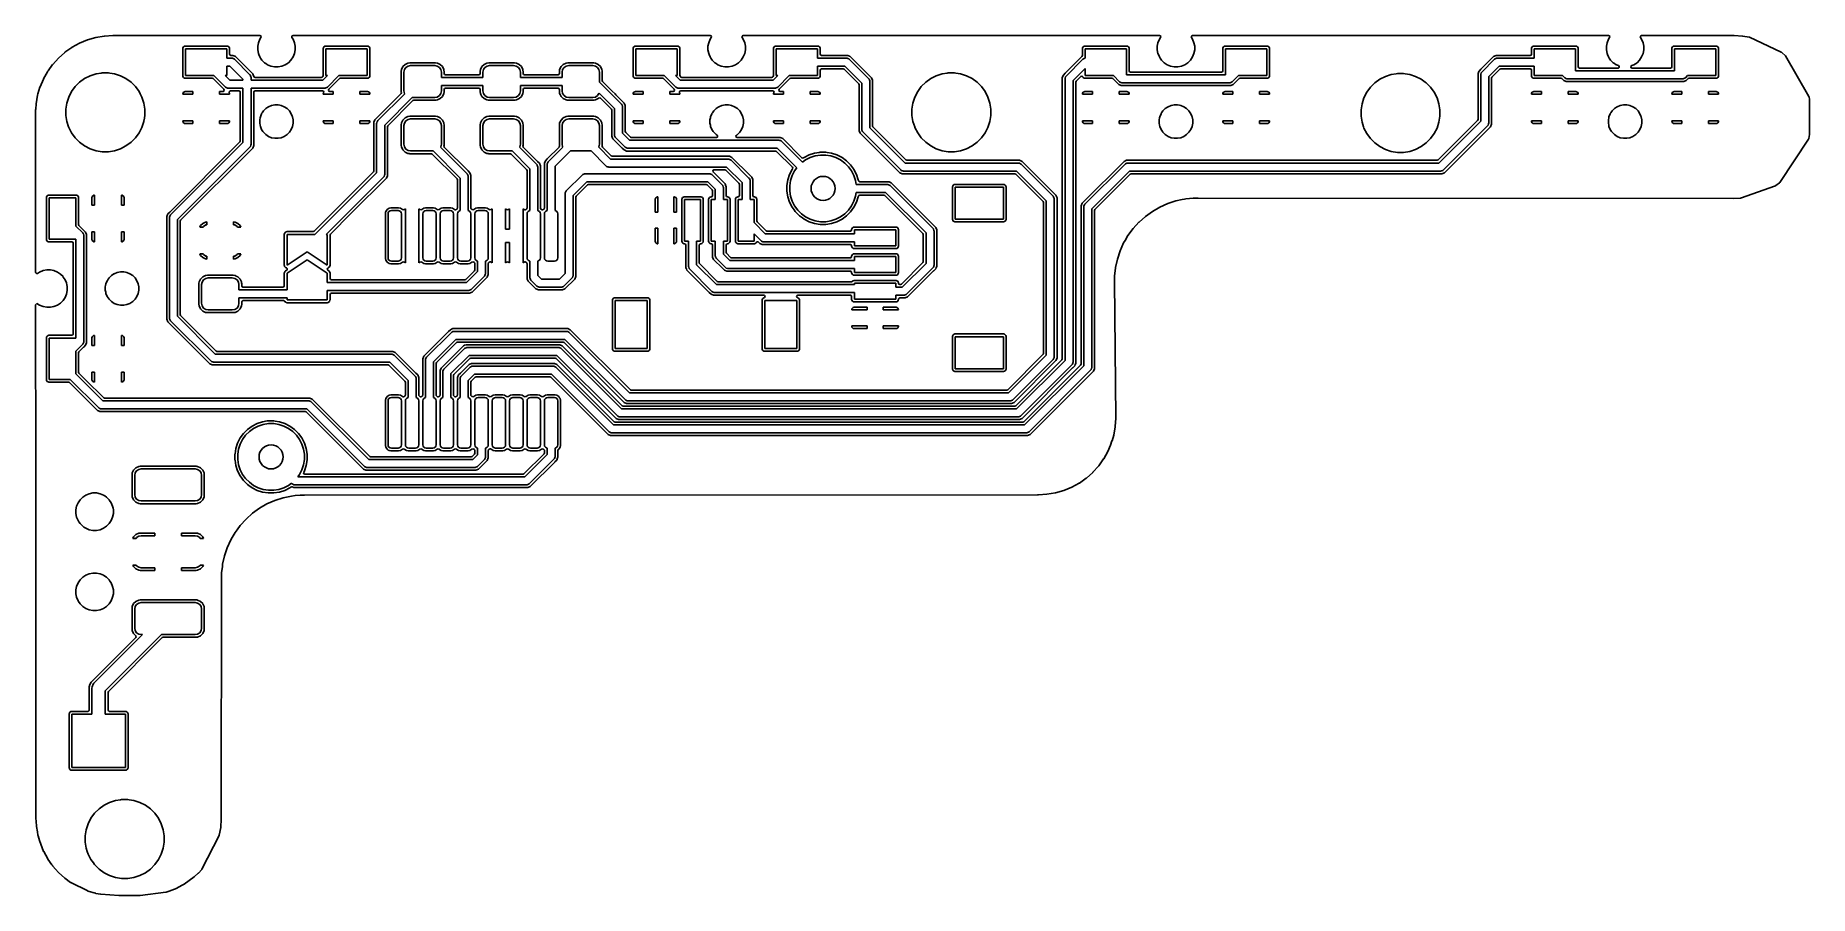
# Model space of a CAD drawing. Extents: x 187.8 to 254.2, y -114.9 to -82.7.
import ezdxf

# ---------------------------------------------------------------- set-up
doc = ezdxf.new("R2010")
doc.units = 0
doc.layers.add('BLACK', color=7, linetype='CONTINUOUS')

msp = doc.modelspace()

# ---------------------------------------------------------------- linework, layer by layer
at = {"layer": 'BLACK', "linetype": 'CONTINUOUS'}
for p, q in [((189.487912, -82.964221), (189.781805, -82.843264)), ((189.781805, -82.843264), (189.786954, -82.841472)), ((189.786954, -82.841472), (190.092501, -82.753978)), ((190.092501, -82.753978), (190.097807, -82.752774)), ((190.097807, -82.752774), (190.411194, -82.699837)), ((190.411194, -82.699837), (190.416609, -82.69923)), ((190.416609, -82.69923), (190.733785, -82.681517)), ((190.733785, -82.681517), (190.736448, -82.681442)), ((190.736448, -82.681442), (196.229272, -82.680915)), ((196.176417, -82.945681), (196.1495, -83.081001)), ((196.17642, -82.94567), (196.176417, -82.945681)), ((196.229223, -82.818192), (196.17642, -82.94567)), ((196.270018, -82.757138), (196.229223, -82.818192)), ((196.229272, -82.680915), (196.263921, -82.695263)), ((196.263921, -82.695263), (196.278276, -82.72991)), ((196.278276, -82.72991), (196.270018, -82.757138)), ((197.422586, -82.720236), (197.443421, -82.689054)), ((197.429901, -82.757018), (197.422586, -82.720236)), ((197.470775, -82.818189), (197.429901, -82.757018)), ((197.443421, -82.689054), (197.470637, -82.680796)), ((197.470637, -82.680796), (213.075352, -82.679298)), ((197.523579, -82.94567), (197.470775, -82.818189)), ((197.523582, -82.945681), (197.523579, -82.94567)), ((197.550366, -83.080331), (197.523582, -82.945681)), ((213.021417, -82.945681), (212.9945, -83.081001)), ((213.02142, -82.94567), (213.021417, -82.945681)), ((213.074223, -82.818191), (213.02142, -82.94567)), ((213.074225, -82.818187), (213.074223, -82.818191)), ((213.116098, -82.75552), (213.074225, -82.818187)), ((213.075352, -82.679298), (213.110001, -82.693646)), ((213.110001, -82.693646), (213.124356, -82.728293)), ((213.124356, -82.728293), (213.116098, -82.75552)), ((214.266506, -82.718619), (214.287341, -82.687437)), ((214.273822, -82.755402), (214.266506, -82.718619)), ((214.315775, -82.818189), (214.273822, -82.755402)), ((214.287341, -82.687437), (214.314557, -82.679179)), ((214.314557, -82.679179), (229.88143, -82.677685)), ((214.368579, -82.94567), (214.315775, -82.818189)), ((214.368582, -82.945681), (214.368579, -82.94567)), ((214.395366, -83.080331), (214.368582, -82.945681)), ((229.826417, -82.945681), (229.7995, -83.081001)), ((229.82642, -82.94567), (229.826417, -82.945681)), ((229.879223, -82.818192), (229.82642, -82.94567)), ((229.922176, -82.753908), (229.879223, -82.818192)), ((229.88143, -82.677685), (229.916079, -82.692033)), ((229.916079, -82.692033), (229.930434, -82.72668)), ((229.930434, -82.72668), (229.922176, -82.753908)), ((231.070429, -82.717007), (231.091264, -82.685825)), ((231.077745, -82.75379), (231.070429, -82.717007)), ((231.078822, -82.755402), (231.077745, -82.75379)), ((231.120775, -82.818189), (231.078822, -82.755402)), ((231.091264, -82.685825), (231.11848, -82.677567)), ((231.11848, -82.677567), (246.682507, -82.676073)), ((231.173579, -82.94567), (231.120775, -82.818189)), ((231.173582, -82.945681), (231.173579, -82.94567)), ((231.200366, -83.080331), (231.173582, -82.945681)), ((246.626417, -82.945681), (246.5995, -83.081001)), ((246.62642, -82.94567), (246.626417, -82.945681)), ((246.679223, -82.818192), (246.62642, -82.94567)), ((246.723253, -82.752296), (246.679223, -82.818192)), ((246.682507, -82.676073), (246.717156, -82.690421)), ((246.717156, -82.690421), (246.731511, -82.725068)), ((246.731511, -82.725068), (246.723253, -82.752296)), ((247.869351, -82.715394), (247.890186, -82.684212)), ((247.876666, -82.752176), (247.869351, -82.715394)), ((247.920775, -82.818189), (247.876666, -82.752176)), ((247.890186, -82.684212), (247.917402, -82.675954)), ((247.917402, -82.675954), (251.37666, -82.675623)), ((247.973579, -82.94567), (247.920775, -82.818189)), ((247.973582, -82.945681), (247.973579, -82.94567)), ((248.000366, -83.080331), (247.973582, -82.945681)), ((251.37666, -82.675623), (251.379863, -82.675727)), ((251.379863, -82.675727), (251.697921, -82.696582)), ((251.697921, -82.696582), (251.703314, -82.697239)), ((251.703314, -82.697239), (251.936847, -82.739006)), ((251.936847, -82.739006), (251.948935, -82.742836)), ((251.948935, -82.742836), (252.428375, -82.966575)), ((188.480968, -83.75932), (188.693902, -83.523363)), ((188.693902, -83.523363), (188.697761, -83.519539)), ((188.697761, -83.519539), (188.935642, -83.308749)), ((188.935642, -83.308749), (188.939904, -83.305377)), ((188.939904, -83.305377), (189.199773, -83.122376)), ((189.199773, -83.122376), (189.204376, -83.119505)), ((189.204376, -83.119505), (189.483, -82.96657)), ((189.483, -82.96657), (189.487912, -82.964221)), ((193.35533, -83.135787), (193.3495, -83.165095)), ((193.3495, -83.165095), (193.3495, -84.184894)), ((193.377543, -83.102542), (193.35533, -83.135786)), ((193.35533, -83.135786), (193.35533, -83.135787)), ((193.410783, -83.080332), (193.377543, -83.102542)), ((193.410784, -83.080332), (193.410783, -83.080332)), ((193.410786, -83.080331), (193.410784, -83.080332)), ((193.410787, -83.080331), (193.410786, -83.080331)), ((193.440102, -83.074501), (193.410787, -83.080331)), ((193.440104, -83.0745), (193.440102, -83.074501)), ((193.440105, -83.0745), (193.440104, -83.0745)), ((195.009901, -83.0745), (193.440105, -83.0745)), ((193.45, -84.175), (193.45, -83.175)), ((193.45, -83.175), (195, -83.175)), ((195, -83.175), (195, -83.525)), ((195, -83.525), (195.175, -83.525)), ((195.039212, -83.08033), (195.009901, -83.0745)), ((195.072457, -83.102543), (195.039212, -83.08033)), ((195.094667, -83.135783), (195.072457, -83.102543)), ((195.094667, -83.135784), (195.094667, -83.135783)), ((195.094669, -83.135787), (195.094667, -83.135784)), ((195.100499, -83.165102), (195.094669, -83.135787)), ((195.100499, -83.165105), (195.100499, -83.165102)), ((195.100499, -83.3755), (195.100499, -83.165105)), ((195.114851, -83.410148), (195.100499, -83.3755)), ((195.149499, -83.4245), (195.114851, -83.410148)), ((195.224828, -83.4245), (195.149499, -83.4245)), ((195.175, -83.525), (195.204264, -83.527882)), ((195.204264, -83.527882), (195.226661, -83.537159)), ((195.224829, -83.4245), (195.224828, -83.4245)), ((195.289931, -83.451466), (195.224829, -83.4245)), ((195.226661, -83.537159), (195.258335, -83.550279)), ((195.258335, -83.550279), (195.281066, -83.568934)), ((195.281066, -83.568934), (195.856066, -84.143934)), ((195.300499, -83.455844), (195.289931, -83.451466)), ((195.316899, -83.462637), (195.300499, -83.455844)), ((195.8891, -84.03484), (195.316899, -83.462637)), ((196.1495, -83.081001), (196.1495, -83.218998)), ((196.1495, -83.218998), (196.176417, -83.354318)), ((196.176417, -83.354318), (196.17642, -83.354329)), ((196.17642, -83.354329), (196.191315, -83.390289)), ((196.191315, -83.390289), (196.229225, -83.481811)), ((196.229225, -83.481811), (196.25564, -83.521344)), ((196.25564, -83.521344), (196.305883, -83.596539)), ((196.305883, -83.596539), (196.40346, -83.694116)), ((197.296542, -83.694114), (197.394114, -83.596542)), ((197.394114, -83.596542), (197.470775, -83.481811)), ((197.470775, -83.481811), (197.52358, -83.354328)), ((197.52358, -83.354328), (197.5505, -83.218993)), ((197.5505, -83.081007), (197.550366, -83.080331)), ((197.5505, -83.218993), (197.5505, -83.081007)), ((198.60533, -83.135787), (198.5995, -83.165095)), ((198.5995, -83.165095), (198.5995, -84.17594)), ((198.627543, -83.102542), (198.60533, -83.135786)), ((198.60533, -83.135786), (198.60533, -83.135787)), ((198.660783, -83.080332), (198.627543, -83.102542)), ((198.660784, -83.080332), (198.660783, -83.080332)), ((198.660786, -83.080331), (198.660784, -83.080332)), ((198.660787, -83.080331), (198.660786, -83.080331)), ((198.690102, -83.074501), (198.660787, -83.080331)), ((198.690104, -83.0745), (198.690102, -83.074501)), ((198.690105, -83.0745), (198.690104, -83.0745)), ((200.259901, -83.0745), (198.690105, -83.0745)), ((198.7, -84.175), (198.7, -83.175)), ((198.7, -83.175), (200.25, -83.175)), ((200.25, -83.175), (200.25, -84.175)), ((200.289212, -83.08033), (200.259901, -83.0745)), ((200.322457, -83.102543), (200.289212, -83.08033)), ((200.344667, -83.135783), (200.322457, -83.102543)), ((200.344667, -83.135784), (200.344667, -83.135783)), ((200.344669, -83.135787), (200.344667, -83.135784)), ((200.350499, -83.165102), (200.344669, -83.135787)), ((200.3505, -84.184899), (200.350499, -83.165102)), ((210.20033, -83.135787), (210.1945, -83.165095)), ((210.1945, -83.165095), (210.1945, -84.184894)), ((210.222543, -83.102542), (210.20033, -83.135786)), ((210.20033, -83.135786), (210.20033, -83.135787)), ((210.255783, -83.080332), (210.222543, -83.102542)), ((210.255784, -83.080332), (210.255783, -83.080332)), ((210.255786, -83.080331), (210.255784, -83.080332)), ((210.255787, -83.080331), (210.255786, -83.080331)), ((210.285102, -83.074501), (210.255787, -83.080331)), ((210.285104, -83.0745), (210.285102, -83.074501)), ((210.285105, -83.0745), (210.285104, -83.0745)), ((211.854901, -83.0745), (210.285105, -83.0745)), ((210.295, -84.175), (210.295, -83.175)), ((210.295, -83.175), (211.845, -83.175)), ((211.845, -83.175), (211.845, -84.175)), ((211.884212, -83.08033), (211.854901, -83.0745)), ((211.917457, -83.102543), (211.884212, -83.08033)), ((211.939667, -83.135783), (211.917457, -83.102543)), ((211.939667, -83.135784), (211.939667, -83.135783)), ((211.939669, -83.135787), (211.939667, -83.135784)), ((211.945499, -83.165102), (211.939669, -83.135787)), ((211.945499, -84.175944), (211.945499, -83.165102)), ((212.9945, -83.081001), (212.9945, -83.218998)), ((212.9945, -83.218998), (213.021417, -83.354318)), ((213.021417, -83.354318), (213.02142, -83.354329)), ((213.02142, -83.354329), (213.036315, -83.390289)), ((213.036315, -83.390289), (213.074225, -83.481811)), ((213.074225, -83.481811), (213.10064, -83.521344)), ((213.10064, -83.521344), (213.150883, -83.596539)), ((213.150883, -83.596539), (213.24846, -83.694116)), ((214.141542, -83.694114), (214.239114, -83.596542)), ((214.239114, -83.596542), (214.315775, -83.481811)), ((214.315775, -83.481811), (214.36858, -83.354328)), ((214.36858, -83.354328), (214.3955, -83.218993)), ((214.3955, -83.081007), (214.395366, -83.080331)), ((214.3955, -83.218993), (214.3955, -83.081007)), ((215.45033, -83.135787), (215.4445, -83.165095)), ((215.4445, -83.165095), (215.4445, -84.17594)), ((215.472543, -83.102542), (215.45033, -83.135786)), ((215.45033, -83.135786), (215.45033, -83.135787)), ((215.505783, -83.080332), (215.472543, -83.102542)), ((215.505784, -83.080332), (215.505783, -83.080332)), ((215.505786, -83.080331), (215.505784, -83.080332)), ((215.505787, -83.080331), (215.505786, -83.080331)), ((215.535102, -83.074501), (215.505787, -83.080331)), ((215.535104, -83.0745), (215.535102, -83.074501)), ((215.535105, -83.0745), (215.535104, -83.0745)), ((217.104901, -83.0745), (215.535105, -83.0745)), ((215.545, -84.175), (215.545, -83.175)), ((215.545, -83.175), (217.095, -83.175)), ((217.095, -83.175), (217.095, -83.525)), ((217.095, -83.525), (218.175, -83.525)), ((217.134212, -83.08033), (217.104901, -83.0745)), ((217.167457, -83.102543), (217.134212, -83.08033)), ((217.189667, -83.135783), (217.167457, -83.102543)), ((217.189667, -83.135784), (217.189667, -83.135783)), ((217.189669, -83.135787), (217.189667, -83.135784)), ((217.195499, -83.165102), (217.189669, -83.135787)), ((217.195499, -83.165105), (217.195499, -83.165102)), ((217.195499, -83.3755), (217.195499, -83.165105)), ((217.209851, -83.410148), (217.195499, -83.3755)), ((217.244499, -83.4245), (217.209851, -83.410148)), ((218.224828, -83.4245), (217.244499, -83.4245)), ((218.175, -83.525), (218.204264, -83.527882)), ((218.204264, -83.527882), (218.226661, -83.537159)), ((218.224829, -83.4245), (218.224828, -83.4245)), ((218.289931, -83.451466), (218.224829, -83.4245)), ((218.226661, -83.537159), (218.258335, -83.550279)), ((218.258335, -83.550279), (218.281066, -83.568934)), ((218.281066, -83.568934), (219.006066, -84.293934)), ((218.300499, -83.455844), (218.289931, -83.451466)), ((218.316899, -83.462637), (218.300499, -83.455844)), ((219.0391, -84.18484), (218.316899, -83.462637)), ((226.985148, -83.46059), (226.358103, -84.087636)), ((226.393934, -84.193934), (227.018934, -83.568934)), ((226.9995, -83.425942), (226.985148, -83.46059)), ((227.00533, -83.135787), (226.9995, -83.165095)), ((226.9995, -83.165095), (226.9995, -83.425942)), ((227.027543, -83.102542), (227.00533, -83.135786)), ((227.00533, -83.135786), (227.00533, -83.135787)), ((227.018934, -83.568934), (227.041664, -83.550279)), ((227.060783, -83.080332), (227.027543, -83.102542)), ((227.041664, -83.550279), (227.064061, -83.541002)), ((227.060784, -83.080332), (227.060783, -83.080332)), ((227.060786, -83.080331), (227.060784, -83.080332)), ((227.060787, -83.080331), (227.060786, -83.080331)), ((227.090102, -83.074501), (227.060787, -83.080331)), ((227.064061, -83.541002), (227.095736, -83.527882)), ((227.090104, -83.0745), (227.090102, -83.074501)), ((227.090105, -83.0745), (227.090104, -83.0745)), ((228.659901, -83.0745), (227.090105, -83.0745)), ((227.095736, -83.527882), (227.1, -83.527462)), ((227.1, -83.527462), (227.1, -83.175)), ((227.1, -83.175), (228.65, -83.175)), ((228.65, -83.175), (228.65, -84.15)), ((228.689212, -83.08033), (228.659901, -83.0745)), ((228.722457, -83.102543), (228.689212, -83.08033)), ((228.744667, -83.135783), (228.722457, -83.102543)), ((228.744667, -83.135784), (228.744667, -83.135783)), ((228.744669, -83.135787), (228.744667, -83.135784)), ((228.750499, -83.165102), (228.744669, -83.135787)), ((228.750499, -83.165105), (228.750499, -83.165102)), ((228.7505, -84.0005), (228.750499, -83.165105)), ((229.7995, -83.081001), (229.7995, -83.218998)), ((229.7995, -83.218998), (229.826417, -83.354318)), ((229.826417, -83.354318), (229.82642, -83.354329)), ((229.82642, -83.354329), (229.841315, -83.390289)), ((229.841315, -83.390289), (229.879225, -83.481811)), ((229.879225, -83.481811), (229.90564, -83.521344)), ((229.90564, -83.521344), (229.955883, -83.596539)), ((229.955883, -83.596539), (230.05346, -83.694116)), ((230.946542, -83.694114), (231.044114, -83.596542)), ((231.044114, -83.596542), (231.120775, -83.481811)), ((231.120775, -83.481811), (231.17358, -83.354328)), ((231.17358, -83.354328), (231.2005, -83.218993)), ((231.2005, -83.081007), (231.200366, -83.080331)), ((231.2005, -83.218993), (231.2005, -83.081007)), ((232.25533, -83.135787), (232.2495, -83.165095)), ((232.2495, -83.165095), (232.2495, -83.1651)), ((232.2495, -83.1651), (232.2495, -83.165101)), ((232.2495, -83.165101), (232.2495, -83.596542)), ((232.2495, -83.596542), (232.249501, -84.0005)), ((232.277543, -83.102542), (232.25533, -83.135786)), ((232.25533, -83.135786), (232.25533, -83.135787)), ((232.310783, -83.080332), (232.277543, -83.102542)), ((232.310784, -83.080332), (232.310783, -83.080332)), ((232.310786, -83.080331), (232.310784, -83.080332)), ((232.310787, -83.080331), (232.310786, -83.080331)), ((232.340102, -83.074501), (232.310787, -83.080331)), ((232.340104, -83.0745), (232.340102, -83.074501)), ((232.340105, -83.0745), (232.340104, -83.0745)), ((233.909901, -83.0745), (232.340105, -83.0745)), ((232.35, -84.15), (232.35, -83.175)), ((232.35, -83.175), (233.9, -83.175)), ((233.9, -83.175), (233.9, -84.175)), ((233.939212, -83.08033), (233.909901, -83.0745)), ((233.972457, -83.102543), (233.939212, -83.08033)), ((233.994667, -83.135783), (233.972457, -83.102543)), ((233.994667, -83.135784), (233.994667, -83.135783)), ((233.994669, -83.135787), (233.994667, -83.135784)), ((234.000499, -83.165102), (233.994669, -83.135787)), ((234.0005, -84.184899), (234.000499, -83.165102)), ((242.3831, -83.462637), (241.908103, -83.937636)), ((241.943934, -84.043934), (242.418934, -83.568934)), ((242.383101, -83.462637), (242.3831, -83.462637)), ((242.47517, -83.4245), (242.383101, -83.462637)), ((242.418934, -83.568934), (242.441664, -83.550279)), ((242.441664, -83.550279), (242.464061, -83.541002)), ((242.464061, -83.541002), (242.495736, -83.527882)), ((243.7505, -83.4245), (242.47517, -83.4245)), ((242.495736, -83.527882), (242.525, -83.525)), ((242.525, -83.525), (243.9, -83.525)), ((243.785148, -83.410148), (243.7505, -83.4245)), ((243.7995, -83.3755), (243.785148, -83.410148)), ((243.80533, -83.135787), (243.7995, -83.165095)), ((243.7995, -83.165095), (243.7995, -83.3755)), ((243.827543, -83.102542), (243.80533, -83.135786)), ((243.80533, -83.135786), (243.80533, -83.135787)), ((243.860783, -83.080332), (243.827543, -83.102542)), ((243.860784, -83.080332), (243.860783, -83.080332)), ((243.860786, -83.080331), (243.860784, -83.080332)), ((243.860787, -83.080331), (243.860786, -83.080331)), ((243.890102, -83.074501), (243.860787, -83.080331)), ((243.890104, -83.0745), (243.890102, -83.074501)), ((243.890105, -83.0745), (243.890104, -83.0745)), ((245.459901, -83.0745), (243.890105, -83.0745)), ((243.9, -83.525), (243.9, -83.175)), ((243.9, -83.175), (245.45, -83.175)), ((245.45, -83.175), (245.45, -84)), ((245.489212, -83.08033), (245.459901, -83.0745)), ((245.522457, -83.102543), (245.489212, -83.08033)), ((245.544667, -83.135783), (245.522457, -83.102543)), ((245.544667, -83.135784), (245.544667, -83.135783)), ((245.544669, -83.135787), (245.544667, -83.135784)), ((245.550499, -83.165102), (245.544669, -83.135787)), ((245.550499, -83.165105), (245.550499, -83.165102)), ((245.5505, -83.8505), (245.550499, -83.165105)), ((246.5995, -83.081001), (246.5995, -83.218998)), ((246.5995, -83.218998), (246.626417, -83.354318)), ((246.626417, -83.354318), (246.62642, -83.354329)), ((246.62642, -83.354329), (246.641315, -83.390289)), ((246.641315, -83.390289), (246.679225, -83.481811)), ((246.679225, -83.481811), (246.70564, -83.521344)), ((246.70564, -83.521344), (246.755883, -83.596539)), ((246.755883, -83.596539), (246.85346, -83.694116)), ((247.746542, -83.694114), (247.844114, -83.596542)), ((247.844114, -83.596542), (247.920775, -83.481811)), ((247.920775, -83.481811), (247.97358, -83.354328)), ((247.97358, -83.354328), (248.0005, -83.218993)), ((248.0005, -83.081007), (248.000366, -83.080331)), ((248.0005, -83.218993), (248.0005, -83.081007)), ((249.05533, -83.135787), (249.0495, -83.165095)), ((249.0495, -83.165095), (249.0495, -83.1651)), ((249.0495, -83.1651), (249.0495, -83.165101)), ((249.0495, -83.165101), (249.0495, -83.523375)), ((249.0495, -83.523375), (249.049501, -83.8505)), ((249.077543, -83.102542), (249.05533, -83.135786)), ((249.05533, -83.135786), (249.05533, -83.135787)), ((249.110783, -83.080332), (249.077543, -83.102542)), ((249.110784, -83.080332), (249.110783, -83.080332)), ((249.110786, -83.080331), (249.110784, -83.080332)), ((249.110787, -83.080331), (249.110786, -83.080331)), ((249.140102, -83.074501), (249.110787, -83.080331)), ((249.140104, -83.0745), (249.140102, -83.074501)), ((249.140105, -83.0745), (249.140104, -83.0745)), ((250.709901, -83.0745), (249.140105, -83.0745)), ((249.15, -84), (249.15, -83.175)), ((249.15, -83.175), (250.7, -83.175)), ((250.7, -83.175), (250.7, -84.175)), ((250.739212, -83.08033), (250.709901, -83.0745)), ((250.772457, -83.102543), (250.739212, -83.08033)), ((250.794667, -83.135783), (250.772457, -83.102543)), ((250.794667, -83.135784), (250.794667, -83.135783)), ((250.794669, -83.135787), (250.794667, -83.135784)), ((250.800499, -83.165102), (250.794669, -83.135787)), ((250.8005, -84.184899), (250.800499, -83.165102)), ((252.428375, -82.966575), (253.145199, -83.301093)), ((253.145199, -83.301093), (253.153067, -83.305701)), ((253.153067, -83.305701), (253.168163, -83.316546)), ((253.168163, -83.316546), (253.172412, -83.319973)), ((253.172412, -83.319973), (253.29227, -83.428212)), ((253.29227, -83.428212), (253.301887, -83.44012)), ((253.301887, -83.44012), (254.179914, -84.965113)), ((188.133838, -84.303562), (188.285587, -84.03294)), ((188.285587, -84.03294), (188.287848, -84.029297)), ((188.287848, -84.029297), (188.309085, -83.998259)), ((188.309085, -83.998259), (188.309582, -83.99755)), ((188.309582, -83.99755), (188.477553, -83.763558)), ((188.477553, -83.763558), (188.480968, -83.75932)), ((189.883605, -84.182599), (189.676669, -84.288039)), ((190.104485, -84.110831), (189.883605, -84.182599)), ((190.104488, -84.11083), (190.104485, -84.110831)), ((190.290709, -84.081336), (190.104488, -84.11083)), ((190.333876, -84.0745), (190.290709, -84.081336)), ((190.566124, -84.0745), (190.333876, -84.0745)), ((190.619297, -84.082921), (190.566124, -84.0745)), ((190.795511, -84.11083), (190.619297, -84.082921)), ((190.795514, -84.110831), (190.795511, -84.11083)), ((191.016394, -84.182599), (190.795514, -84.110831)), ((191.016395, -84.182599), (191.016394, -84.182599)), ((191.016396, -84.1826), (191.016395, -84.182599)), ((191.223331, -84.288039), (191.016396, -84.1826)), ((193.3495, -84.184894), (193.349501, -84.184898)), ((193.349501, -84.184898), (193.355331, -84.214213)), ((193.355331, -84.214213), (193.355331, -84.214214)), ((193.355331, -84.214214), (193.355332, -84.214215)), ((193.355332, -84.214215), (193.355332, -84.214216)), ((193.355332, -84.214216), (193.377542, -84.247456)), ((193.377542, -84.247456), (193.377543, -84.247457)), ((193.377543, -84.247457), (193.410787, -84.269669)), ((193.410787, -84.269669), (193.440101, -84.2755)), ((193.440101, -84.2755), (194.450942, -84.275499)), ((194.512868, -84.175), (193.45, -84.175)), ((194.450942, -84.275499), (194.48559, -84.289851)), ((194.943934, -84.606066), (194.512868, -84.175)), ((195, -84.175), (194.937132, -84.175)), ((194.937132, -84.175), (195.112132, -84.35)), ((195, -83.825), (195, -84.175)), ((195.112868, -83.825), (195, -83.825)), ((195.6, -84.312132), (195.112868, -83.825)), ((195.856066, -84.143934), (195.874721, -84.166665)), ((195.874721, -84.166665), (195.883407, -84.187635)), ((195.883407, -84.187635), (195.897118, -84.220736)), ((195.889107, -84.034846), (195.8891, -84.03484)), ((195.962362, -84.1081), (195.889107, -84.034846)), ((195.897118, -84.220736), (195.9, -84.25)), ((195.9, -84.25), (195.9, -84.35)), ((195.962362, -84.108101), (195.962362, -84.1081)), ((195.962364, -84.108103), (195.962362, -84.108101)), ((195.995307, -84.187635), (195.962364, -84.108103)), ((196.000499, -84.20017), (195.995307, -84.187635)), ((196.0005, -84.200174), (196.000499, -84.20017)), ((196.0005, -84.2005), (196.0005, -84.200174)), ((196.000624, -84.200801), (196.0005, -84.2005)), ((196.001441, -84.204905), (196.000624, -84.200801)), ((196.002257, -84.204742), (196.001441, -84.204905)), ((196.014852, -84.235148), (196.002257, -84.204742)), ((196.0495, -84.2495), (196.014852, -84.235148)), ((198.525944, -84.2495), (196.0495, -84.2495)), ((196.40346, -83.694116), (196.449102, -83.724613)), ((196.449102, -83.724613), (196.518189, -83.770775)), ((196.518189, -83.770775), (196.645672, -83.82358)), ((196.645672, -83.82358), (196.645678, -83.823581)), ((196.645678, -83.823581), (196.645681, -83.823582)), ((196.645681, -83.823582), (196.781001, -83.850499)), ((196.781001, -83.850499), (196.781007, -83.8505)), ((196.781007, -83.8505), (196.918993, -83.8505)), ((196.918993, -83.8505), (197.054328, -83.82358)), ((197.054328, -83.82358), (197.181811, -83.770775)), ((197.181811, -83.770775), (197.296542, -83.694114)), ((198.560592, -84.235147), (198.525944, -84.2495)), ((198.58515, -84.210587), (198.560592, -84.235147)), ((198.5995, -84.17594), (198.58515, -84.210587)), ((198.587868, -84.35), (198.762868, -84.175)), ((198.762868, -84.175), (198.7, -84.175)), ((199.187132, -84.175), (198.756066, -84.606066)), ((200.25, -84.175), (199.187132, -84.175)), ((199.214409, -84.289851), (199.249057, -84.275499)), ((199.249057, -84.275499), (200.259895, -84.275499)), ((200.259895, -84.275499), (200.259898, -84.275499)), ((200.259898, -84.275499), (200.289213, -84.269669)), ((200.289213, -84.269669), (200.322457, -84.247457)), ((200.322457, -84.247457), (200.344669, -84.214213)), ((200.344669, -84.214213), (200.3505, -84.184899)), ((201.529427, -83.948605), (201.5195, -84.016738)), ((201.5195, -84.016738), (201.5195, -84.783262)), ((201.529428, -83.948603), (201.529427, -83.948605)), ((201.580801, -83.843519), (201.529428, -83.948603)), ((201.580803, -83.843515), (201.580801, -83.843519)), ((201.663515, -83.760803), (201.580803, -83.843515)), ((201.62, -84.05), (201.63903, -83.954329)), ((201.62, -84.75), (201.62, -84.05)), ((201.63903, -83.954329), (201.693223, -83.873223)), ((201.663519, -83.760801), (201.663515, -83.760803)), ((201.768603, -83.709428), (201.663519, -83.760801)), ((201.693223, -83.873223), (201.774329, -83.81903)), ((201.768605, -83.709427), (201.768603, -83.709428)), ((201.836738, -83.6995), (201.768605, -83.709427)), ((201.774329, -83.81903), (201.87, -83.8)), ((201.83674, -83.6995), (201.836738, -83.6995)), ((202.80326, -83.6995), (201.83674, -83.6995)), ((201.87, -83.8), (202.77, -83.8)), ((202.77, -83.8), (202.865671, -83.81903)), ((202.803262, -83.6995), (202.80326, -83.6995)), ((202.871394, -83.709427), (202.803262, -83.6995)), ((202.865671, -83.81903), (202.946777, -83.873223)), ((202.871396, -83.709428), (202.871394, -83.709427)), ((202.923938, -83.735114), (202.871396, -83.709428)), ((202.976483, -83.760802), (202.923938, -83.735114)), ((202.946777, -83.873223), (203.00097, -83.954329)), ((203.059198, -83.843517), (202.976483, -83.760802)), ((203.00097, -83.954329), (203.02, -84.05)), ((203.02, -84.05), (203.02, -84.25)), ((203.02, -84.25), (204.575, -84.25)), ((203.110573, -83.948607), (203.059198, -83.843517)), ((203.117606, -83.996884), (203.110573, -83.948607)), ((203.1205, -84.016738), (203.117606, -83.996884)), ((203.1205, -84.1005), (203.1205, -84.016738)), ((203.134852, -84.135148), (203.1205, -84.1005)), ((203.1695, -84.1495), (203.134852, -84.135148)), ((204.4255, -84.1495), (203.1695, -84.1495)), ((204.460148, -84.135148), (204.4255, -84.1495)), ((204.4745, -84.1005), (204.460148, -84.135148)), ((204.484427, -83.948605), (204.4745, -84.016738)), ((204.4745, -84.016738), (204.4745, -84.1005)), ((204.484428, -83.948603), (204.484427, -83.948605)), ((204.535801, -83.843519), (204.484428, -83.948603)), ((204.535803, -83.843515), (204.535801, -83.843519)), ((204.618515, -83.760803), (204.535803, -83.843515)), ((204.575, -84.05), (204.59403, -83.954329)), ((204.575, -84.25), (204.575, -84.05)), ((204.59403, -83.954329), (204.648223, -83.873223)), ((204.618519, -83.760801), (204.618515, -83.760803)), ((204.723603, -83.709428), (204.618519, -83.760801)), ((204.648223, -83.873223), (204.729329, -83.81903)), ((204.723605, -83.709427), (204.723603, -83.709428)), ((204.791738, -83.6995), (204.723605, -83.709427)), ((204.729329, -83.81903), (204.825, -83.8)), ((204.79174, -83.6995), (204.791738, -83.6995)), ((205.75826, -83.6995), (204.79174, -83.6995)), ((204.825, -83.8), (205.725, -83.8)), ((205.725, -83.8), (205.820671, -83.81903)), ((205.758262, -83.6995), (205.75826, -83.6995)), ((205.826394, -83.709427), (205.758262, -83.6995)), ((205.820671, -83.81903), (205.901777, -83.873223)), ((205.826396, -83.709428), (205.826394, -83.709427)), ((205.878938, -83.735114), (205.826396, -83.709428)), ((205.931483, -83.760802), (205.878938, -83.735114)), ((205.901777, -83.873223), (205.95597, -83.954329)), ((206.014198, -83.843517), (205.931483, -83.760802)), ((205.95597, -83.954329), (205.975, -84.05)), ((205.975, -84.05), (205.975, -84.25)), ((205.975, -84.25), (207.535, -84.25)), ((206.065573, -83.948607), (206.014198, -83.843517)), ((206.072606, -83.996884), (206.065573, -83.948607)), ((206.0755, -84.016738), (206.072606, -83.996884)), ((206.0755, -84.1005), (206.0755, -84.016738)), ((206.089852, -84.135148), (206.0755, -84.1005)), ((206.1245, -84.1495), (206.089852, -84.135148)), ((207.3855, -84.1495), (206.1245, -84.1495)), ((207.420148, -84.135148), (207.3855, -84.1495)), ((207.4345, -84.1005), (207.420148, -84.135148)), ((207.444427, -83.948605), (207.4345, -84.016738)), ((207.4345, -84.016738), (207.4345, -84.1005)), ((207.444428, -83.948603), (207.444427, -83.948605)), ((207.495801, -83.843519), (207.444428, -83.948603)), ((207.495803, -83.843515), (207.495801, -83.843519)), ((207.578515, -83.760803), (207.495803, -83.843515)), ((207.535, -84.05), (207.55403, -83.954329)), ((207.535, -84.25), (207.535, -84.05)), ((207.55403, -83.954329), (207.608223, -83.873223)), ((207.578519, -83.760801), (207.578515, -83.760803)), ((207.683603, -83.709428), (207.578519, -83.760801)), ((207.608223, -83.873223), (207.689329, -83.81903)), ((207.683605, -83.709427), (207.683603, -83.709428)), ((207.751738, -83.6995), (207.683605, -83.709427)), ((207.689329, -83.81903), (207.785, -83.8)), ((207.75174, -83.6995), (207.751738, -83.6995)), ((208.71826, -83.6995), (207.75174, -83.6995)), ((207.785, -83.8), (208.685, -83.8)), ((208.685, -83.8), (208.780671, -83.81903)), ((208.718262, -83.6995), (208.71826, -83.6995)), ((208.786394, -83.709427), (208.718262, -83.6995)), ((208.780671, -83.81903), (208.861777, -83.873223)), ((208.786396, -83.709428), (208.786394, -83.709427)), ((208.838938, -83.735114), (208.786396, -83.709428)), ((208.891483, -83.760802), (208.838938, -83.735114)), ((208.861777, -83.873223), (208.91597, -83.954329)), ((208.974198, -83.843517), (208.891483, -83.760802)), ((208.91597, -83.954329), (208.935, -84.05)), ((208.935, -84.05), (208.935, -84.422868)), ((209.025573, -83.948607), (208.974198, -83.843517)), ((209.032606, -83.996884), (209.025573, -83.948607)), ((209.0355, -84.016738), (209.032606, -83.996884)), ((209.0355, -84.360943), (209.0355, -84.016738)), ((210.1945, -84.184894), (210.194501, -84.184898)), ((210.194501, -84.184898), (210.200331, -84.214213)), ((210.200331, -84.214213), (210.200331, -84.214214)), ((210.200331, -84.214214), (210.200332, -84.214215)), ((210.200332, -84.214215), (210.200332, -84.214216)), ((210.200332, -84.214216), (210.222542, -84.247456)), ((210.222542, -84.247456), (210.222543, -84.247457)), ((210.222543, -84.247457), (210.255787, -84.269669)), ((210.255787, -84.269669), (210.285101, -84.2755)), ((210.285101, -84.2755), (211.295942, -84.275499)), ((211.357868, -84.175), (210.295, -84.175)), ((211.295942, -84.275499), (211.33059, -84.289851)), ((211.788934, -84.606066), (211.357868, -84.175)), ((211.845, -84.175), (211.782132, -84.175)), ((211.782132, -84.175), (211.957132, -84.35)), ((211.959851, -84.21059), (211.945499, -84.175944)), ((211.984409, -84.235148), (211.959851, -84.21059)), ((212.019057, -84.2495), (211.984409, -84.235148)), ((215.370944, -84.2495), (212.019057, -84.2495)), ((213.24846, -83.694116), (213.294102, -83.724613)), ((213.294102, -83.724613), (213.363189, -83.770775)), ((213.363189, -83.770775), (213.490672, -83.82358)), ((213.490672, -83.82358), (213.490678, -83.823581)), ((213.490678, -83.823581), (213.490681, -83.823582)), ((213.490681, -83.823582), (213.626001, -83.850499)), ((213.626001, -83.850499), (213.626007, -83.8505)), ((213.626007, -83.8505), (213.763993, -83.8505)), ((213.763993, -83.8505), (213.899328, -83.82358)), ((213.899328, -83.82358), (214.026811, -83.770775)), ((214.026811, -83.770775), (214.141542, -83.694114)), ((215.405592, -84.235147), (215.370944, -84.2495)), ((215.43015, -84.210587), (215.405592, -84.235147)), ((215.4445, -84.17594), (215.43015, -84.210587)), ((215.432868, -84.35), (215.607868, -84.175)), ((215.607868, -84.175), (215.545, -84.175)), ((216.032132, -84.175), (215.601066, -84.606066)), ((217.095, -84.175), (216.032132, -84.175)), ((216.059409, -84.289851), (216.094057, -84.275499)), ((216.094057, -84.275499), (217.104895, -84.275499)), ((218.112868, -83.825), (217.095, -83.825)), ((217.095, -83.825), (217.095, -84.175)), ((217.104895, -84.275499), (217.104898, -84.275499)), ((217.104898, -84.275499), (217.134213, -84.269669)), ((217.134213, -84.269669), (217.167457, -84.247457)), ((217.167457, -84.247457), (217.189669, -84.214213)), ((217.189669, -84.214213), (217.1955, -84.184899)), ((217.1955, -83.9745), (217.209852, -83.939852)), ((217.1955, -84.184899), (217.1955, -83.9745)), ((217.209852, -83.939852), (217.2445, -83.9255)), ((217.2445, -83.9255), (218.050943, -83.9255)), ((218.050943, -83.9255), (218.085591, -83.939852)), ((218.085591, -83.939852), (218.635148, -84.489408)), ((218.75, -84.462132), (218.112868, -83.825)), ((219.039107, -84.184846), (219.0391, -84.18484)), ((219.112362, -84.2581), (219.039107, -84.184846)), ((219.112362, -84.258101), (219.112362, -84.2581)), ((219.112364, -84.258103), (219.112362, -84.258101)), ((219.150499, -84.35017), (219.112364, -84.258103)), ((221.533605, -84.182599), (221.326669, -84.288039)), ((221.754485, -84.110831), (221.533605, -84.182599)), ((221.754488, -84.11083), (221.754485, -84.110831)), ((221.940709, -84.081336), (221.754488, -84.11083)), ((221.983876, -84.0745), (221.940709, -84.081336)), ((222.216124, -84.0745), (221.983876, -84.0745)), ((222.269297, -84.082921), (222.216124, -84.0745)), ((222.445511, -84.11083), (222.269297, -84.082921)), ((222.445514, -84.110831), (222.445511, -84.11083)), ((222.666394, -84.182599), (222.445514, -84.110831)), ((222.666395, -84.182599), (222.666394, -84.182599)), ((222.666396, -84.1826), (222.666395, -84.182599)), ((222.873331, -84.288039), (222.666396, -84.1826)), ((226.287637, -84.158101), (226.2495, -84.25017)), ((226.2495, -84.25017), (226.2495, -94.775943)), ((226.358103, -84.087636), (226.287637, -84.1581)), ((226.287637, -84.1581), (226.287637, -84.158101)), ((226.35, -84.3), (226.352882, -84.270736)), ((226.352882, -84.270736), (226.371942, -84.224722)), ((226.371942, -84.224722), (226.375279, -84.216665)), ((226.375279, -84.216665), (226.393934, -84.193934)), ((227.1, -83.912132), (226.65, -84.362132)), ((226.764851, -84.389409), (226.936964, -84.217296)), ((226.936964, -84.217296), (226.97161, -84.202945)), ((226.97161, -84.202945), (227.006258, -84.217297)), ((227.006258, -84.217297), (227.012352, -84.224722)), ((227.012352, -84.224722), (227.019318, -84.235147)), ((227.019318, -84.235147), (227.027543, -84.247457)), ((227.027543, -84.247457), (227.060787, -84.269669)), ((227.060787, -84.269669), (227.090101, -84.2755)), ((227.090101, -84.2755), (228.100942, -84.275499)), ((227.1, -84.175), (227.1, -83.912132)), ((228.162868, -84.175), (227.1, -84.175)), ((228.100942, -84.275499), (228.13559, -84.289851)), ((228.393934, -84.406066), (228.162868, -84.175)), ((228.65, -84.15), (232.35, -84.15)), ((228.764852, -84.035148), (228.7505, -84.0005)), ((228.7995, -84.0495), (228.764852, -84.035148)), ((232.200501, -84.0495), (228.7995, -84.0495)), ((230.05346, -83.694116), (230.099102, -83.724613)), ((230.099102, -83.724613), (230.168189, -83.770775)), ((230.168189, -83.770775), (230.295672, -83.82358)), ((230.295672, -83.82358), (230.295678, -83.823581)), ((230.295678, -83.823581), (230.295681, -83.823582)), ((230.295681, -83.823582), (230.431001, -83.850499)), ((230.431001, -83.850499), (230.431007, -83.8505)), ((230.431007, -83.8505), (230.568993, -83.8505)), ((230.568993, -83.8505), (230.704328, -83.82358)), ((230.704328, -83.82358), (230.831811, -83.770775)), ((230.831811, -83.770775), (230.946542, -83.694114)), ((232.235149, -84.035148), (232.200501, -84.0495)), ((232.249501, -84.0005), (232.235149, -84.035148)), ((232.837132, -84.175), (232.606066, -84.406066)), ((233.9, -84.175), (232.837132, -84.175)), ((232.864409, -84.28985), (232.899057, -84.275499)), ((232.899057, -84.275499), (233.909895, -84.275499)), ((233.909895, -84.275499), (233.909898, -84.275499)), ((233.909898, -84.275499), (233.939213, -84.269669)), ((233.939213, -84.269669), (233.972457, -84.247457)), ((233.972457, -84.247457), (233.994669, -84.214213)), ((233.994669, -84.214213), (234.0005, -84.184899)), ((238.333605, -84.207599), (238.126669, -84.313039)), ((238.554485, -84.135831), (238.333605, -84.207599)), ((238.554488, -84.13583), (238.554485, -84.135831)), ((238.740709, -84.106336), (238.554488, -84.13583)), ((238.783876, -84.0995), (238.740709, -84.106336)), ((239.016124, -84.0995), (238.783876, -84.0995)), ((239.069297, -84.107921), (239.016124, -84.0995)), ((239.245511, -84.13583), (239.069297, -84.107921)), ((239.245514, -84.135831), (239.245511, -84.13583)), ((239.466394, -84.207599), (239.245514, -84.135831)), ((239.466395, -84.207599), (239.466394, -84.207599)), ((239.466396, -84.2076), (239.466395, -84.207599)), ((239.673331, -84.313039), (239.466396, -84.2076)), ((241.831093, -84.023898), (241.7995, -84.10017)), ((241.7995, -84.10017), (241.7995, -85.825943)), ((241.837636, -84.008103), (241.831093, -84.023898)), ((241.837637, -84.008101), (241.837636, -84.008102)), ((241.837636, -84.008102), (241.837636, -84.008103)), ((241.908103, -83.937636), (241.837637, -84.0081)), ((241.837637, -84.0081), (241.837637, -84.008101)), ((241.9, -84.15), (241.902882, -84.120736)), ((241.9, -85.887868), (241.9, -84.15)), ((241.902882, -84.120736), (241.922034, -84.0745)), ((241.922034, -84.0745), (241.925279, -84.066665)), ((241.925279, -84.066665), (241.943934, -84.043934)), ((242.587132, -83.825), (242.2, -84.212132)), ((242.2, -84.212132), (242.2, -85.95)), ((242.3005, -84.274057), (242.314852, -84.239409)), ((242.3005, -84.865154), (242.3005, -84.274057)), ((242.314852, -84.239409), (242.614409, -83.939852)), ((243.9, -83.825), (242.587132, -83.825)), ((242.614409, -83.939852), (242.649057, -83.9255)), ((242.649057, -83.9255), (243.750501, -83.9255)), ((243.750501, -83.9255), (243.785149, -83.939852)), ((243.785149, -83.939852), (243.799501, -83.9745)), ((243.799501, -83.9745), (243.799501, -84.184898)), ((243.799501, -84.184898), (243.805331, -84.214213)), ((243.805331, -84.214213), (243.805331, -84.214214)), ((243.805331, -84.214214), (243.805332, -84.214215)), ((243.805332, -84.214215), (243.805332, -84.214216)), ((243.805332, -84.214216), (243.827542, -84.247456)), ((243.827542, -84.247456), (243.827543, -84.247457)), ((243.827543, -84.247457), (243.860787, -84.269669)), ((243.860787, -84.269669), (243.890101, -84.2755)), ((243.890101, -84.2755), (244.900942, -84.275499)), ((243.9, -84.175), (243.9, -83.825)), ((244.962868, -84.175), (243.9, -84.175)), ((244.900942, -84.275499), (244.93559, -84.289851)), ((245.043934, -84.256066), (244.962868, -84.175)), ((245.066664, -84.274721), (245.043934, -84.256066)), ((245.089061, -84.283997), (245.066664, -84.274721)), ((245.45, -84), (249.15, -84)), ((245.564852, -83.885148), (245.5505, -83.8505)), ((245.5995, -83.8995), (245.564852, -83.885148)), ((247.03262, -83.8995), (245.5995, -83.8995)), ((246.85346, -83.694116), (246.899102, -83.724613)), ((246.899102, -83.724613), (246.968189, -83.770775)), ((246.968189, -83.770775), (246.982346, -83.776639)), ((246.982346, -83.776639), (247.051371, -83.80523)), ((247.051372, -83.89577), (247.03262, -83.8995)), ((247.051371, -83.80523), (247.07789, -83.831748)), ((247.07789, -83.869251), (247.051372, -83.89577)), ((247.07789, -83.831748), (247.07789, -83.869251)), ((247.51838, -83.8505), (247.532732, -83.815852)), ((247.532732, -83.885148), (247.51838, -83.8505)), ((247.532732, -83.815852), (247.548629, -83.80523)), ((247.56738, -83.8995), (247.532732, -83.885148)), ((247.548629, -83.80523), (247.549857, -83.804721)), ((247.549857, -83.804721), (247.631811, -83.770775)), ((249.000501, -83.8995), (247.56738, -83.8995)), ((247.631811, -83.770775), (247.746542, -83.694114)), ((249.035149, -83.885148), (249.000501, -83.8995)), ((249.049501, -83.8505), (249.035149, -83.885148)), ((249.522369, -84.279263), (249.479264, -84.297118)), ((249.533335, -84.274721), (249.522369, -84.279263)), ((249.556066, -84.256066), (249.533335, -84.274721)), ((249.637132, -84.175), (249.556066, -84.256066)), ((250.7, -84.175), (249.637132, -84.175)), ((249.664409, -84.28985), (249.699056, -84.275499)), ((249.699056, -84.275499), (250.709895, -84.275499)), ((250.709895, -84.275499), (250.709898, -84.275499)), ((250.709898, -84.275499), (250.739213, -84.269669)), ((250.739213, -84.269669), (250.772457, -84.247457)), ((250.772457, -84.247457), (250.794669, -84.214213)), ((250.794669, -84.214213), (250.8005, -84.184899)), ((187.858704, -85.229301), (187.914479, -84.916412)), ((187.914479, -84.916412), (187.915736, -84.911099)), ((187.915736, -84.911099), (187.929344, -84.865154)), ((187.929344, -84.865154), (188.005995, -84.606358)), ((188.005995, -84.606358), (188.007826, -84.601243)), ((188.007826, -84.601243), (188.131447, -84.308446)), ((188.131447, -84.308446), (188.133838, -84.303562)), ((189.188039, -84.776669), (189.082599, -84.983605)), ((189.324552, -84.588774), (189.188039, -84.776669)), ((189.488774, -84.424552), (189.324552, -84.588774)), ((189.676669, -84.288039), (189.488774, -84.424552)), ((191.411224, -84.424551), (191.223331, -84.288039)), ((191.411225, -84.424552), (191.411224, -84.424551)), ((191.41123, -84.424556), (191.411225, -84.424552)), ((191.575444, -84.58877), (191.41123, -84.424556)), ((191.575447, -84.588774), (191.575444, -84.58877)), ((191.575449, -84.588776), (191.575447, -84.588774)), ((191.711961, -84.776669), (191.575449, -84.588776)), ((191.757047, -84.865154), (191.711961, -84.776669)), ((191.8174, -84.983604), (191.757047, -84.865154)), ((193.355802, -84.83598), (193.35, -84.865154)), ((193.35, -84.865154), (193.35, -84.875)), ((193.35, -84.875), (193.725, -84.875)), ((193.377902, -84.802904), (193.355802, -84.83598)), ((193.410977, -84.780804), (193.377902, -84.802904)), ((193.410981, -84.780802), (193.410977, -84.780804)), ((193.440154, -84.775001), (193.410981, -84.780802)), ((193.440155, -84.775), (193.440154, -84.775001)), ((193.725, -84.775), (193.440155, -84.775)), ((193.725, -84.875), (193.725, -84.775)), ((194.48559, -84.289851), (194.837636, -84.641897)), ((194.852442, -84.775), (194.725, -84.775)), ((194.725, -84.775), (194.725, -84.875)), ((194.725, -84.875), (195.099999, -84.875)), ((194.837636, -84.641897), (194.887091, -84.691352)), ((194.88709, -84.760649), (194.852442, -84.775)), ((194.901442, -84.726), (194.88709, -84.760649)), ((194.887091, -84.691352), (194.901442, -84.726)), ((194.966665, -84.624721), (194.943934, -84.606066)), ((194.998339, -84.63784), (194.966665, -84.624721)), ((195.020736, -84.647118), (194.998339, -84.63784)), ((195.05, -84.65), (195.020736, -84.647118)), ((195.6, -84.65), (195.05, -84.65)), ((195.080696, -84.78994), (195.101531, -84.758758)), ((195.088012, -84.826723), (195.080696, -84.78994)), ((195.094195, -84.835977), (195.088012, -84.826723)), ((195.094197, -84.835981), (195.094195, -84.835977)), ((195.099998, -84.865154), (195.094197, -84.835981)), ((195.099999, -84.865155), (195.099998, -84.865154)), ((195.099999, -84.875), (195.099999, -84.865155)), ((195.101531, -84.758758), (195.128754, -84.7505)), ((195.112132, -84.35), (195.6, -84.35)), ((195.128754, -84.7505), (195.4505, -84.7505)), ((195.4505, -84.7505), (195.485148, -84.764852)), ((195.485148, -84.764852), (195.4995, -84.7995)), ((195.4995, -84.7995), (195.4995, -86.625943)), ((195.6, -84.35), (195.6, -84.312132)), ((195.6, -86.687868), (195.6, -84.65)), ((195.9, -84.35), (198.587868, -84.35)), ((198.65, -84.65), (195.9, -84.65)), ((195.9, -84.65), (195.9, -86.75)), ((196.0005, -84.7995), (196.014852, -84.764852)), ((196.0005, -85.838394), (196.0005, -84.7995)), ((196.014852, -84.764852), (196.0495, -84.7505)), ((196.0495, -84.7505), (198.571247, -84.7505)), ((198.571247, -84.7505), (198.605895, -84.764852)), ((198.605802, -84.835981), (198.6, -84.865154)), ((198.6, -84.865154), (198.6, -84.875)), ((198.6, -84.875), (198.975, -84.875)), ((198.611989, -84.826723), (198.605802, -84.835981)), ((198.605895, -84.764852), (198.620247, -84.7995)), ((198.620247, -84.7995), (198.611989, -84.826723)), ((198.679264, -84.647118), (198.65, -84.65)), ((198.701661, -84.63784), (198.679264, -84.647118)), ((198.733335, -84.624721), (198.701661, -84.63784)), ((198.756066, -84.606066), (198.733335, -84.624721)), ((198.798557, -84.726), (198.812909, -84.691352)), ((198.812909, -84.760648), (198.798557, -84.726)), ((198.812909, -84.691352), (199.214409, -84.289851)), ((198.847557, -84.775), (198.812909, -84.760648)), ((198.975, -84.775), (198.847557, -84.775)), ((198.975, -84.875), (198.975, -84.775)), ((200.259846, -84.775), (199.975, -84.775)), ((199.975, -84.775), (199.975, -84.875)), ((199.975, -84.875), (200.349999, -84.875)), ((200.289019, -84.780802), (200.259846, -84.775)), ((200.322095, -84.802902), (200.289019, -84.780802)), ((200.344195, -84.835977), (200.322095, -84.802902)), ((200.344197, -84.835981), (200.344195, -84.835977)), ((200.349998, -84.865154), (200.344197, -84.835981)), ((200.349999, -84.865155), (200.349998, -84.865154)), ((200.349999, -84.875), (200.349999, -84.865155)), ((201.510124, -84.855613), (200.608103, -85.757636)), ((200.643934, -85.863934), (201.648309, -84.859558)), ((201.514758, -84.850256), (201.510124, -84.855613)), ((201.523964, -84.8139), (201.514758, -84.850256)), ((201.5195, -84.783262), (201.523964, -84.8139)), ((201.63903, -84.845671), (201.62, -84.75)), ((201.648309, -84.859558), (201.63903, -84.845671)), ((202.946777, -84.926777), (202.865671, -84.98097)), ((203.00097, -84.845671), (202.946777, -84.926777)), ((203.02, -84.75), (203.00097, -84.845671)), ((204.575, -84.55), (203.02, -84.55)), ((203.02, -84.55), (203.02, -84.75)), ((203.059198, -84.956483), (203.110573, -84.851393)), ((203.110573, -84.851393), (203.1205, -84.78326)), ((203.1205, -84.6995), (203.134852, -84.664852)), ((203.1205, -84.78326), (203.1205, -84.6995)), ((203.134852, -84.664852), (203.1695, -84.6505)), ((203.1695, -84.6505), (204.4255, -84.6505)), ((204.4255, -84.6505), (204.460148, -84.664852)), ((204.460148, -84.664852), (204.4745, -84.6995)), ((204.4745, -84.6995), (204.4745, -84.783261)), ((204.4745, -84.783261), (204.484427, -84.851394)), ((204.484427, -84.851394), (204.484428, -84.851396)), ((204.484428, -84.851396), (204.50085, -84.884988)), ((204.50085, -84.884988), (204.535802, -84.956483)), ((204.575, -84.75), (204.575, -84.55)), ((204.59403, -84.845671), (204.575, -84.75)), ((204.648223, -84.926777), (204.59403, -84.845671)), ((204.729329, -84.98097), (204.648223, -84.926777)), ((205.901777, -84.926777), (205.820671, -84.98097)), ((205.95597, -84.845671), (205.901777, -84.926777)), ((205.975, -84.75), (205.95597, -84.845671)), ((207.535, -84.55), (205.975, -84.55)), ((205.975, -84.55), (205.975, -84.75)), ((206.014198, -84.956483), (206.065573, -84.851393)), ((206.065573, -84.851393), (206.0755, -84.78326)), ((206.0755, -84.6995), (206.089852, -84.664852)), ((206.0755, -84.78326), (206.0755, -84.6995)), ((206.089852, -84.664852), (206.1245, -84.6505)), ((206.1245, -84.6505), (207.3855, -84.6505)), ((207.3855, -84.6505), (207.420148, -84.664852)), ((207.420148, -84.664852), (207.4345, -84.6995)), ((207.4345, -84.6995), (207.4345, -84.783261)), ((207.4345, -84.783261), (207.444427, -84.851394)), ((207.444427, -84.851394), (207.444428, -84.851396)), ((207.444428, -84.851396), (207.46085, -84.884988)), ((207.46085, -84.884988), (207.495802, -84.956483)), ((207.535, -84.75), (207.535, -84.55)), ((207.55403, -84.845671), (207.535, -84.75)), ((207.608223, -84.926777), (207.55403, -84.845671)), ((207.689329, -84.98097), (207.608223, -84.926777)), ((208.861777, -84.926777), (208.780671, -84.98097)), ((208.91597, -84.845671), (208.861777, -84.926777)), ((208.918884, -84.831016), (208.91597, -84.845671)), ((209.5, -85.412132), (208.918884, -84.831016)), ((208.935, -84.422868), (209.756066, -85.243934)), ((209.049852, -84.395591), (209.0355, -84.360943)), ((209.413018, -84.758758), (209.049852, -84.395591)), ((209.519414, -84.865154), (209.413018, -84.758758)), ((209.551652, -84.897392), (209.519414, -84.865154)), ((209.7891, -85.13484), (209.551652, -84.897392)), ((210.200802, -84.83598), (210.195, -84.865154)), ((210.195, -84.865154), (210.195, -84.875)), ((210.195, -84.875), (210.57, -84.875)), ((210.222902, -84.802904), (210.200802, -84.83598)), ((210.255977, -84.780804), (210.222902, -84.802904)), ((210.255981, -84.780802), (210.255977, -84.780804)), ((210.285154, -84.775001), (210.255981, -84.780802)), ((210.285155, -84.775), (210.285154, -84.775001)), ((210.57, -84.775), (210.285155, -84.775)), ((210.57, -84.875), (210.57, -84.775)), ((211.33059, -84.289851), (211.682636, -84.641897)), ((211.697442, -84.775), (211.57, -84.775)), ((211.57, -84.775), (211.57, -84.875)), ((211.57, -84.875), (211.944999, -84.875)), ((211.682636, -84.641897), (211.732091, -84.691352)), ((211.73209, -84.760649), (211.697442, -84.775)), ((211.746442, -84.726), (211.73209, -84.760649)), ((211.732091, -84.691352), (211.746442, -84.726)), ((211.811665, -84.624721), (211.788934, -84.606066)), ((211.843339, -84.63784), (211.811665, -84.624721)), ((211.865736, -84.647118), (211.843339, -84.63784)), ((211.895, -84.65), (211.865736, -84.647118)), ((215.495, -84.65), (211.895, -84.65)), ((211.925696, -84.78994), (211.946531, -84.758758)), ((211.933012, -84.826723), (211.925696, -84.78994)), ((211.939195, -84.835977), (211.933012, -84.826723)), ((211.939197, -84.835981), (211.939195, -84.835977)), ((211.944998, -84.865154), (211.939197, -84.835981)), ((211.944999, -84.865155), (211.944998, -84.865154)), ((211.944999, -84.875), (211.944999, -84.865155)), ((211.946531, -84.758758), (211.973754, -84.7505)), ((211.957132, -84.35), (215.432868, -84.35)), ((211.973754, -84.7505), (215.416247, -84.7505)), ((215.416247, -84.7505), (215.450895, -84.764852)), ((215.450802, -84.835981), (215.445, -84.865154)), ((215.445, -84.865154), (215.445, -84.875)), ((215.445, -84.875), (215.82, -84.875)), ((215.456989, -84.826723), (215.450802, -84.835981)), ((215.450895, -84.764852), (215.465247, -84.7995)), ((215.465247, -84.7995), (215.456989, -84.826723)), ((215.524264, -84.647118), (215.495, -84.65)), ((215.546661, -84.63784), (215.524264, -84.647118)), ((215.578335, -84.624721), (215.546661, -84.63784)), ((215.601066, -84.606066), (215.578335, -84.624721)), ((215.643557, -84.726), (215.657909, -84.691352)), ((215.657909, -84.760648), (215.643557, -84.726)), ((215.657909, -84.691352), (216.059409, -84.289851)), ((215.692557, -84.775), (215.657909, -84.760648)), ((215.82, -84.775), (215.692557, -84.775)), ((215.82, -84.875), (215.82, -84.775)), ((217.104846, -84.775), (216.82, -84.775)), ((216.82, -84.775), (216.82, -84.875)), ((216.82, -84.875), (217.194999, -84.875)), ((217.134019, -84.780802), (217.104846, -84.775)), ((217.167095, -84.802902), (217.134019, -84.780802)), ((217.189195, -84.835977), (217.167095, -84.802902)), ((217.189197, -84.835981), (217.189195, -84.835977)), ((217.194998, -84.865154), (217.189197, -84.835981)), ((217.194999, -84.865155), (217.194998, -84.865154)), ((217.194999, -84.875), (217.194999, -84.865155)), ((218.635148, -84.489408), (218.6495, -84.524056)), ((218.6495, -84.524056), (218.6495, -86.140172)), ((218.75, -86.19), (218.75, -84.462132)), ((219.006066, -84.293934), (219.024721, -84.316665)), ((219.024721, -84.316665), (219.031626, -84.333336)), ((219.031626, -84.333336), (219.047118, -84.370736)), ((219.047118, -84.370736), (219.05, -84.4)), ((219.05, -84.4), (219.05, -86.127868)), ((219.1505, -84.350174), (219.150499, -84.35017)), ((219.1505, -85.433876), (219.1505, -84.350174)), ((220.838039, -84.776669), (220.732599, -84.983605)), ((220.974552, -84.588774), (220.838039, -84.776669)), ((221.138774, -84.424552), (220.974552, -84.588774)), ((221.326669, -84.288039), (221.138774, -84.424552)), ((223.061224, -84.424551), (222.873331, -84.288039)), ((223.061225, -84.424552), (223.061224, -84.424551)), ((223.06123, -84.424556), (223.061225, -84.424552)), ((223.225444, -84.58877), (223.06123, -84.424556)), ((223.225447, -84.588774), (223.225444, -84.58877)), ((223.225449, -84.588776), (223.225447, -84.588774)), ((223.361961, -84.776669), (223.225449, -84.588776)), ((223.4674, -84.983604), (223.361961, -84.776669)), ((226.35, -94.837868), (226.35, -84.3)), ((226.65, -84.362132), (226.65, -94.9)), ((226.7505, -84.424056), (226.764851, -84.389409)), ((226.7505, -84.865154), (226.7505, -84.424056)), ((226.7505, -85.838394), (226.7505, -84.865154)), ((227.005802, -84.83598), (227, -84.865154)), ((227, -84.865154), (227, -84.875)), ((227, -84.875), (227.375, -84.875)), ((227.027902, -84.802904), (227.005802, -84.83598)), ((227.060977, -84.780804), (227.027902, -84.802904)), ((227.060981, -84.780802), (227.060977, -84.780804)), ((227.090154, -84.775001), (227.060981, -84.780802)), ((227.090155, -84.775), (227.090154, -84.775001)), ((227.375, -84.775), (227.090155, -84.775)), ((227.375, -84.875), (227.375, -84.775)), ((228.13559, -84.289851), (228.287636, -84.441897)), ((228.287636, -84.441897), (228.3581, -84.512362)), ((228.3581, -84.512362), (228.358101, -84.512362)), ((228.358101, -84.512362), (228.358103, -84.512364)), ((228.358103, -84.512364), (228.450172, -84.5505)), ((228.659846, -84.775), (228.375, -84.775)), ((228.375, -84.775), (228.375, -84.875)), ((228.375, -84.875), (228.749999, -84.875)), ((228.416664, -84.424721), (228.393934, -84.406066)), ((228.439061, -84.433997), (228.416664, -84.424721)), ((228.470736, -84.447118), (228.439061, -84.433997)), ((228.450172, -84.5505), (228.450174, -84.5505)), ((228.450174, -84.5505), (232.549826, -84.5505)), ((228.5, -84.45), (228.470736, -84.447118)), ((232.5, -84.45), (228.5, -84.45)), ((228.689019, -84.780802), (228.659846, -84.775)), ((228.722095, -84.802902), (228.689019, -84.780802)), ((228.744195, -84.835977), (228.722095, -84.802902)), ((228.744197, -84.835981), (228.744195, -84.835977)), ((228.749998, -84.865153), (228.744197, -84.835981)), ((228.749998, -84.865154), (228.749998, -84.865153)), ((228.749999, -84.865155), (228.749998, -84.865154)), ((228.749999, -84.875), (228.749999, -84.865155)), ((232.255802, -84.83598), (232.25, -84.865154)), ((232.25, -84.865154), (232.25, -84.875)), ((232.25, -84.875), (232.625, -84.875)), ((232.277902, -84.802904), (232.255802, -84.83598)), ((232.310977, -84.780804), (232.277902, -84.802904)), ((232.310981, -84.780802), (232.310977, -84.780804)), ((232.340154, -84.775001), (232.310981, -84.780802)), ((232.340155, -84.775), (232.340154, -84.775001)), ((232.625, -84.775), (232.340155, -84.775)), ((232.529264, -84.447118), (232.5, -84.45)), ((232.551661, -84.43784), (232.529264, -84.447118)), ((232.549826, -84.5505), (232.549828, -84.5505)), ((232.549828, -84.5505), (232.641897, -84.512364)), ((232.583335, -84.424721), (232.551661, -84.43784)), ((232.606066, -84.406066), (232.583335, -84.424721)), ((232.625, -84.875), (232.625, -84.775)), ((232.641897, -84.512364), (232.864409, -84.28985)), ((233.909846, -84.775), (233.625, -84.775)), ((233.625, -84.775), (233.625, -84.875)), ((233.625, -84.875), (233.999999, -84.875)), ((233.939019, -84.780802), (233.909846, -84.775)), ((233.972095, -84.802902), (233.939019, -84.780802)), ((233.994195, -84.835977), (233.972095, -84.802902)), ((233.994197, -84.835981), (233.994195, -84.835977)), ((233.999998, -84.865154), (233.994197, -84.835981)), ((233.999999, -84.865155), (233.999998, -84.865154)), ((233.999999, -84.875), (233.999999, -84.865155)), ((237.638039, -84.801669), (237.532599, -85.008605)), ((237.774552, -84.613774), (237.638039, -84.801669)), ((237.938774, -84.449552), (237.774552, -84.613774)), ((238.126669, -84.313039), (237.938774, -84.449552)), ((239.826821, -84.424556), (239.673331, -84.313039)), ((239.861225, -84.449552), (239.826821, -84.424556)), ((239.86123, -84.449556), (239.861225, -84.449552)), ((240.025444, -84.61377), (239.86123, -84.449556)), ((240.025447, -84.613774), (240.025444, -84.61377)), ((240.025449, -84.613776), (240.025447, -84.613774)), ((240.161961, -84.801669), (240.025449, -84.613776)), ((240.2674, -85.008604), (240.161961, -84.801669)), ((242.3005, -85.838394), (242.3005, -84.865154)), ((243.805802, -84.83598), (243.8, -84.865154)), ((243.8, -84.865154), (243.8, -84.875)), ((243.8, -84.875), (244.175, -84.875)), ((243.827902, -84.802904), (243.805802, -84.83598)), ((243.860977, -84.780804), (243.827902, -84.802904)), ((243.860981, -84.780802), (243.860977, -84.780804)), ((243.890154, -84.775001), (243.860981, -84.780802)), ((243.890155, -84.775), (243.890154, -84.775001)), ((244.175, -84.775), (243.890155, -84.775)), ((244.175, -84.875), (244.175, -84.775)), ((244.93559, -84.289851), (244.937636, -84.291897)), ((244.937636, -84.291897), (245.0081, -84.362362)), ((245.0081, -84.362362), (245.008101, -84.362362)), ((245.008101, -84.362362), (245.008103, -84.362364)), ((245.008103, -84.362364), (245.100172, -84.4005)), ((245.120736, -84.297118), (245.089061, -84.283997)), ((245.100172, -84.4005), (245.100174, -84.4005)), ((245.100174, -84.4005), (249.499826, -84.4005)), ((245.15, -84.3), (245.120736, -84.297118)), ((249.45, -84.3), (245.15, -84.3)), ((245.459846, -84.775), (245.175, -84.775)), ((245.175, -84.775), (245.175, -84.875)), ((245.175, -84.875), (245.549999, -84.875)), ((245.489019, -84.780802), (245.459846, -84.775)), ((245.522095, -84.802902), (245.489019, -84.780802)), ((245.544195, -84.835977), (245.522095, -84.802902)), ((245.544197, -84.835981), (245.544195, -84.835977)), ((245.549998, -84.865153), (245.544197, -84.835981)), ((245.549998, -84.865154), (245.549998, -84.865153)), ((245.549999, -84.865155), (245.549998, -84.865154)), ((245.549999, -84.875), (245.549999, -84.865155)), ((249.055802, -84.83598), (249.05, -84.865154)), ((249.05, -84.865154), (249.05, -84.875)), ((249.05, -84.875), (249.425, -84.875)), ((249.077902, -84.802904), (249.055802, -84.83598)), ((249.110977, -84.780804), (249.077902, -84.802904)), ((249.110981, -84.780802), (249.110977, -84.780804)), ((249.140154, -84.775001), (249.110981, -84.780802)), ((249.140155, -84.775), (249.140154, -84.775001)), ((249.425, -84.775), (249.140155, -84.775)), ((249.425, -84.875), (249.425, -84.775)), ((249.479264, -84.297118), (249.45, -84.3)), ((249.499826, -84.4005), (249.499828, -84.4005)), ((249.499828, -84.4005), (249.591897, -84.362364)), ((249.591897, -84.362364), (249.664409, -84.28985)), ((250.709846, -84.775), (250.425, -84.775)), ((250.425, -84.775), (250.425, -84.875)), ((250.425, -84.875), (250.799999, -84.875)), ((250.739019, -84.780802), (250.709846, -84.775)), ((250.772095, -84.802902), (250.739019, -84.780802)), ((250.794195, -84.835977), (250.772095, -84.802902)), ((250.794197, -84.835981), (250.794195, -84.835977)), ((250.799998, -84.865154), (250.794197, -84.835981)), ((250.799999, -84.865155), (250.799998, -84.865154)), ((250.799999, -84.875), (250.799999, -84.865155)), ((187.837321, -85.555501), (187.837424, -85.552295)), ((187.84162, -91.521229), (187.837321, -85.555501)), ((187.837424, -85.552295), (187.843491, -85.458876)), ((187.843491, -85.458876), (187.845115, -85.433876)), ((187.845115, -85.433876), (187.85805, -85.234707)), ((187.85805, -85.234707), (187.858704, -85.229301)), ((189.01083, -85.204488), (188.9745, -85.433876)), ((188.9745, -85.433876), (188.9745, -85.666123)), ((189.010831, -85.204485), (189.01083, -85.204488)), ((189.082599, -84.983605), (189.010831, -85.204485)), ((191.889169, -85.204486), (191.8174, -84.983604)), ((191.924692, -85.428775), (191.889169, -85.204486)), ((191.9255, -85.433876), (191.924692, -85.428775)), ((191.9255, -85.666123), (191.9255, -85.433876)), ((196.295686, -85.603719), (196.248539, -85.71754)), ((196.296861, -85.601961), (196.295686, -85.603719)), ((196.315117, -85.574638), (196.296861, -85.601961)), ((196.364141, -85.501267), (196.315117, -85.574638)), ((196.451267, -85.414141), (196.364141, -85.501267)), ((196.527672, -85.363089), (196.451267, -85.414141)), ((196.553714, -85.345689), (196.527672, -85.363089)), ((196.553715, -85.345688), (196.553714, -85.345689)), ((196.553719, -85.345686), (196.553715, -85.345688)), ((196.66754, -85.298539), (196.553719, -85.345686)), ((196.66755, -85.298536), (196.66754, -85.298539)), ((196.728249, -85.286463), (196.66755, -85.298536)), ((196.788394, -85.2745), (196.728249, -85.286463)), ((196.911606, -85.2745), (196.788394, -85.2745)), ((196.983714, -85.288842), (196.911606, -85.2745)), ((197.032449, -85.298536), (196.983714, -85.288842)), ((197.032459, -85.298539), (197.032449, -85.298536)), ((197.14628, -85.345686), (197.032459, -85.298539)), ((197.146282, -85.345687), (197.14628, -85.345686)), ((197.146286, -85.345689), (197.146282, -85.345687)), ((197.248733, -85.414142), (197.146286, -85.345689)), ((197.335858, -85.501267), (197.248733, -85.414142)), ((197.404311, -85.603714), (197.335858, -85.501267)), ((197.404313, -85.603719), (197.404311, -85.603714)), ((197.440517, -85.691123), (197.404313, -85.603719)), ((201.932132, -85), (200.9, -86.032132)), ((201.014852, -86.059409), (201.959409, -85.114852)), ((202.77, -85), (201.932132, -85)), ((201.959409, -85.114852), (201.994057, -85.1005)), ((201.994057, -85.1005), (202.803262, -85.1005)), ((202.865671, -84.98097), (202.77, -85)), ((202.803262, -85.1005), (202.82059, -85.097974)), ((202.82059, -85.097974), (202.871393, -85.090573)), ((202.871393, -85.090573), (202.976483, -85.039198)), ((202.976483, -85.039198), (203.059198, -84.956483)), ((204.535802, -84.956483), (204.618517, -85.039198)), ((204.618517, -85.039198), (204.723607, -85.090573)), ((204.723607, -85.090573), (204.771884, -85.097606)), ((204.825, -85), (204.729329, -84.98097)), ((204.771884, -85.097606), (204.791738, -85.1005)), ((204.791738, -85.1005), (204.79174, -85.1005)), ((204.79174, -85.1005), (205.758262, -85.1005)), ((205.725, -85), (204.825, -85)), ((205.820671, -84.98097), (205.725, -85)), ((205.758262, -85.1005), (205.77559, -85.097974)), ((205.77559, -85.097974), (205.826393, -85.090573)), ((205.826393, -85.090573), (205.931483, -85.039198)), ((205.931483, -85.039198), (206.014198, -84.956483)), ((207.495802, -84.956483), (207.578517, -85.039198)), ((207.578517, -85.039198), (207.683607, -85.090573)), ((207.683607, -85.090573), (207.731884, -85.097606)), ((207.785, -85), (207.689329, -84.98097)), ((207.731884, -85.097606), (207.751738, -85.1005)), ((207.751738, -85.1005), (207.75174, -85.1005)), ((207.75174, -85.1005), (208.718262, -85.1005)), ((208.685, -85), (207.785, -85)), ((208.780671, -84.98097), (208.685, -85)), ((208.718262, -85.1005), (208.73559, -85.097974)), ((208.73559, -85.097974), (208.786393, -85.090573)), ((208.786393, -85.090573), (208.891483, -85.039198)), ((208.891483, -85.039198), (208.903562, -85.027118)), ((208.903562, -85.027118), (208.938208, -85.012766)), ((208.938208, -85.012766), (208.972857, -85.027117)), ((208.972857, -85.027117), (209.385148, -85.439408)), ((209.385148, -85.439408), (209.3995, -85.474056)), ((209.3995, -85.474056), (209.3995, -86.449829)), ((209.5, -86.4), (209.5, -85.412132)), ((209.756066, -85.243934), (209.774721, -85.266665)), ((209.774721, -85.266665), (209.777966, -85.2745)), ((209.777966, -85.2745), (209.797118, -85.320736)), ((209.789107, -85.134846), (209.7891, -85.13484)), ((209.862362, -85.2081), (209.789107, -85.134846)), ((209.797118, -85.320736), (209.8, -85.35)), ((209.8, -85.35), (209.8, -86.337868)), ((209.862362, -85.208101), (209.862362, -85.2081)), ((209.862364, -85.208103), (209.862362, -85.208101)), ((209.900499, -85.30017), (209.862364, -85.208103)), ((209.9005, -85.300174), (209.900499, -85.30017)), ((209.9005, -85.884845), (209.9005, -85.300174)), ((213.140686, -85.603719), (213.093539, -85.71754)), ((213.141861, -85.601961), (213.140686, -85.603719)), ((213.160117, -85.574638), (213.141861, -85.601961)), ((213.209141, -85.501267), (213.160117, -85.574638)), ((213.296267, -85.414141), (213.209141, -85.501267)), ((213.372672, -85.363089), (213.296267, -85.414141)), ((213.398714, -85.345689), (213.372672, -85.363089)), ((213.398715, -85.345688), (213.398714, -85.345689)), ((213.398719, -85.345686), (213.398715, -85.345688)), ((213.51254, -85.298539), (213.398719, -85.345686)), ((213.51255, -85.298536), (213.51254, -85.298539)), ((213.573249, -85.286463), (213.51255, -85.298536)), ((213.633394, -85.2745), (213.573249, -85.286463)), ((213.756606, -85.2745), (213.633394, -85.2745)), ((213.828714, -85.288842), (213.756606, -85.2745)), ((213.877449, -85.298536), (213.828714, -85.288842)), ((213.877459, -85.298539), (213.877449, -85.298536)), ((213.99128, -85.345686), (213.877459, -85.298539)), ((213.991282, -85.345687), (213.99128, -85.345686)), ((213.991286, -85.345689), (213.991282, -85.345687)), ((214.093733, -85.414142), (213.991286, -85.345689)), ((214.180858, -85.501267), (214.093733, -85.414142)), ((214.249311, -85.603714), (214.180858, -85.501267)), ((214.249313, -85.603719), (214.249311, -85.603714)), ((214.285517, -85.691123), (214.249313, -85.603719)), ((219.1505, -86.065943), (219.1505, -85.433876)), ((220.66083, -85.204488), (220.6245, -85.433876)), ((220.6245, -85.433876), (220.6245, -85.666123)), ((220.660831, -85.204485), (220.66083, -85.204488)), ((220.732599, -84.983605), (220.660831, -85.204485)), ((223.539169, -85.204486), (223.4674, -84.983604)), ((223.5755, -85.433876), (223.539169, -85.204486)), ((223.5755, -85.666124), (223.5755, -85.433876)), ((229.945686, -85.603719), (229.898539, -85.71754)), ((229.946861, -85.601961), (229.945686, -85.603719)), ((229.965117, -85.574638), (229.946861, -85.601961)), ((230.014141, -85.501267), (229.965117, -85.574638)), ((230.101267, -85.414141), (230.014141, -85.501267)), ((230.177672, -85.363089), (230.101267, -85.414141)), ((230.203714, -85.345689), (230.177672, -85.363089)), ((230.203715, -85.345688), (230.203714, -85.345689)), ((230.203719, -85.345686), (230.203715, -85.345688)), ((230.31754, -85.298539), (230.203719, -85.345686)), ((230.31755, -85.298536), (230.31754, -85.298539)), ((230.378249, -85.286463), (230.31755, -85.298536)), ((230.438394, -85.2745), (230.378249, -85.286463)), ((230.561606, -85.2745), (230.438394, -85.2745)), ((230.633714, -85.288842), (230.561606, -85.2745)), ((230.682449, -85.298536), (230.633714, -85.288842)), ((230.682459, -85.298539), (230.682449, -85.298536)), ((230.79628, -85.345686), (230.682459, -85.298539)), ((230.796282, -85.345687), (230.79628, -85.345686)), ((230.796286, -85.345689), (230.796282, -85.345687)), ((230.898733, -85.414142), (230.796286, -85.345689)), ((230.943467, -85.458876), (230.898733, -85.414142)), ((230.985858, -85.501267), (230.943467, -85.458876)), ((231.054311, -85.603714), (230.985858, -85.501267)), ((231.054313, -85.603719), (231.054311, -85.603714)), ((231.090517, -85.691123), (231.054313, -85.603719)), ((237.46083, -85.229488), (237.4245, -85.458876)), ((237.4245, -85.458876), (237.4245, -85.691123)), ((237.460831, -85.229485), (237.46083, -85.229488)), ((237.532599, -85.008605), (237.460831, -85.229485)), ((240.339169, -85.229486), (240.2674, -85.008604)), ((240.3755, -85.458876), (240.339169, -85.229486)), ((240.3755, -85.691124), (240.3755, -85.458876)), ((246.745686, -85.603719), (246.698539, -85.71754)), ((246.746861, -85.601961), (246.745686, -85.603719)), ((246.765117, -85.574638), (246.746861, -85.601961)), ((246.814141, -85.501267), (246.765117, -85.574638)), ((246.901267, -85.414141), (246.814141, -85.501267)), ((246.977672, -85.363089), (246.901267, -85.414141)), ((247.003714, -85.345689), (246.977672, -85.363089)), ((247.003715, -85.345688), (247.003714, -85.345689)), ((247.003719, -85.345686), (247.003715, -85.345688)), ((247.11754, -85.298539), (247.003719, -85.345686)), ((247.11755, -85.298536), (247.11754, -85.298539)), ((247.178249, -85.286463), (247.11755, -85.298536)), ((247.238394, -85.2745), (247.178249, -85.286463)), ((247.361606, -85.2745), (247.238394, -85.2745)), ((247.433714, -85.288842), (247.361606, -85.2745)), ((247.482449, -85.298536), (247.433714, -85.288842)), ((247.482459, -85.298539), (247.482449, -85.298536)), ((247.59628, -85.345686), (247.482459, -85.298539)), ((247.596282, -85.345687), (247.59628, -85.345686)), ((247.596286, -85.345689), (247.596282, -85.345687)), ((247.698733, -85.414142), (247.596286, -85.345689)), ((247.785858, -85.501267), (247.698733, -85.414142)), ((247.854311, -85.603714), (247.785858, -85.501267)), ((247.854313, -85.603719), (247.854311, -85.603714)), ((247.890517, -85.691123), (247.854313, -85.603719)), ((254.179914, -84.965113), (254.185765, -84.981404)), ((254.185765, -84.981404), (254.199316, -85.061659)), ((254.199316, -85.061659), (254.2, -85.069817)), ((254.2, -85.069817), (254.2, -86.374801)), ((188.9745, -85.666123), (189.01083, -85.895511)), ((189.01083, -85.895511), (189.010831, -85.895514)), ((189.010831, -85.895514), (189.077464, -86.100591)), ((189.077464, -86.100591), (189.0826, -86.116396)), ((189.0826, -86.116396), (189.188039, -86.323331)), ((191.711961, -86.323331), (191.8174, -86.116396)), ((191.8174, -86.116396), (191.889169, -85.895514)), ((191.889169, -85.895514), (191.890859, -85.884845)), ((191.890859, -85.884845), (191.8947, -85.860591)), ((191.8947, -85.860591), (191.896847, -85.847039)), ((191.896847, -85.847039), (191.9255, -85.666123)), ((193.725, -85.875), (193.350001, -85.875)), ((193.350001, -85.875), (193.350001, -85.884845)), ((193.350001, -85.884845), (193.355802, -85.914018)), ((193.355802, -85.914018), (193.355804, -85.914022)), ((193.355804, -85.914022), (193.377904, -85.947097)), ((193.377904, -85.947097), (193.41098, -85.969197)), ((193.41098, -85.969197), (193.440154, -85.974999)), ((193.440154, -85.974999), (193.724999, -85.974999)), ((193.724999, -85.974999), (193.725, -85.974998)), ((193.725, -85.974998), (193.725, -85.875)), ((195.1, -85.875), (194.725, -85.875)), ((194.725, -85.875), (194.725, -85.974999)), ((194.725, -85.974999), (195.009845, -85.974999)), ((195.009845, -85.974998), (195.039018, -85.969197)), ((195.009845, -85.974999), (195.009845, -85.974998)), ((195.039018, -85.969197), (195.039022, -85.969195)), ((195.039022, -85.969195), (195.072097, -85.947095)), ((195.072097, -85.947095), (195.094197, -85.914019)), ((195.094197, -85.914019), (195.1, -85.884845)), ((195.1, -85.884845), (195.1, -85.875)), ((196.0005, -86.700172), (196.0005, -85.838394)), ((196.239933, -85.760803), (196.2245, -85.838394)), ((196.2245, -85.838394), (196.2245, -85.961606)), ((196.2245, -85.961606), (196.239642, -86.03773)), ((196.239642, -86.03773), (196.248536, -86.082449)), ((196.248536, -85.71755), (196.239933, -85.760803)), ((196.248539, -85.71754), (196.248536, -85.71755)), ((196.248536, -86.082449), (196.248539, -86.082459)), ((196.248539, -86.082459), (196.295686, -86.19628)), ((196.295686, -86.19628), (196.295687, -86.196282)), ((196.295687, -86.196282), (196.295689, -86.196286)), ((196.295689, -86.196286), (196.347201, -86.273379)), ((197.335858, -86.298733), (197.404311, -86.196286)), ((197.404311, -86.196286), (197.451463, -86.082452)), ((197.451463, -85.717548), (197.440517, -85.691123)), ((197.4755, -85.838394), (197.451463, -85.717548)), ((197.451463, -86.082452), (197.4755, -85.961606)), ((197.4755, -85.884845), (197.4755, -85.838394)), ((197.4755, -85.961606), (197.4755, -85.884845)), ((198.975, -85.875), (198.600001, -85.875)), ((198.600001, -85.875), (198.600001, -85.884845)), ((198.600001, -85.884845), (198.605802, -85.914018)), ((198.605802, -85.914018), (198.605804, -85.914022)), ((198.605804, -85.914022), (198.627904, -85.947097)), ((198.627904, -85.947097), (198.66098, -85.969197)), ((198.66098, -85.969197), (198.690154, -85.974999)), ((198.690154, -85.974999), (198.974999, -85.974999)), ((198.974999, -85.974999), (198.975, -85.974998)), ((198.975, -85.974998), (198.975, -85.875)), ((200.35, -85.875), (199.975, -85.875)), ((199.975, -85.875), (199.975, -85.974999)), ((199.975, -85.974999), (200.259845, -85.974999)), ((200.259845, -85.974998), (200.289018, -85.969197)), ((200.259845, -85.974999), (200.259845, -85.974998)), ((200.289018, -85.969197), (200.289022, -85.969195)), ((200.289022, -85.969195), (200.322097, -85.947095)), ((200.322097, -85.947095), (200.344197, -85.914019)), ((200.344197, -85.914019), (200.35, -85.884845)), ((200.35, -85.884845), (200.35, -85.875)), ((200.537637, -85.828101), (200.4995, -85.92017)), ((200.4995, -85.92017), (200.4995, -87.750943)), ((200.608103, -85.757636), (200.537637, -85.8281)), ((200.537637, -85.8281), (200.537637, -85.828101)), ((200.6, -85.97), (200.602882, -85.940736)), ((200.6, -87.812868), (200.6, -85.97)), ((200.602882, -85.940736), (200.621615, -85.895511)), ((200.621615, -85.895511), (200.625279, -85.886665)), ((200.625279, -85.886665), (200.643934, -85.863934)), ((200.9, -86.032132), (200.9, -87.875)), ((201.0005, -86.094057), (201.014852, -86.059409)), ((201.0005, -87.825173), (201.0005, -86.094057)), ((201.529427, -85.948605), (201.5195, -86.016738)), ((201.5195, -86.016738), (201.5195, -86.783261)), ((201.529428, -85.948603), (201.529427, -85.948605)), ((201.580801, -85.843519), (201.529428, -85.948603)), ((201.580803, -85.843515), (201.580801, -85.843519)), ((201.663515, -85.760803), (201.580803, -85.843515)), ((201.62, -86.05), (201.63903, -85.954329)), ((201.62, -86.75), (201.62, -86.05)), ((201.63903, -85.954329), (201.693223, -85.873223)), ((201.663519, -85.760801), (201.663515, -85.760803)), ((201.768603, -85.709428), (201.663519, -85.760801)), ((201.693223, -85.873223), (201.774329, -85.81903)), ((201.768605, -85.709427), (201.768603, -85.709428)), ((201.836738, -85.6995), (201.768605, -85.709427)), ((201.774329, -85.81903), (201.87, -85.8)), ((201.83674, -85.6995), (201.836738, -85.6995)), ((202.80326, -85.6995), (201.83674, -85.6995)), ((201.87, -85.8), (202.77, -85.8)), ((202.77, -85.8), (202.865671, -85.81903)), ((202.803262, -85.6995), (202.80326, -85.6995)), ((202.871394, -85.709427), (202.803262, -85.6995)), ((202.865671, -85.81903), (202.946777, -85.873223)), ((202.871396, -85.709428), (202.871394, -85.709427)), ((202.923938, -85.735114), (202.871396, -85.709428)), ((202.976483, -85.760802), (202.923938, -85.735114)), ((202.946777, -85.873223), (203.00097, -85.954329)), ((203.059198, -85.843517), (202.976483, -85.760802)), ((203.00097, -85.954329), (203.02, -86.05)), ((203.02, -86.05), (203.02, -86.75)), ((203.110573, -85.948607), (203.059198, -85.843517)), ((203.113573, -85.969197), (203.110573, -85.948607)), ((203.1205, -86.016738), (203.113573, -85.969197)), ((203.1205, -86.783261), (203.1205, -86.016738)), ((204.484427, -85.948605), (204.4745, -86.016738)), ((204.4745, -86.016738), (204.4745, -86.783261)), ((204.484428, -85.948603), (204.484427, -85.948605)), ((204.535801, -85.843519), (204.484428, -85.948603)), ((204.535803, -85.843515), (204.535801, -85.843519)), ((204.618515, -85.760803), (204.535803, -85.843515)), ((204.575, -86.05), (204.59403, -85.954329)), ((204.575, -86.75), (204.575, -86.05)), ((204.59403, -85.954329), (204.648223, -85.873223)), ((204.618519, -85.760801), (204.618515, -85.760803)), ((204.723603, -85.709428), (204.618519, -85.760801)), ((204.648223, -85.873223), (204.729329, -85.81903)), ((204.723605, -85.709427), (204.723603, -85.709428)), ((204.791738, -85.6995), (204.723605, -85.709427)), ((204.729329, -85.81903), (204.825, -85.8)), ((204.79174, -85.6995), (204.791738, -85.6995)), ((205.75826, -85.6995), (204.79174, -85.6995)), ((204.825, -85.8), (205.725, -85.8)), ((205.725, -85.8), (205.820671, -85.81903)), ((205.758262, -85.6995), (205.75826, -85.6995)), ((205.826394, -85.709427), (205.758262, -85.6995)), ((205.820671, -85.81903), (205.901777, -85.873223)), ((205.826396, -85.709428), (205.826394, -85.709427)), ((205.878938, -85.735114), (205.826396, -85.709428)), ((205.931483, -85.760802), (205.878938, -85.735114)), ((205.901777, -85.873223), (205.95597, -85.954329)), ((206.014198, -85.843517), (205.931483, -85.760802)), ((205.95597, -85.954329), (205.975, -86.05)), ((205.975, -86.05), (205.975, -86.75)), ((206.065573, -85.948607), (206.014198, -85.843517)), ((206.068573, -85.969197), (206.065573, -85.948607)), ((206.0755, -86.016738), (206.068573, -85.969197)), ((206.0755, -86.783261), (206.0755, -86.016738)), ((207.444427, -85.948605), (207.4345, -86.016738)), ((207.4345, -86.016738), (207.4345, -86.783262)), ((207.444428, -85.948603), (207.444427, -85.948605)), ((207.495801, -85.843519), (207.444428, -85.948603)), ((207.495803, -85.843515), (207.495801, -85.843519)), ((207.578515, -85.760803), (207.495803, -85.843515)), ((207.535, -86.05), (207.55403, -85.954329)), ((207.535, -86.75), (207.535, -86.05)), ((207.55403, -85.954329), (207.608223, -85.873223)), ((207.578519, -85.760801), (207.578515, -85.760803)), ((207.683603, -85.709428), (207.578519, -85.760801)), ((207.608223, -85.873223), (207.689329, -85.81903)), ((207.683605, -85.709427), (207.683603, -85.709428)), ((207.751738, -85.6995), (207.683605, -85.709427)), ((207.689329, -85.81903), (207.785, -85.8)), ((207.75174, -85.6995), (207.751738, -85.6995)), ((208.71826, -85.6995), (207.75174, -85.6995)), ((207.785, -85.8), (208.685, -85.8)), ((208.685, -85.8), (208.780671, -85.81903)), ((208.718262, -85.6995), (208.71826, -85.6995)), ((208.786394, -85.709427), (208.718262, -85.6995)), ((208.780671, -85.81903), (208.861777, -85.873223)), ((208.786396, -85.709428), (208.786394, -85.709427)), ((208.838938, -85.735114), (208.786396, -85.709428)), ((208.891483, -85.760802), (208.838938, -85.735114)), ((208.861777, -85.873223), (208.91597, -85.954329)), ((208.974198, -85.843517), (208.891483, -85.760802)), ((208.91597, -85.954329), (208.935, -86.05)), ((208.935, -86.05), (208.935, -86.75)), ((209.025573, -85.948607), (208.974198, -85.843517)), ((209.028573, -85.969197), (209.025573, -85.948607)), ((209.0355, -86.016738), (209.028573, -85.969197)), ((209.0355, -86.783261), (209.0355, -86.016738)), ((209.9005, -86.275943), (209.9005, -85.884845)), ((210.57, -85.875), (210.195001, -85.875)), ((210.195001, -85.875), (210.195001, -85.884845)), ((210.195001, -85.884845), (210.200802, -85.914018)), ((210.200802, -85.914018), (210.200804, -85.914022)), ((210.200804, -85.914022), (210.222904, -85.947097)), ((210.222904, -85.947097), (210.25598, -85.969197)), ((210.25598, -85.969197), (210.285154, -85.974999)), ((210.285154, -85.974999), (210.569999, -85.974999)), ((210.569999, -85.974999), (210.57, -85.974998)), ((210.57, -85.974998), (210.57, -85.875)), ((211.945, -85.875), (211.57, -85.875)), ((211.57, -85.875), (211.57, -85.974999)), ((211.57, -85.974999), (211.854845, -85.974999)), ((211.854845, -85.974998), (211.884018, -85.969197)), ((211.854845, -85.974999), (211.854845, -85.974998)), ((211.884018, -85.969197), (211.884022, -85.969195)), ((211.884022, -85.969195), (211.917097, -85.947095)), ((211.917097, -85.947095), (211.939197, -85.914019)), ((211.939197, -85.914019), (211.945, -85.884845)), ((211.945, -85.884845), (211.945, -85.875)), ((213.084933, -85.760803), (213.0695, -85.838394)), ((213.0695, -85.838394), (213.0695, -85.961606)), ((213.0695, -85.961606), (213.084642, -86.03773)), ((213.084642, -86.03773), (213.093536, -86.082449)), ((213.093536, -85.71755), (213.084933, -85.760803)), ((213.093539, -85.71754), (213.093536, -85.71755)), ((213.093536, -86.082449), (213.093539, -86.082459)), ((213.093539, -86.082459), (213.140686, -86.19628)), ((213.140686, -86.19628), (213.140687, -86.196282)), ((213.140687, -86.196282), (213.140689, -86.196286)), ((213.140689, -86.196286), (213.192201, -86.273379)), ((214.180858, -86.298733), (214.249311, -86.196286)), ((214.249311, -86.196286), (214.296463, -86.082452)), ((214.296463, -85.717548), (214.285517, -85.691123)), ((214.3205, -85.838394), (214.296463, -85.717548)), ((214.296463, -86.082452), (214.3205, -85.961606)), ((214.3205, -85.884845), (214.3205, -85.838394)), ((214.3205, -85.961606), (214.3205, -85.884845)), ((215.82, -85.875), (215.445001, -85.875)), ((215.445001, -85.875), (215.445001, -85.884845)), ((215.445001, -85.884845), (215.450802, -85.914018)), ((215.450802, -85.914018), (215.450804, -85.914022)), ((215.450804, -85.914022), (215.472904, -85.947097)), ((215.472904, -85.947097), (215.50598, -85.969197)), ((215.50598, -85.969197), (215.535154, -85.974999)), ((215.535154, -85.974999), (215.819999, -85.974999)), ((215.819999, -85.974999), (215.82, -85.974998)), ((215.82, -85.974998), (215.82, -85.875)), ((217.195, -85.875), (216.82, -85.875)), ((216.82, -85.875), (216.82, -85.974999)), ((216.82, -85.974999), (217.104845, -85.974999)), ((217.104845, -85.974998), (217.134018, -85.969197)), ((217.104845, -85.974999), (217.104845, -85.974998)), ((217.134018, -85.969197), (217.134022, -85.969195)), ((217.134022, -85.969195), (217.167097, -85.947095)), ((217.167097, -85.947095), (217.189197, -85.914019)), ((217.189197, -85.914019), (217.195, -85.884845)), ((217.195, -85.884845), (217.195, -85.875)), ((218.6495, -86.140172), (218.6495, -86.239828)), ((218.6495, -86.239828), (218.687636, -86.331897)), ((218.752882, -86.219263), (218.75, -86.19)), ((218.775279, -86.273335), (218.752882, -86.219263)), ((219.05, -86.127868), (220.372132, -87.45)), ((219.164852, -86.100591), (219.1505, -86.065943)), ((220.399409, -87.335148), (219.164852, -86.100591)), ((220.6245, -85.666123), (220.66083, -85.895511)), ((220.66083, -85.895511), (220.660831, -85.895514)), ((220.660831, -85.895514), (220.727464, -86.100591)), ((220.727464, -86.100591), (220.7326, -86.116396)), ((220.7326, -86.116396), (220.838039, -86.323331)), ((223.361961, -86.323331), (223.4674, -86.116396)), ((223.4674, -86.116396), (223.539169, -85.895514)), ((223.539169, -85.895514), (223.5755, -85.666124)), ((226.7505, -85.884845), (226.7505, -85.838394)), ((226.7505, -94.846215), (226.7505, -85.884845)), ((227.375, -85.875), (227.000001, -85.875)), ((227.000001, -85.875), (227.000001, -85.884845)), ((227.000001, -85.884845), (227.005802, -85.914018)), ((227.005802, -85.914018), (227.005804, -85.914022)), ((227.005804, -85.914022), (227.027904, -85.947097)), ((227.027904, -85.947097), (227.06098, -85.969197)), ((227.06098, -85.969197), (227.090154, -85.974999)), ((227.090154, -85.974999), (227.374999, -85.974999)), ((227.374999, -85.974999), (227.375, -85.974998)), ((227.375, -85.974998), (227.375, -85.875)), ((228.75, -85.875), (228.375, -85.875)), ((228.375, -85.875), (228.375, -85.974999)), ((228.375, -85.974999), (228.659845, -85.974999)), ((228.659845, -85.974998), (228.689018, -85.969197)), ((228.659845, -85.974999), (228.659845, -85.974998)), ((228.689018, -85.969197), (228.689022, -85.969195)), ((228.689022, -85.969195), (228.722097, -85.947095)), ((228.722097, -85.947095), (228.744197, -85.914019)), ((228.744197, -85.914019), (228.75, -85.884845)), ((228.75, -85.884845), (228.75, -85.875)), ((229.889933, -85.760803), (229.8745, -85.838394)), ((229.8745, -85.838394), (229.8745, -85.961606)), ((229.8745, -85.961606), (229.889642, -86.03773)), ((229.889642, -86.03773), (229.898536, -86.082449)), ((229.898536, -85.71755), (229.889933, -85.760803)), ((229.898539, -85.71754), (229.898536, -85.71755)), ((229.898536, -86.082449), (229.898539, -86.082459)), ((229.898539, -86.082459), (229.945686, -86.19628)), ((229.945686, -86.19628), (229.945687, -86.196282)), ((229.945687, -86.196282), (229.945689, -86.196286)), ((229.945689, -86.196286), (229.997201, -86.273379)), ((230.985858, -86.298733), (231.054311, -86.196286)), ((231.054311, -86.196286), (231.101463, -86.082452)), ((231.101463, -85.717548), (231.090517, -85.691123)), ((231.1255, -85.838394), (231.101463, -85.717548)), ((231.101463, -86.082452), (231.1255, -85.961606)), ((231.1255, -85.884845), (231.1255, -85.838394)), ((231.1255, -85.961606), (231.1255, -85.884845)), ((232.625, -85.875), (232.250001, -85.875)), ((232.250001, -85.875), (232.250001, -85.884845)), ((232.250001, -85.884845), (232.255802, -85.914018)), ((232.255802, -85.914018), (232.255804, -85.914022)), ((232.255804, -85.914022), (232.277904, -85.947097)), ((232.277904, -85.947097), (232.31098, -85.969197)), ((232.31098, -85.969197), (232.340154, -85.974999)), ((232.340154, -85.974999), (232.624999, -85.974999)), ((232.624999, -85.974999), (232.625, -85.974998)), ((232.625, -85.974998), (232.625, -85.875)), ((234, -85.875), (233.625, -85.875)), ((233.625, -85.875), (233.625, -85.974999)), ((233.625, -85.974999), (233.909845, -85.974999)), ((233.909845, -85.974998), (233.939018, -85.969197)), ((233.909845, -85.974999), (233.909845, -85.974998)), ((233.939018, -85.969197), (233.939022, -85.969195)), ((233.939022, -85.969195), (233.972097, -85.947095)), ((233.972097, -85.947095), (233.994197, -85.914019)), ((233.994197, -85.914019), (234, -85.884845)), ((234, -85.884845), (234, -85.875)), ((237.4245, -85.691123), (237.46083, -85.920511)), ((237.46083, -85.920511), (237.460831, -85.920514)), ((237.460831, -85.920514), (237.519341, -86.100591)), ((237.519341, -86.100591), (237.5326, -86.141396)), ((237.5326, -86.141396), (237.638039, -86.348331)), ((240.161961, -86.348331), (240.2674, -86.141396)), ((240.2674, -86.141396), (240.339169, -85.920514)), ((241.785148, -85.860591), (240.310591, -87.335148)), ((240.337868, -87.45), (241.9, -85.887868)), ((240.339169, -85.920514), (240.3755, -85.691124)), ((242.156066, -86.056066), (240.506066, -87.706066)), ((240.5419, -87.812362), (242.262362, -86.0919)), ((241.7995, -85.825943), (241.785148, -85.860591)), ((242.174721, -86.033336), (242.156066, -86.056066)), ((242.197118, -85.979263), (242.174721, -86.033336)), ((242.2, -85.95), (242.197118, -85.979263)), ((242.262362, -86.091899), (242.262364, -86.091897)), ((242.262362, -86.0919), (242.262362, -86.091899)), ((242.262364, -86.091897), (242.3005, -85.999828)), ((242.3005, -85.884845), (242.3005, -85.838394)), ((242.3005, -85.900173), (242.3005, -85.884845)), ((242.3005, -85.999828), (242.3005, -85.900173)), ((244.175, -85.875), (243.800001, -85.875)), ((243.800001, -85.875), (243.800001, -85.884845)), ((243.800001, -85.884845), (243.805802, -85.914018)), ((243.805802, -85.914018), (243.805804, -85.914022)), ((243.805804, -85.914022), (243.827904, -85.947097)), ((243.827904, -85.947097), (243.86098, -85.969197)), ((243.86098, -85.969197), (243.890154, -85.974999)), ((243.890154, -85.974999), (244.174999, -85.974999)), ((244.174999, -85.974999), (244.175, -85.974998)), ((244.175, -85.974998), (244.175, -85.875)), ((245.55, -85.875), (245.175, -85.875)), ((245.175, -85.875), (245.175, -85.974999)), ((245.175, -85.974999), (245.459845, -85.974999)), ((245.459845, -85.974998), (245.489018, -85.969197)), ((245.459845, -85.974999), (245.459845, -85.974998)), ((245.489018, -85.969197), (245.489022, -85.969195)), ((245.489022, -85.969195), (245.522097, -85.947095)), ((245.522097, -85.947095), (245.544197, -85.914019)), ((245.544197, -85.914019), (245.55, -85.884845)), ((245.55, -85.884845), (245.55, -85.875)), ((246.689933, -85.760803), (246.6745, -85.838394)), ((246.6745, -85.838394), (246.6745, -85.961606)), ((246.6745, -85.961606), (246.689642, -86.03773)), ((246.689642, -86.03773), (246.698536, -86.082449)), ((246.698536, -85.71755), (246.689933, -85.760803)), ((246.698539, -85.71754), (246.698536, -85.71755)), ((246.698536, -86.082449), (246.698539, -86.082459)), ((246.698539, -86.082459), (246.745686, -86.19628)), ((246.745686, -86.19628), (246.745687, -86.196282)), ((246.745687, -86.196282), (246.745689, -86.196286)), ((246.745689, -86.196286), (246.797201, -86.273379)), ((247.785858, -86.298733), (247.854311, -86.196286)), ((247.854311, -86.196286), (247.901463, -86.082452)), ((247.901463, -85.717548), (247.890517, -85.691123)), ((247.9255, -85.838394), (247.901463, -85.717548)), ((247.901463, -86.082452), (247.9255, -85.961606)), ((247.9255, -85.884845), (247.9255, -85.838394)), ((247.9255, -85.961606), (247.9255, -85.884845)), ((249.425, -85.875), (249.050001, -85.875)), ((249.050001, -85.875), (249.050001, -85.884845)), ((249.050001, -85.884845), (249.055802, -85.914018)), ((249.055802, -85.914018), (249.055804, -85.914022)), ((249.055804, -85.914022), (249.077904, -85.947097)), ((249.077904, -85.947097), (249.11098, -85.969197)), ((249.11098, -85.969197), (249.140154, -85.974999)), ((249.140154, -85.974999), (249.424999, -85.974999)), ((249.424999, -85.974999), (249.425, -85.974998)), ((249.425, -85.974998), (249.425, -85.875)), ((250.8, -85.875), (250.425, -85.875)), ((250.425, -85.875), (250.425, -85.974999)), ((250.425, -85.974999), (250.709845, -85.974999)), ((250.709845, -85.974998), (250.739018, -85.969197)), ((250.709845, -85.974999), (250.709845, -85.974998)), ((250.739018, -85.969197), (250.739022, -85.969195)), ((250.739022, -85.969195), (250.772097, -85.947095)), ((250.772097, -85.947095), (250.794197, -85.914019)), ((250.794197, -85.914019), (250.8, -85.884845)), ((250.8, -85.884845), (250.8, -85.875)), ((189.188039, -86.323331), (189.324551, -86.511224)), ((189.324551, -86.511224), (189.324552, -86.511225)), ((189.324552, -86.511225), (189.324556, -86.51123)), ((189.324556, -86.51123), (189.48877, -86.675444)), ((189.48877, -86.675444), (189.488774, -86.675447)), ((189.488774, -86.675447), (189.488776, -86.675449)), ((189.488776, -86.675449), (189.676669, -86.811961)), ((189.676669, -86.811961), (189.883604, -86.9174)), ((189.883604, -86.9174), (190.104486, -86.989169)), ((190.795514, -86.989169), (191.016396, -86.9174)), ((191.016396, -86.9174), (191.223331, -86.811961)), ((191.223331, -86.811961), (191.411224, -86.675449)), ((191.411224, -86.675449), (191.411227, -86.675445)), ((191.411227, -86.675445), (191.41123, -86.675444)), ((191.41123, -86.675444), (191.575444, -86.51123)), ((191.575444, -86.51123), (191.575445, -86.511227)), ((191.575445, -86.511227), (191.575449, -86.511224)), ((191.575449, -86.511224), (191.711961, -86.323331)), ((195.485148, -86.660591), (192.858103, -89.287636)), ((192.893934, -89.393934), (195.6, -86.687868)), ((195.856066, -86.856066), (193.15, -89.562132)), ((193.264852, -89.589409), (195.962362, -86.891899)), ((195.4995, -86.625943), (195.485148, -86.660591)), ((195.874721, -86.833336), (195.856066, -86.856066)), ((195.897118, -86.779263), (195.874721, -86.833336)), ((195.9, -86.75), (195.897118, -86.779263)), ((195.962362, -86.891899), (195.962364, -86.891897)), ((195.962364, -86.891897), (196.0005, -86.799828)), ((196.0005, -86.700173), (196.0005, -86.700172)), ((196.0005, -86.799828), (196.0005, -86.700173)), ((196.347201, -86.273379), (196.362475, -86.296239)), ((196.362475, -86.296239), (196.364142, -86.298733)), ((196.364142, -86.298733), (196.451267, -86.385858)), ((196.451267, -86.385858), (196.553714, -86.454311)), ((196.553714, -86.454311), (196.553719, -86.454313)), ((196.553719, -86.454313), (196.66754, -86.50146)), ((196.66754, -86.50146), (196.667542, -86.50146)), ((196.667542, -86.50146), (196.667548, -86.501463)), ((196.667548, -86.501463), (196.788394, -86.5255)), ((196.788394, -86.5255), (196.788397, -86.5255)), ((196.788397, -86.5255), (196.911603, -86.5255)), ((196.911603, -86.5255), (196.911606, -86.5255)), ((196.911606, -86.5255), (197.032452, -86.501463)), ((197.032452, -86.501463), (197.146286, -86.454311)), ((197.146286, -86.454311), (197.248733, -86.385858)), ((197.248733, -86.385858), (197.335858, -86.298733)), ((201.5195, -86.783261), (201.529427, -86.851394)), ((201.529427, -86.851394), (201.529428, -86.851396)), ((201.529428, -86.851396), (201.549229, -86.891899)), ((201.549229, -86.891899), (201.580802, -86.956483)), ((201.63903, -86.845671), (201.62, -86.75)), ((201.693223, -86.926777), (201.63903, -86.845671)), ((201.774329, -86.98097), (201.693223, -86.926777)), ((203.00097, -86.845671), (202.99169, -86.859558)), ((202.99169, -86.859558), (203.981066, -87.848934)), ((203.02, -86.75), (203.00097, -86.845671)), ((203.115523, -86.820966), (203.116035, -86.8139)), ((203.129875, -86.855614), (203.115523, -86.820966)), ((203.116035, -86.8139), (203.1205, -86.783261)), ((204.016897, -87.742636), (203.129875, -86.855614)), ((204.4745, -86.783261), (204.484427, -86.851394)), ((204.484427, -86.851394), (204.484428, -86.851396)), ((204.484428, -86.851396), (204.504229, -86.891899)), ((204.504229, -86.891899), (204.535802, -86.956483)), ((204.59403, -86.845671), (204.575, -86.75)), ((204.648223, -86.926777), (204.59403, -86.845671)), ((204.729329, -86.98097), (204.648223, -86.926777)), ((205.95597, -86.845671), (205.94669, -86.859558)), ((205.94669, -86.859558), (206.581066, -87.493934)), ((205.975, -86.75), (205.95597, -86.845671)), ((206.070523, -86.820966), (206.071035, -86.8139)), ((206.084875, -86.855614), (206.070523, -86.820966)), ((206.071035, -86.8139), (206.0755, -86.783261)), ((206.616897, -87.387636), (206.084875, -86.855614)), ((207.425124, -86.855613), (206.983103, -87.297636)), ((207.018934, -87.403934), (207.563309, -86.859558)), ((207.429758, -86.850256), (207.425124, -86.855613)), ((207.438964, -86.8139), (207.429758, -86.850256)), ((207.4345, -86.783262), (207.438964, -86.8139)), ((207.55403, -86.845671), (207.535, -86.75)), ((207.563309, -86.859558), (207.55403, -86.845671)), ((208.91597, -86.845671), (208.90669, -86.859558)), ((208.90669, -86.859558), (209.347132, -87.3)), ((208.935, -86.75), (208.91597, -86.845671)), ((209.030523, -86.820966), (209.031035, -86.8139)), ((209.044875, -86.855614), (209.030523, -86.820966)), ((209.031035, -86.8139), (209.0355, -86.783261)), ((209.374409, -87.185148), (209.044875, -86.855614)), ((209.3995, -86.449829), (209.411054, -86.477723)), ((209.411054, -86.477723), (209.437636, -86.541897)), ((209.437636, -86.541897), (209.437637, -86.541898)), ((209.437637, -86.541898), (209.437637, -86.541899)), ((209.437637, -86.541899), (209.78484, -86.8891)), ((209.502882, -86.429264), (209.5, -86.4)), ((209.512159, -86.451661), (209.502882, -86.429264)), ((209.525279, -86.483335), (209.512159, -86.451661)), ((209.543934, -86.506066), (209.525279, -86.483335)), ((209.893934, -86.856066), (209.543934, -86.506066)), ((209.78484, -86.8891), (209.784843, -86.889104)), ((209.784843, -86.889104), (209.858101, -86.962363)), ((209.8, -86.337868), (210.062132, -86.6)), ((209.916665, -86.874721), (209.893934, -86.856066)), ((209.914852, -86.310591), (209.9005, -86.275943)), ((210.089408, -86.485148), (209.914852, -86.310591)), ((209.948339, -86.88784), (209.916665, -86.874721)), ((209.970736, -86.897118), (209.948339, -86.88784)), ((210, -86.9), (209.970736, -86.897118)), ((215.587868, -86.9), (210, -86.9)), ((210.062132, -86.6), (215.65, -86.6)), ((210.124056, -86.4995), (210.089408, -86.485148)), ((213.304813, -86.4995), (210.124056, -86.4995)), ((213.192201, -86.273379), (213.209141, -86.298732)), ((213.209141, -86.298732), (213.296267, -86.385858)), ((213.296267, -86.385858), (213.332036, -86.409758)), ((213.314373, -86.498558), (213.304813, -86.4995)), ((213.345555, -86.477723), (213.314373, -86.498558)), ((213.332036, -86.409758), (213.352871, -86.44094)), ((213.352871, -86.44094), (213.345555, -86.477723)), ((214.036187, -86.4505), (214.050539, -86.415852)), ((214.050539, -86.485148), (214.036187, -86.4505)), ((214.050539, -86.415852), (214.057964, -86.409758)), ((214.085187, -86.4995), (214.050539, -86.485148)), ((214.057964, -86.409758), (214.068494, -86.402722)), ((214.068494, -86.402722), (214.093733, -86.385858)), ((215.699828, -86.4995), (214.085187, -86.4995)), ((214.093733, -86.385858), (214.180858, -86.298733)), ((216.31859, -87.630722), (215.587868, -86.9)), ((215.65, -86.6), (215.679264, -86.602882)), ((215.679264, -86.602882), (215.701661, -86.612159)), ((215.699829, -86.4995), (215.699828, -86.4995)), ((215.728135, -86.511225), (215.699829, -86.4995)), ((215.701661, -86.612159), (215.733335, -86.625279)), ((215.788502, -86.53623), (215.728135, -86.511225)), ((215.733335, -86.625279), (215.756066, -86.643934)), ((215.756066, -86.643934), (216.530722, -87.41859)), ((215.791899, -86.537637), (215.788502, -86.53623)), ((216.508741, -87.25448), (215.791899, -86.537637)), ((218.687636, -86.331897), (218.687637, -86.331898)), ((218.687637, -86.331898), (218.687638, -86.3319)), ((218.687638, -86.3319), (220.1681, -87.812362)), ((218.793934, -86.296066), (218.775279, -86.273335)), ((220.203934, -87.706066), (218.793934, -86.296066)), ((220.838039, -86.323331), (220.974551, -86.511224)), ((220.974551, -86.511224), (220.974552, -86.511225)), ((220.974552, -86.511225), (220.974556, -86.51123)), ((220.974556, -86.51123), (221.13877, -86.675444)), ((221.13877, -86.675444), (221.138774, -86.675447)), ((221.138774, -86.675447), (221.138776, -86.675449)), ((221.138776, -86.675449), (221.326669, -86.811961)), ((221.326669, -86.811961), (221.533604, -86.9174)), ((221.533604, -86.9174), (221.754486, -86.989169)), ((222.445514, -86.989169), (222.666396, -86.9174)), ((222.666396, -86.9174), (222.873331, -86.811961)), ((222.873331, -86.811961), (223.061224, -86.675449)), ((223.061224, -86.675449), (223.061227, -86.675445)), ((223.061227, -86.675445), (223.06123, -86.675444)), ((223.06123, -86.675444), (223.225444, -86.51123)), ((223.225444, -86.51123), (223.225445, -86.511227)), ((223.225445, -86.511227), (223.225449, -86.511224)), ((223.225449, -86.511224), (223.361961, -86.323331)), ((229.997201, -86.273379), (230.012475, -86.296239)), ((230.012475, -86.296239), (230.014142, -86.298733)), ((230.014142, -86.298733), (230.101267, -86.385858)), ((230.101267, -86.385858), (230.203714, -86.454311)), ((230.203714, -86.454311), (230.203719, -86.454313)), ((230.203719, -86.454313), (230.31754, -86.50146)), ((230.31754, -86.50146), (230.317542, -86.50146)), ((230.317542, -86.50146), (230.317548, -86.501463)), ((230.317548, -86.501463), (230.438394, -86.5255)), ((230.438394, -86.5255), (230.438397, -86.5255)), ((230.438397, -86.5255), (230.561603, -86.5255)), ((230.561603, -86.5255), (230.561606, -86.5255)), ((230.561606, -86.5255), (230.682452, -86.501463)), ((230.682452, -86.501463), (230.796286, -86.454311)), ((230.796286, -86.454311), (230.898733, -86.385858)), ((230.898733, -86.385858), (230.985858, -86.298733)), ((237.638039, -86.348331), (237.774551, -86.536224)), ((237.774551, -86.536224), (237.774552, -86.536225)), ((237.774552, -86.536225), (237.774556, -86.53623)), ((237.774556, -86.53623), (237.93877, -86.700444)), ((237.93877, -86.700444), (237.938774, -86.700447)), ((237.938774, -86.700447), (237.938776, -86.700449)), ((237.938776, -86.700449), (238.126669, -86.836961)), ((238.126669, -86.836961), (238.333604, -86.9424)), ((239.466396, -86.9424), (239.673331, -86.836961)), ((239.673331, -86.836961), (239.861224, -86.700449)), ((239.861224, -86.700449), (239.861227, -86.700445)), ((239.861227, -86.700445), (239.86123, -86.700444)), ((239.86123, -86.700444), (240.025444, -86.53623)), ((240.025444, -86.53623), (240.025445, -86.536227)), ((240.025445, -86.536227), (240.025449, -86.536224)), ((240.025449, -86.536224), (240.161961, -86.348331)), ((246.797201, -86.273379), (246.812475, -86.296239)), ((246.812475, -86.296239), (246.814142, -86.298733)), ((246.814142, -86.298733), (246.901267, -86.385858)), ((246.901267, -86.385858), (247.003714, -86.454311)), ((247.003714, -86.454311), (247.003719, -86.454313)), ((247.003719, -86.454313), (247.11754, -86.50146)), ((247.11754, -86.50146), (247.117542, -86.50146)), ((247.117542, -86.50146), (247.117548, -86.501463)), ((247.117548, -86.501463), (247.238394, -86.5255)), ((247.238394, -86.5255), (247.238397, -86.5255)), ((247.238397, -86.5255), (247.361603, -86.5255)), ((247.361603, -86.5255), (247.361606, -86.5255)), ((247.361606, -86.5255), (247.482452, -86.501463)), ((247.482452, -86.501463), (247.596286, -86.454311)), ((247.596286, -86.454311), (247.698733, -86.385858)), ((247.698733, -86.385858), (247.785858, -86.298733)), ((254.164918, -86.553383), (253.09312, -88.18438)), ((254.172208, -86.535071), (254.164918, -86.553383)), ((254.19924, -86.383399), (254.172208, -86.535071)), ((254.2, -86.374801), (254.19924, -86.383399)), ((190.104486, -86.989169), (190.333876, -87.0255)), ((190.333876, -87.0255), (190.333877, -87.0255)), ((190.333877, -87.0255), (190.566123, -87.0255)), ((190.566123, -87.0255), (190.566124, -87.0255)), ((190.566124, -87.0255), (190.795514, -86.989169)), ((201.580802, -86.956483), (201.663517, -87.039198)), ((201.663517, -87.039198), (201.768607, -87.090573)), ((201.768607, -87.090573), (201.816884, -87.097606)), ((201.87, -87), (201.774329, -86.98097)), ((201.816884, -87.097606), (201.836738, -87.1005)), ((201.836738, -87.1005), (201.83674, -87.1005)), ((201.83674, -87.1005), (202.645943, -87.1005)), ((202.707868, -87), (201.87, -87)), ((202.645943, -87.1005), (202.680591, -87.114852)), ((202.680591, -87.114852), (203.610148, -88.044409)), ((203.725, -88.017132), (202.707868, -87)), ((204.535802, -86.956483), (204.618517, -87.039198)), ((204.618517, -87.039198), (204.723607, -87.090573)), ((204.723607, -87.090573), (204.771884, -87.097606)), ((204.825, -87), (204.729329, -86.98097)), ((204.771884, -87.097606), (204.791738, -87.1005)), ((204.791738, -87.1005), (204.79174, -87.1005)), ((204.79174, -87.1005), (205.600943, -87.1005)), ((205.662868, -87), (204.825, -87)), ((205.600943, -87.1005), (205.635591, -87.114852)), ((205.635591, -87.114852), (206.210148, -87.689409)), ((206.325, -87.662132), (205.662868, -87)), ((206.581066, -87.493934), (206.599721, -87.516664)), ((206.599721, -87.516664), (206.609081, -87.539263)), ((206.609081, -87.539263), (206.622118, -87.570736)), ((206.687362, -87.4581), (206.616897, -87.387636)), ((206.622118, -87.570736), (206.625, -87.6)), ((206.687362, -87.458101), (206.687362, -87.4581)), ((206.687364, -87.458103), (206.687362, -87.458101)), ((206.725499, -87.55017), (206.687364, -87.458103)), ((206.7255, -87.550174), (206.725499, -87.55017)), ((206.7255, -89.136457), (206.7255, -87.550174)), ((206.912637, -87.368101), (206.8745, -87.46017)), ((206.8745, -87.46017), (206.8745, -89.136457)), ((206.983103, -87.297636), (206.912637, -87.3681)), ((206.912637, -87.3681), (206.912637, -87.368101)), ((206.975, -87.51), (206.977882, -87.480736)), ((206.975, -89.229972), (206.975, -87.51)), ((206.977882, -87.480736), (206.98942, -87.452882)), ((206.98942, -87.452882), (207.000279, -87.426665)), ((207.000279, -87.426665), (207.018934, -87.403934)), ((207.847132, -87), (207.275, -87.572132)), ((207.275, -87.572132), (207.275, -89.229972)), ((208.622868, -87), (207.847132, -87)), ((209.178934, -87.556066), (208.622868, -87)), ((209.201664, -87.574721), (209.178934, -87.556066)), ((209.239899, -87.590557), (209.201664, -87.574721)), ((209.255736, -87.597118), (209.239899, -87.590557)), ((209.285, -87.6), (209.255736, -87.597118)), ((209.347132, -87.3), (213.75, -87.3)), ((209.409057, -87.1995), (209.374409, -87.185148)), ((213.799828, -87.1995), (209.409057, -87.1995)), ((209.858101, -86.962363), (209.858102, -86.962363)), ((209.858102, -86.962363), (209.858103, -86.962364)), ((209.858103, -86.962364), (209.885069, -86.973534)), ((209.885069, -86.973534), (209.950172, -87.000501)), ((209.950172, -87.000501), (209.950174, -87.000501)), ((209.950174, -87.000501), (210.055529, -87.000501)), ((210.055529, -87.000501), (210.055537, -87.0005)), ((210.055537, -87.0005), (215.525943, -87.0005)), ((213.75, -87.3), (213.779264, -87.302882)), ((213.779264, -87.302882), (213.801661, -87.312159)), ((213.799829, -87.1995), (213.799828, -87.1995)), ((213.891899, -87.237637), (213.799829, -87.1995)), ((213.801661, -87.312159), (213.833335, -87.325279)), ((213.833335, -87.325279), (213.856066, -87.343934)), ((213.856066, -87.343934), (214.525066, -88.012934)), ((214.5581, -87.90384), (213.891899, -87.237637)), ((215.525943, -87.0005), (215.560591, -87.014852)), ((215.560591, -87.014852), (216.15448, -87.608741)), ((216.535723, -87.268229), (216.508741, -87.25448)), ((216.530722, -87.41859), (216.646877, -87.3342)), ((216.57219, -87.259474), (216.535723, -87.268229)), ((216.592177, -87.244952), (216.57219, -87.259474)), ((216.592186, -87.244947), (216.592177, -87.244952)), ((216.781586, -87.148443), (216.592186, -87.244947)), ((216.646877, -87.3342), (216.821646, -87.245151)), ((216.983756, -87.082754), (216.781586, -87.148443)), ((216.821646, -87.245151), (217.008193, -87.184538)), ((216.983759, -87.082753), (216.983756, -87.082754)), ((217.154202, -87.055757), (216.983759, -87.082753)), ((217.008193, -87.184538), (217.201926, -87.153853)), ((217.193713, -87.0495), (217.154202, -87.055757)), ((217.406287, -87.0495), (217.193713, -87.0495)), ((217.201926, -87.153853), (217.398074, -87.153853)), ((217.398074, -87.153853), (217.591807, -87.184538)), ((217.454957, -87.057208), (217.406287, -87.0495)), ((217.61624, -87.082753), (217.454957, -87.057208)), ((217.591807, -87.184538), (217.778354, -87.245151)), ((217.616243, -87.082754), (217.61624, -87.082753)), ((217.818413, -87.148443), (217.616243, -87.082754)), ((217.778354, -87.245151), (217.953123, -87.3342)), ((218.007813, -87.244947), (217.818413, -87.148443)), ((217.953123, -87.3342), (218.11181, -87.449493)), ((218.007821, -87.244952), (218.007813, -87.244947)), ((218.179793, -87.369897), (218.007821, -87.244952)), ((218.11181, -87.449493), (218.250507, -87.58819)), ((218.179798, -87.369901), (218.179793, -87.369897)), ((218.330099, -87.520202), (218.179798, -87.369901)), ((218.250507, -87.58819), (218.3658, -87.746877)), ((218.330102, -87.520206), (218.330099, -87.520202)), ((218.330104, -87.520208), (218.330102, -87.520206)), ((218.398074, -87.613761), (218.330104, -87.520208)), ((220.372132, -87.45), (224.6, -87.45)), ((220.434057, -87.3495), (220.399409, -87.335148)), ((224.649828, -87.3495), (220.434057, -87.3495)), ((221.754486, -86.989169), (221.983876, -87.0255)), ((221.983876, -87.0255), (221.983877, -87.0255)), ((221.983877, -87.0255), (222.216123, -87.0255)), ((222.216123, -87.0255), (222.216124, -87.0255)), ((222.216124, -87.0255), (222.445514, -86.989169)), ((224.6, -87.45), (224.629264, -87.452882)), ((224.629264, -87.452882), (224.641861, -87.4581)), ((224.641861, -87.4581), (224.683335, -87.475279)), ((224.649829, -87.3495), (224.649828, -87.3495)), ((224.741899, -87.387637), (224.649829, -87.3495)), ((224.683335, -87.475279), (224.706066, -87.493934)), ((224.706066, -87.493934), (225.906066, -88.693934)), ((225.941897, -88.587636), (224.741899, -87.387637)), ((228.5581, -87.387637), (227.058103, -88.887636)), ((227.093934, -88.993934), (228.593934, -87.493934)), ((228.558101, -87.387637), (228.5581, -87.387637)), ((228.65017, -87.3495), (228.558101, -87.387637)), ((228.593934, -87.493934), (228.616664, -87.475279)), ((228.616664, -87.475279), (228.658139, -87.4581)), ((240.275943, -87.3495), (228.65017, -87.3495)), ((228.658139, -87.4581), (228.670736, -87.452882)), ((228.670736, -87.452882), (228.7, -87.45)), ((228.7, -87.45), (240.337868, -87.45)), ((238.333604, -86.9424), (238.554486, -87.014169)), ((238.554486, -87.014169), (238.783876, -87.0505)), ((238.783876, -87.0505), (238.783877, -87.0505)), ((238.783877, -87.0505), (239.016123, -87.0505)), ((239.016123, -87.0505), (239.016124, -87.0505)), ((239.016124, -87.0505), (239.245514, -87.014169)), ((239.245514, -87.014169), (239.466396, -86.9424)), ((240.310591, -87.335148), (240.275943, -87.3495)), ((200.485148, -87.785591), (198.265591, -90.005148)), ((198.287868, -90.125), (200.6, -87.812868)), ((200.856066, -87.981066), (198.712132, -90.125)), ((199.688527, -89.290734), (200.962362, -88.016899)), ((200.4995, -87.750943), (200.485148, -87.785591)), ((200.874721, -87.958336), (200.856066, -87.981066)), ((200.896741, -87.905174), (200.874721, -87.958336)), ((200.897118, -87.904264), (200.896741, -87.905174)), ((200.9, -87.875), (200.897118, -87.904264)), ((200.962362, -88.016898), (200.962364, -88.016897)), ((200.962362, -88.016899), (200.962362, -88.016898)), ((200.962364, -88.016897), (201.0005, -87.924828)), ((201.0005, -87.924828), (201.0005, -87.825173)), ((203.610148, -88.044409), (203.6245, -88.079057)), ((203.6245, -88.079057), (203.6245, -89.136457)), ((203.725, -89.229972), (203.725, -88.017132)), ((203.981066, -87.848934), (203.999721, -87.871665)), ((203.999721, -87.871665), (204.001218, -87.87528)), ((204.001218, -87.87528), (204.022118, -87.925736)), ((204.087362, -87.8131), (204.016897, -87.742636)), ((204.022118, -87.925736), (204.025, -87.955)), ((204.025, -87.955), (204.025, -89.229972)), ((204.087362, -87.813101), (204.087362, -87.8131)), ((204.087364, -87.813103), (204.087362, -87.813101)), ((204.11573, -87.881586), (204.087364, -87.813103)), ((204.125499, -87.90517), (204.11573, -87.881586)), ((204.1255, -87.905174), (204.125499, -87.90517)), ((204.1255, -89.136457), (204.1255, -87.905174)), ((206.210148, -87.689409), (206.2245, -87.724057)), ((206.2245, -87.724057), (206.2245, -89.136457)), ((206.325, -89.229972), (206.325, -87.662132)), ((206.625, -87.6), (206.625, -89.229972)), ((207.693934, -88.493934), (208.293934, -87.893934)), ((208.462132, -88.15), (207.95, -88.662132)), ((208.293934, -87.893934), (208.316665, -87.875279)), ((208.316665, -87.875279), (208.348339, -87.862159)), ((208.348339, -87.862159), (208.370736, -87.852882)), ((208.370736, -87.852882), (208.4, -87.85)), ((208.4, -87.85), (213.05, -87.85)), ((212.987868, -88.15), (208.462132, -88.15)), ((208.489409, -88.264852), (208.524057, -88.2505)), ((208.524057, -88.2505), (212.925943, -88.2505)), ((213.687868, -87.6), (209.285, -87.6)), ((212.925943, -88.2505), (212.960591, -88.264852)), ((213.269, -88.431132), (212.987868, -88.15)), ((213.05, -87.85), (213.079264, -87.852882)), ((213.079264, -87.852882), (213.101661, -87.862159)), ((213.101661, -87.862159), (213.133335, -87.875279)), ((213.133335, -87.875279), (213.156066, -87.893934)), ((213.156066, -87.893934), (213.525066, -88.262934)), ((213.174953, -87.759011), (213.182307, -87.722236)), ((213.190451, -87.782256), (213.174953, -87.759011)), ((213.182307, -87.722236), (213.21351, -87.701432)), ((213.188485, -87.784223), (213.190451, -87.782256)), ((213.5581, -88.15384), (213.188485, -87.784223)), ((213.21351, -87.701432), (213.223021, -87.7005)), ((213.223021, -87.7005), (213.625943, -87.7005)), ((213.558107, -88.153846), (213.5581, -88.15384)), ((213.631362, -88.2271), (213.558107, -88.153846)), ((213.625943, -87.7005), (213.660591, -87.714852)), ((213.631362, -88.227101), (213.631362, -88.2271)), ((213.631364, -88.227103), (213.631362, -88.227101)), ((213.666026, -88.310786), (213.631364, -88.227103)), ((213.660591, -87.714852), (214.154148, -88.208408)), ((214.269, -88.181132), (213.687868, -87.6)), ((214.154148, -88.208408), (214.1685, -88.243056)), ((214.1685, -88.243056), (214.1685, -88.6695)), ((214.269, -88.819), (214.269, -88.181132)), ((214.525066, -88.012934), (214.543721, -88.035665)), ((214.543721, -88.035665), (214.554242, -88.061066)), ((214.554242, -88.061066), (214.566118, -88.089736)), ((214.558107, -87.903846), (214.5581, -87.90384)), ((214.631362, -87.9771), (214.558107, -87.903846)), ((214.566118, -88.089736), (214.569, -88.119)), ((214.569, -88.119), (214.569, -88.819)), ((214.631362, -87.977101), (214.631362, -87.9771)), ((214.631364, -87.977103), (214.631362, -87.977101)), ((214.669499, -88.06917), (214.631364, -87.977103)), ((214.6695, -88.069174), (214.669499, -88.06917)), ((214.6695, -88.6695), (214.6695, -88.069174)), ((215.982753, -88.083759), (215.9495, -88.293713)), ((215.982754, -88.083756), (215.982753, -88.083759)), ((216.048443, -87.881586), (215.982754, -88.083756)), ((216.144947, -87.692186), (216.048443, -87.881586)), ((216.053853, -88.301926), (216.084538, -88.108193)), ((216.084538, -88.108193), (216.145151, -87.921646)), ((216.144952, -87.692177), (216.144947, -87.692186)), ((216.159474, -87.67219), (216.144952, -87.692177)), ((216.145151, -87.921646), (216.2342, -87.746877)), ((216.15448, -87.608741), (216.168832, -87.643389)), ((216.168832, -87.643389), (216.159474, -87.67219)), ((216.2342, -87.746877), (216.31859, -87.630722)), ((218.3658, -87.746877), (218.454849, -87.921646)), ((218.435865, -87.665777), (218.398074, -87.613761)), ((218.455051, -87.692184), (218.435865, -87.665777)), ((218.454849, -87.921646), (218.515462, -88.108193)), ((218.551557, -87.881588), (218.455051, -87.692184)), ((218.515462, -88.108193), (218.537923, -88.25)), ((218.537923, -88.25), (219.7, -88.25)), ((218.617246, -88.083757), (218.551557, -87.881588)), ((218.617246, -88.083759), (218.617246, -88.083757)), ((218.621112, -88.108165), (218.617246, -88.083759)), ((218.634861, -88.135148), (218.621112, -88.108165)), ((218.669509, -88.1495), (218.634861, -88.135148)), ((219.749828, -88.1495), (218.669509, -88.1495)), ((219.7, -88.25), (219.729264, -88.252882)), ((219.729264, -88.252882), (219.751661, -88.262159)), ((219.749829, -88.1495), (219.749828, -88.1495)), ((219.767054, -88.156635), (219.749829, -88.1495)), ((219.751661, -88.262159), (219.783335, -88.275279)), ((219.841897, -88.187636), (219.767054, -88.156635)), ((219.841898, -88.187637), (219.841897, -88.187636)), ((219.8419, -88.187638), (219.841898, -88.187637)), ((219.994357, -88.340095), (219.8419, -88.187638)), ((220.1681, -87.812362), (220.168101, -87.812362)), ((220.168101, -87.812362), (220.168103, -87.812364)), ((220.168103, -87.812364), (220.260172, -87.8505)), ((220.226665, -87.724721), (220.203934, -87.706066)), ((220.258339, -87.73784), (220.226665, -87.724721)), ((220.280736, -87.747118), (220.258339, -87.73784)), ((220.260172, -87.8505), (220.359828, -87.8505)), ((220.31, -87.75), (220.280736, -87.747118)), ((224.537868, -87.75), (220.31, -87.75)), ((220.359828, -87.8505), (224.475943, -87.8505)), ((222.204783, -88.255332), (222.171543, -88.277542)), ((222.204784, -88.255332), (222.204783, -88.255332)), ((222.204786, -88.255331), (222.204784, -88.255332)), ((222.204787, -88.255331), (222.204786, -88.255331)), ((222.234102, -88.249501), (222.204787, -88.255331)), ((222.234104, -88.2495), (222.234102, -88.249501)), ((222.234105, -88.2495), (222.234104, -88.2495)), ((224.053901, -88.2495), (222.234105, -88.2495)), ((224.083212, -88.25533), (224.053901, -88.2495)), ((224.116457, -88.277543), (224.083212, -88.25533)), ((224.475943, -87.8505), (224.510591, -87.864852)), ((224.510591, -87.864852), (225.535148, -88.889409)), ((225.65, -88.862132), (224.537868, -87.75)), ((228.762132, -87.75), (227.35, -89.162132)), ((227.464852, -89.189409), (228.789409, -87.864852)), ((240.4, -87.75), (228.762132, -87.75)), ((228.789409, -87.864852), (228.824057, -87.8505)), ((228.824057, -87.8505), (240.449826, -87.8505)), ((240.429264, -87.747118), (240.4, -87.75)), ((240.451661, -87.73784), (240.429264, -87.747118)), ((240.449826, -87.8505), (240.449828, -87.8505)), ((240.449828, -87.8505), (240.541897, -87.812364)), ((240.483335, -87.724721), (240.451661, -87.73784)), ((240.506066, -87.706066), (240.483335, -87.724721)), ((240.541897, -87.812364), (240.541899, -87.812362)), ((240.541899, -87.812362), (240.5419, -87.812362)), ((253.080383, -88.197533), (252.941963, -88.295011)), ((253.09312, -88.18438), (253.080383, -88.197533)), ((188.25533, -88.710787), (188.2495, -88.740095)), ((188.2495, -88.740095), (188.2495, -90.309894)), ((188.277543, -88.677542), (188.25533, -88.710786)), ((188.25533, -88.710786), (188.25533, -88.710787)), ((188.310783, -88.655332), (188.277543, -88.677542)), ((188.310784, -88.655332), (188.310783, -88.655332)), ((188.310786, -88.655331), (188.310784, -88.655332)), ((188.310787, -88.655331), (188.310786, -88.655331)), ((188.340102, -88.649501), (188.310787, -88.655331)), ((188.340104, -88.6495), (188.340102, -88.649501)), ((188.340105, -88.6495), (188.340104, -88.6495)), ((189.359901, -88.6495), (188.340105, -88.6495)), ((188.35, -90.3), (188.35, -88.75)), ((188.35, -88.75), (189.35, -88.75)), ((189.35, -88.75), (189.35, -89.812868)), ((189.389212, -88.65533), (189.359901, -88.6495)), ((189.422457, -88.677543), (189.389212, -88.65533)), ((189.444667, -88.710783), (189.422457, -88.677543)), ((189.444667, -88.710784), (189.444667, -88.710783)), ((189.444669, -88.710787), (189.444667, -88.710784)), ((189.450499, -88.740102), (189.444669, -88.710787)), ((189.450499, -88.740105), (189.450499, -88.740102)), ((189.450499, -88.740154), (189.450499, -88.740105)), ((189.450499, -89.750943), (189.450499, -88.740154)), ((189.955802, -88.71098), (189.95, -88.740154)), ((189.95, -88.740154), (189.95, -89.025)), ((189.977902, -88.677904), (189.955802, -88.71098)), ((190.010977, -88.655804), (189.977902, -88.677904)), ((190.010981, -88.655802), (190.010977, -88.655804)), ((190.040152, -88.650001), (190.010981, -88.655802)), ((190.040157, -88.65), (190.040152, -88.650001)), ((190.05, -88.649999), (190.040157, -88.65)), ((190.05, -89.025), (190.05, -88.649999)), ((191.059846, -88.65), (191.05, -88.65)), ((191.05, -88.65), (191.05, -88.75)), ((191.05, -88.75), (191.05, -89.025)), ((191.089019, -88.655802), (191.059846, -88.65)), ((191.122095, -88.677902), (191.089019, -88.655802)), ((191.144195, -88.710977), (191.122095, -88.677902)), ((191.144197, -88.710981), (191.144195, -88.710977)), ((191.149998, -88.740154), (191.144197, -88.710981)), ((191.149999, -88.740155), (191.149998, -88.740154)), ((191.149999, -89.025), (191.149999, -88.740155)), ((207.65, -88.6), (207.652882, -88.570736)), ((207.65, -91.587868), (207.65, -88.6)), ((207.652882, -88.570736), (207.662665, -88.547118)), ((207.662665, -88.547118), (207.675279, -88.516665)), ((207.675279, -88.516665), (207.693934, -88.493934)), ((207.95, -88.662132), (207.95, -91.65)), ((208.0505, -88.724057), (208.064852, -88.689409)), ((208.0505, -88.809154), (208.0505, -88.724057)), ((208.0505, -90.378845), (208.0505, -88.809154)), ((208.064852, -88.689409), (208.489409, -88.264852)), ((211.024802, -88.77998), (211.019, -88.809154)), ((211.019, -88.809154), (211.019, -89.294)), ((211.046902, -88.746904), (211.024802, -88.77998)), ((211.079977, -88.724804), (211.046902, -88.746904)), ((211.079981, -88.724802), (211.079977, -88.724804)), ((211.109152, -88.719001), (211.079981, -88.724802)), ((211.109157, -88.719), (211.109152, -88.719001)), ((211.119, -88.718999), (211.109157, -88.719)), ((211.119, -89.294), (211.119, -88.718999)), ((211.728846, -88.719), (211.719, -88.719)), ((211.719, -88.719), (211.719, -88.819)), ((211.719, -88.819), (211.719, -89.294)), ((211.758019, -88.724802), (211.728846, -88.719)), ((211.791095, -88.746902), (211.758019, -88.724802)), ((211.813195, -88.779977), (211.791095, -88.746902)), ((211.813197, -88.779981), (211.813195, -88.779977)), ((211.818998, -88.809154), (211.813197, -88.779981)), ((211.818999, -88.809155), (211.818998, -88.809154)), ((211.818999, -89.294), (211.818999, -88.809155)), ((212.02433, -88.779787), (212.0185, -88.809095)), ((212.0185, -88.809095), (212.0185, -90.378894)), ((212.046543, -88.746542), (212.02433, -88.779786)), ((212.02433, -88.779786), (212.02433, -88.779787)), ((212.079783, -88.724332), (212.046543, -88.746542)), ((212.079784, -88.724332), (212.079783, -88.724332)), ((212.079786, -88.724331), (212.079784, -88.724332)), ((212.079787, -88.724331), (212.079786, -88.724331)), ((212.109102, -88.718501), (212.079787, -88.724331)), ((212.109104, -88.7185), (212.109102, -88.718501)), ((212.109105, -88.7185), (212.109104, -88.7185)), ((212.728901, -88.7185), (212.109105, -88.7185)), ((212.119, -90.369), (212.119, -88.819)), ((212.119, -88.819), (212.719, -88.819)), ((212.719, -88.819), (212.719, -90.369)), ((212.758212, -88.72433), (212.728901, -88.7185)), ((212.791457, -88.746543), (212.758212, -88.72433)), ((212.813667, -88.779783), (212.791457, -88.746543)), ((212.813667, -88.779784), (212.813667, -88.779783)), ((212.813669, -88.779787), (212.813667, -88.779784)), ((212.819499, -88.809102), (212.813669, -88.779787)), ((212.8195, -90.378899), (212.819499, -88.809102)), ((212.960591, -88.264852), (213.154148, -88.458408)), ((213.02433, -88.779787), (213.0185, -88.809095)), ((213.0185, -88.809095), (213.0185, -90.378894)), ((213.046543, -88.746542), (213.02433, -88.779786)), ((213.02433, -88.779786), (213.02433, -88.779787)), ((213.079783, -88.724332), (213.046543, -88.746542)), ((213.079784, -88.724332), (213.079783, -88.724332)), ((213.079786, -88.724331), (213.079784, -88.724332)), ((213.079787, -88.724331), (213.079786, -88.724331)), ((213.109102, -88.718501), (213.079787, -88.724331)), ((213.109104, -88.7185), (213.109102, -88.718501)), ((213.109106, -88.7185), (213.109104, -88.7185)), ((213.119504, -88.7185), (213.109106, -88.7185)), ((213.119, -90.369), (213.119, -88.819)), ((213.119, -88.819), (213.269, -88.819)), ((213.154148, -88.704148), (213.119504, -88.7185)), ((213.154148, -88.458408), (213.1685, -88.493056)), ((213.1685, -88.6695), (213.154148, -88.704148)), ((213.1685, -88.493056), (213.1685, -88.6695)), ((213.269, -88.819), (213.269, -88.431132)), ((213.525066, -88.262934), (213.543721, -88.285665)), ((213.543721, -88.285665), (213.547146, -88.293934)), ((213.547146, -88.293934), (213.566118, -88.339736)), ((213.566118, -88.339736), (213.569, -88.369)), ((213.569, -88.369), (213.569, -88.819)), ((213.569, -88.819), (213.719, -88.819)), ((213.669499, -88.31917), (213.666026, -88.310786)), ((213.6695, -88.319174), (213.669499, -88.31917)), ((213.6695, -88.6695), (213.6695, -88.319174)), ((213.683852, -88.704148), (213.6695, -88.6695)), ((213.7185, -88.7185), (213.683852, -88.704148)), ((213.728899, -88.7185), (213.7185, -88.7185)), ((213.719, -88.819), (213.719, -90.369)), ((213.728904, -88.7185), (213.728899, -88.7185)), ((213.758212, -88.72433), (213.728904, -88.7185)), ((213.791457, -88.746543), (213.758212, -88.72433)), ((213.813667, -88.779783), (213.791457, -88.746543)), ((213.813667, -88.779784), (213.813667, -88.779783)), ((213.813669, -88.779787), (213.813667, -88.779784)), ((213.819499, -88.809102), (213.813669, -88.779787)), ((213.8195, -90.378899), (213.819499, -88.809102)), ((214.02433, -88.779787), (214.0185, -88.809095)), ((214.0185, -88.809095), (214.0185, -90.378894)), ((214.046543, -88.746542), (214.02433, -88.779786)), ((214.02433, -88.779786), (214.02433, -88.779787)), ((214.079783, -88.724332), (214.046543, -88.746542)), ((214.079784, -88.724332), (214.079783, -88.724332)), ((214.079786, -88.724331), (214.079784, -88.724332)), ((214.079787, -88.724331), (214.079786, -88.724331)), ((214.109102, -88.718501), (214.079787, -88.724331)), ((214.109104, -88.7185), (214.109102, -88.718501)), ((214.109106, -88.7185), (214.109104, -88.7185)), ((214.119504, -88.7185), (214.109106, -88.7185)), ((214.119, -90.369), (214.119, -88.819)), ((214.119, -88.819), (214.269, -88.819)), ((214.154148, -88.704148), (214.119504, -88.7185)), ((214.1685, -88.6695), (214.154148, -88.704148)), ((214.569, -88.819), (214.719, -88.819)), ((214.683852, -88.704148), (214.6695, -88.6695)), ((214.7185, -88.7185), (214.683852, -88.704148)), ((214.728899, -88.7185), (214.7185, -88.7185)), ((214.719, -88.819), (214.719, -89.681868)), ((214.728904, -88.7185), (214.728899, -88.7185)), ((214.758212, -88.72433), (214.728904, -88.7185)), ((214.791457, -88.746543), (214.758212, -88.72433)), ((214.813667, -88.779783), (214.791457, -88.746543)), ((214.813667, -88.779784), (214.813667, -88.779783)), ((214.813669, -88.779787), (214.813667, -88.779784)), ((214.819499, -88.809102), (214.813669, -88.779787)), ((214.819499, -88.809105), (214.819499, -88.809102)), ((214.819499, -89.619942), (214.819499, -88.809105)), ((215.9495, -88.293713), (215.9495, -88.506286)), ((215.9495, -88.506286), (215.982753, -88.71624)), ((215.982753, -88.71624), (215.982754, -88.716243)), ((215.982754, -88.716243), (216.048443, -88.918413)), ((216.048443, -88.918413), (216.144947, -89.107813)), ((216.053853, -88.498074), (216.053853, -88.301926)), ((216.084538, -88.691807), (216.053853, -88.498074)), ((216.145151, -88.878354), (216.084538, -88.691807)), ((216.2342, -89.053123), (216.145151, -88.878354)), ((218.454849, -88.878354), (218.3658, -89.053123)), ((218.515462, -88.691807), (218.454849, -88.878354)), ((218.455051, -89.107816), (218.551557, -88.918412)), ((218.537923, -88.55), (218.515462, -88.691807)), ((219.637868, -88.55), (218.537923, -88.55)), ((218.551557, -88.918412), (218.617246, -88.716243)), ((218.617246, -88.716243), (218.621112, -88.691835)), ((218.621112, -88.691835), (218.640707, -88.659858)), ((218.640707, -88.659858), (218.669509, -88.6505)), ((218.669509, -88.6505), (219.575943, -88.6505)), ((219.575943, -88.6505), (219.610591, -88.664852)), ((219.610591, -88.664852), (221.035148, -90.089408)), ((221.15, -90.062132), (219.637868, -88.55)), ((219.783335, -88.275279), (219.806066, -88.293934)), ((219.806066, -88.293934), (221.406066, -89.893934)), ((220.026604, -88.372342), (219.994357, -88.340095)), ((221.4391, -89.78484), (220.026604, -88.372342)), ((222.14933, -88.310787), (222.1435, -88.340095)), ((222.1435, -88.340095), (222.1435, -89.559894)), ((222.171543, -88.277542), (222.14933, -88.310786)), ((222.14933, -88.310786), (222.14933, -88.310787)), ((222.244, -89.55), (222.244, -88.35)), ((222.244, -88.35), (224.044, -88.35)), ((224.044, -88.35), (224.044, -89.55)), ((224.138667, -88.310783), (224.116457, -88.277543)), ((224.138667, -88.310784), (224.138667, -88.310783)), ((224.138669, -88.310787), (224.138667, -88.310784)), ((224.144499, -88.340102), (224.138669, -88.310787)), ((224.1445, -89.559899), (224.144499, -88.340102)), ((225.535148, -88.889409), (225.5495, -88.924057)), ((225.5495, -88.924057), (225.5495, -94.575943)), ((225.65, -94.637868), (225.65, -88.862132)), ((225.906066, -88.693934), (225.924721, -88.716664)), ((225.924721, -88.716664), (225.937246, -88.746904)), ((225.937246, -88.746904), (225.947118, -88.770736)), ((226.012362, -88.6581), (225.941897, -88.587636)), ((225.947118, -88.770736), (225.95, -88.8)), ((225.95, -88.8), (225.95, -94.7)), ((226.012362, -88.658101), (226.012362, -88.6581)), ((226.012364, -88.658103), (226.012362, -88.658101)), ((226.0505, -88.750172), (226.012364, -88.658103)), ((226.0505, -94.650173), (226.0505, -88.750172)), ((227.058103, -88.887636), (226.987637, -88.9581)), ((230.500853, -88.868903), (230.193392, -88.968187)), ((230.737946, -88.818807), (230.500853, -88.868903)), ((230.816976, -88.802109), (230.737946, -88.818807)), ((230.870534, -88.796512), (230.816976, -88.802109)), ((231.13832, -88.768528), (230.870534, -88.796512)), ((231.138322, -88.768528), (231.13832, -88.768528)), ((231.138324, -88.768528), (231.138322, -88.768528)), ((231.138325, -88.768528), (231.138324, -88.768528)), ((231.138538, -88.768528), (231.138325, -88.768528)), ((231.275037, -88.768568), (231.138538, -88.768528)), ((231.275062, -88.768565), (231.275037, -88.768568)), ((231.275068, -88.768568), (231.275062, -88.768565)), ((231.279897, -88.768566), (231.275068, -88.768568)), ((231.279944, -88.768547), (231.279897, -88.768566)), ((231.300358, -88.768559), (231.279944, -88.768547)), ((231.326804, -88.768559), (231.300358, -88.768559)), ((231.33315, -88.768559), (231.326804, -88.768559)), ((231.333292, -88.768577), (231.33315, -88.768559)), ((251.338001, -88.780338), (231.333292, -88.768577)), ((251.33849, -88.780338), (251.338001, -88.780338)), ((251.341223, -88.780262), (251.33849, -88.780338)), ((251.609104, -88.7653), (251.341223, -88.780262)), ((251.622679, -88.762583), (251.609104, -88.7653)), ((252.930058, -88.301155), (251.622679, -88.762583)), ((252.941963, -88.295011), (252.930058, -88.301155)), ((189.95, -89.025), (190.05, -89.025)), ((191.05, -89.025), (191.149999, -89.025)), ((192.787637, -89.358101), (192.7495, -89.45017)), ((192.7495, -89.45017), (192.7495, -89.450172)), ((192.7495, -89.450172), (192.7495, -93.200172)), ((192.858103, -89.287636), (192.787637, -89.3581)), ((192.787637, -89.3581), (192.787637, -89.358101)), ((192.85, -89.5), (192.852882, -89.470736)), ((192.85, -93.25), (192.85, -89.5)), ((192.852882, -89.470736), (192.864924, -89.441665)), ((192.864924, -89.441665), (192.875279, -89.416665)), ((192.875279, -89.416665), (192.893934, -89.393934)), ((193.15, -89.562132), (193.15, -93.187868)), ((193.2505, -89.624057), (193.264852, -89.589409)), ((198.869852, -90.109408), (199.651472, -89.327789)), ((199.651472, -89.327789), (199.688527, -89.290734)), ((200.934312, -89.278457), (200.9245, -89.327789)), ((200.9245, -89.327789), (200.9245, -89.32779)), ((200.9245, -89.32779), (200.9245, -89.327792)), ((200.9245, -89.327792), (200.9245, -91.022208)), ((200.937583, -89.262013), (200.934312, -89.278457)), ((200.987422, -89.187422), (200.937583, -89.262013)), ((201.062013, -89.137583), (200.987422, -89.187422)), ((201.025, -89.35), (201.034515, -89.302165)), ((201.025, -91), (201.025, -89.35)), ((201.034515, -89.302165), (201.061612, -89.261612)), ((201.061612, -89.261612), (201.102165, -89.234515)), ((201.127791, -89.1245), (201.062013, -89.137583)), ((201.102165, -89.234515), (201.15, -89.225)), ((201.422207, -89.1245), (201.127791, -89.1245)), ((201.15, -89.225), (201.4, -89.225)), ((201.4, -89.225), (201.447835, -89.234515)), ((201.422211, -89.1245), (201.422207, -89.1245)), ((201.482325, -89.136457), (201.422211, -89.1245)), ((201.447835, -89.234515), (201.488388, -89.261612)), ((201.487986, -89.137583), (201.482325, -89.136457)), ((201.562578, -89.187423), (201.487986, -89.137583)), ((201.488388, -89.261612), (201.515485, -89.302165)), ((201.515485, -89.302165), (201.525, -89.35)), ((201.525, -89.35), (201.525, -91)), ((201.565713, -89.190558), (201.562578, -89.187423)), ((201.600361, -89.20491), (201.565713, -89.190558)), ((201.635009, -89.190558), (201.600361, -89.20491)), ((201.637782, -89.187784), (201.635009, -89.190558)), ((201.674999, -89.162917), (201.637782, -89.187784)), ((201.675, -89.162917), (201.674999, -89.162917)), ((201.675, -91.187082), (201.675, -89.162917)), ((202.212217, -89.187784), (202.175, -89.162917)), ((202.175, -89.162917), (202.175, -91.187082)), ((202.214991, -89.190558), (202.212217, -89.187784)), ((202.249639, -89.20491), (202.214991, -89.190558)), ((202.284287, -89.190558), (202.249639, -89.20491)), ((202.287421, -89.187423), (202.284287, -89.190558)), ((202.362013, -89.137583), (202.287421, -89.187423)), ((202.325, -89.35), (202.334515, -89.302165)), ((202.325, -91), (202.325, -89.35)), ((202.334515, -89.302165), (202.361612, -89.261612)), ((202.361612, -89.261612), (202.402165, -89.234515)), ((202.427791, -89.1245), (202.362013, -89.137583)), ((202.402165, -89.234515), (202.45, -89.225)), ((202.722207, -89.1245), (202.427791, -89.1245)), ((202.45, -89.225), (202.7, -89.225)), ((202.7, -89.225), (202.747835, -89.234515)), ((202.722211, -89.1245), (202.722207, -89.1245)), ((202.782325, -89.136457), (202.722211, -89.1245)), ((202.747835, -89.234515), (202.788388, -89.261612)), ((202.787986, -89.137583), (202.782325, -89.136457)), ((202.862578, -89.187423), (202.787986, -89.137583)), ((202.788388, -89.261612), (202.815485, -89.302165)), ((202.815485, -89.302165), (202.825, -89.35)), ((202.825, -89.35), (202.825, -91)), ((202.865352, -89.190197), (202.862578, -89.187423)), ((202.9, -89.204549), (202.865352, -89.190197)), ((202.934648, -89.190197), (202.9, -89.204549)), ((202.937421, -89.187423), (202.934648, -89.190197)), ((203.012013, -89.137583), (202.937421, -89.187423)), ((202.975, -89.35), (202.984515, -89.302165)), ((202.975, -91), (202.975, -89.35)), ((202.984515, -89.302165), (203.011612, -89.261612)), ((203.011612, -89.261612), (203.052165, -89.234515)), ((203.077791, -89.1245), (203.012013, -89.137583)), ((203.052165, -89.234515), (203.1, -89.225)), ((203.372207, -89.1245), (203.077791, -89.1245)), ((203.1, -89.225), (203.35, -89.225)), ((203.35, -89.225), (203.397835, -89.234515)), ((203.372211, -89.1245), (203.372207, -89.1245)), ((203.432325, -89.136457), (203.372211, -89.1245)), ((203.397835, -89.234515), (203.438388, -89.261612)), ((203.437986, -89.137583), (203.432325, -89.136457)), ((203.512578, -89.187423), (203.437986, -89.137583)), ((203.438388, -89.261612), (203.465485, -89.302165)), ((203.465485, -89.302165), (203.475, -89.35)), ((203.475, -89.35), (203.475, -91)), ((203.515352, -89.190197), (203.512578, -89.187423)), ((203.529687, -89.196135), (203.515352, -89.190197)), ((203.54303, -89.204051), (203.529687, -89.196135)), ((203.546596, -89.20314), (203.54303, -89.204051)), ((203.549996, -89.204549), (203.546596, -89.20314)), ((203.564332, -89.198611), (203.549996, -89.204549)), ((203.579368, -89.194773), (203.564332, -89.198611)), ((203.585659, -89.190062), (203.579368, -89.194773)), ((203.587423, -89.187423), (203.585659, -89.190062)), ((203.603809, -89.176473), (203.587423, -89.187423)), ((203.604868, -89.175681), (203.603809, -89.176473)), ((203.610148, -89.171105), (203.604868, -89.175681)), ((203.617027, -89.154497), (203.610148, -89.171105)), ((203.624002, -89.143427), (203.617027, -89.154497)), ((203.6245, -89.136457), (203.62309, -89.139858)), ((203.62309, -89.139858), (203.624002, -89.143427)), ((203.625, -89.35), (203.634515, -89.302165)), ((203.625, -91), (203.625, -89.35)), ((203.634515, -89.302165), (203.661612, -89.261612)), ((203.661612, -89.261612), (203.702165, -89.234515)), ((203.702165, -89.234515), (203.725, -89.229972)), ((204.025, -89.229972), (204.047835, -89.234515)), ((204.047835, -89.234515), (204.088388, -89.261612)), ((204.088388, -89.261612), (204.115485, -89.302165)), ((204.115485, -89.302165), (204.125, -89.35)), ((204.125, -89.35), (204.125, -91)), ((204.126133, -89.142894), (204.1255, -89.136457)), ((204.125998, -89.143426), (204.126133, -89.142894)), ((204.126223, -89.143806), (204.125998, -89.143426)), ((204.126441, -89.146014), (204.126223, -89.143806)), ((204.136185, -89.160598), (204.126441, -89.146014)), ((204.145132, -89.175681), (204.136185, -89.160598)), ((204.146189, -89.176472), (204.145132, -89.175681)), ((204.162577, -89.187423), (204.146189, -89.176472)), ((204.164341, -89.190063), (204.162577, -89.187423)), ((204.170631, -89.194773), (204.164341, -89.190063)), ((204.199995, -89.204549), (204.170631, -89.194773)), ((204.234644, -89.1902), (204.199995, -89.204549)), ((204.237419, -89.187425), (204.234644, -89.1902)), ((204.312013, -89.137583), (204.237419, -89.187425)), ((204.275, -89.35), (204.284515, -89.302165)), ((204.275, -91), (204.275, -89.35)), ((204.284515, -89.302165), (204.311612, -89.261612)), ((204.311612, -89.261612), (204.352165, -89.234515)), ((204.377791, -89.1245), (204.312013, -89.137583)), ((204.352165, -89.234515), (204.4, -89.225)), ((204.672207, -89.1245), (204.377791, -89.1245)), ((204.4, -89.225), (204.65, -89.225)), ((204.65, -89.225), (204.697835, -89.234515)), ((204.672211, -89.1245), (204.672207, -89.1245)), ((204.732325, -89.136457), (204.672211, -89.1245)), ((204.697835, -89.234515), (204.738388, -89.261612)), ((204.737986, -89.137583), (204.732325, -89.136457)), ((204.812578, -89.187423), (204.737986, -89.137583)), ((204.738388, -89.261612), (204.765485, -89.302165)), ((204.765485, -89.302165), (204.775, -89.35)), ((204.775, -89.35), (204.775, -91)), ((204.815713, -89.190558), (204.812578, -89.187423)), ((204.850361, -89.20491), (204.815713, -89.190558)), ((204.885009, -89.190558), (204.850361, -89.20491)), ((204.887782, -89.187784), (204.885009, -89.190558)), ((204.924999, -89.162917), (204.887782, -89.187784)), ((204.925, -89.162917), (204.924999, -89.162917)), ((204.925, -91.187082), (204.925, -89.162917)), ((205.462217, -89.187784), (205.425, -89.162917)), ((205.425, -89.162917), (205.425, -89.925)), ((205.465352, -89.190919), (205.462217, -89.187784)), ((205.5, -89.205271), (205.465352, -89.190919)), ((205.534648, -89.190919), (205.5, -89.205271)), ((205.537782, -89.187784), (205.534648, -89.190919)), ((205.574999, -89.162917), (205.537782, -89.187784)), ((205.575, -89.162917), (205.574999, -89.162917)), ((205.575, -89.925), (205.575, -89.162917)), ((206.112216, -89.187783), (206.075, -89.162917)), ((206.075, -89.162917), (206.075, -91.187082)), ((206.114987, -89.190555), (206.112216, -89.187783)), ((206.12937, -89.196514), (206.114987, -89.190555)), ((206.142776, -89.204427), (206.12937, -89.196514)), ((206.146283, -89.203523), (206.142776, -89.204427)), ((206.149631, -89.20491), (206.146283, -89.203523)), ((206.164017, -89.198953), (206.149631, -89.20491)), ((206.179093, -89.195069), (206.164017, -89.198953)), ((206.185568, -89.190197), (206.179093, -89.195069)), ((206.187423, -89.187423), (206.185568, -89.190197)), ((206.203858, -89.17644), (206.187423, -89.187423)), ((206.204955, -89.175616), (206.203858, -89.17644)), ((206.210148, -89.171105), (206.204955, -89.175616)), ((206.217096, -89.154331), (206.210148, -89.171105)), ((206.224017, -89.143319), (206.217096, -89.154331)), ((206.2245, -89.136457), (206.223112, -89.139807)), ((206.223112, -89.139807), (206.224017, -89.143319)), ((206.225, -89.35), (206.234515, -89.302165)), ((206.225, -91), (206.225, -89.35)), ((206.234515, -89.302165), (206.261612, -89.261612)), ((206.261612, -89.261612), (206.302165, -89.234515)), ((206.302165, -89.234515), (206.325, -89.229972)), ((206.625, -89.229972), (206.647835, -89.234515)), ((206.647835, -89.234515), (206.688388, -89.261612)), ((206.688388, -89.261612), (206.715485, -89.302165)), ((206.715485, -89.302165), (206.725, -89.35)), ((206.725, -89.35), (206.725, -91)), ((206.726441, -89.146014), (206.7255, -89.136457)), ((206.747275, -89.177198), (206.726441, -89.146014)), ((206.762577, -89.187423), (206.747275, -89.177198)), ((206.762578, -89.187424), (206.762577, -89.187423)), ((206.76258, -89.187426), (206.762578, -89.187424)), ((206.765355, -89.1902), (206.76258, -89.187426)), ((206.779692, -89.196139), (206.765355, -89.1902)), ((206.79303, -89.204051), (206.779692, -89.196139)), ((206.796595, -89.20314), (206.79303, -89.204051)), ((206.799996, -89.204549), (206.796595, -89.20314)), ((206.814332, -89.198611), (206.799996, -89.204549)), ((206.829368, -89.194773), (206.814332, -89.198611)), ((206.835659, -89.190062), (206.829368, -89.194773)), ((206.837423, -89.187423), (206.835659, -89.190062)), ((206.853809, -89.176473), (206.837423, -89.187423)), ((206.854868, -89.175681), (206.853809, -89.176473)), ((206.860148, -89.171105), (206.854868, -89.175681)), ((206.867027, -89.154497), (206.860148, -89.171105)), ((206.874002, -89.143427), (206.867027, -89.154497)), ((206.8745, -89.136457), (206.87309, -89.139858)), ((206.87309, -89.139858), (206.874002, -89.143427)), ((206.875, -89.35), (206.884515, -89.302165)), ((206.875, -91), (206.875, -89.35)), ((206.884515, -89.302165), (206.911612, -89.261612)), ((206.911612, -89.261612), (206.952165, -89.234515)), ((206.952165, -89.234515), (206.975, -89.229972)), ((207.275, -89.229972), (207.297835, -89.234515)), ((207.297835, -89.234515), (207.338388, -89.261612)), ((207.338388, -89.261612), (207.365485, -89.302165)), ((207.365485, -89.302165), (207.375, -89.35)), ((207.375, -89.35), (207.375, -91)), ((211.019, -89.294), (211.119, -89.294)), ((211.719, -89.294), (211.818999, -89.294)), ((216.144947, -89.107813), (216.144952, -89.107821)), ((216.144952, -89.107821), (216.215229, -89.204549)), ((216.215229, -89.204549), (216.255221, -89.259594)), ((216.349493, -89.21181), (216.2342, -89.053123)), ((216.255221, -89.259594), (216.269897, -89.279793)), ((216.269897, -89.279793), (216.269901, -89.279798)), ((216.269901, -89.279798), (216.420202, -89.430099)), ((216.48819, -89.350507), (216.349493, -89.21181)), ((216.420202, -89.430099), (216.420206, -89.430102)), ((216.420206, -89.430102), (216.420208, -89.430104)), ((216.420208, -89.430104), (216.524003, -89.505515)), ((216.646877, -89.4658), (216.48819, -89.350507)), ((216.524003, -89.505515), (216.592178, -89.555047)), ((216.592178, -89.555047), (216.592186, -89.555052)), ((216.592186, -89.555052), (216.779513, -89.6505)), ((216.821646, -89.554849), (216.646877, -89.4658)), ((217.008193, -89.615462), (216.821646, -89.554849)), ((217.778354, -89.554849), (217.591807, -89.615462)), ((217.953123, -89.4658), (217.778354, -89.554849)), ((217.818412, -89.651557), (218.007816, -89.555051)), ((218.11181, -89.350507), (217.953123, -89.4658)), ((218.007816, -89.555051), (218.179792, -89.430104)), ((218.250507, -89.21181), (218.11181, -89.350507)), ((218.179792, -89.430104), (218.179795, -89.4301)), ((218.179795, -89.4301), (218.179798, -89.430099)), ((218.179798, -89.430099), (218.330099, -89.279798)), ((218.3658, -89.053123), (218.250507, -89.21181)), ((218.330099, -89.279798), (218.3301, -89.279795)), ((218.3301, -89.279795), (218.330104, -89.279792)), ((218.330104, -89.279792), (218.455051, -89.107816)), ((222.1435, -89.559894), (222.143501, -89.559898)), ((222.143501, -89.559898), (222.149331, -89.589213)), ((222.149331, -89.589213), (222.149331, -89.589214)), ((222.149331, -89.589214), (222.149332, -89.589215)), ((222.149332, -89.589215), (222.149332, -89.589216)), ((222.149332, -89.589216), (222.171542, -89.622456)), ((224.044, -89.55), (222.244, -89.55)), ((224.116457, -89.622457), (224.138669, -89.589213)), ((224.138669, -89.589213), (224.1445, -89.559899)), ((226.987637, -88.958101), (226.9495, -89.05017)), ((226.9495, -89.05017), (226.9495, -94.975943)), ((226.987637, -88.9581), (226.987637, -88.958101)), ((227.05, -89.1), (227.052882, -89.070736)), ((227.05, -95.037868), (227.05, -89.1)), ((227.052882, -89.070736), (227.071827, -89.025)), ((227.071827, -89.025), (227.075279, -89.016665)), ((227.075279, -89.016665), (227.093934, -88.993934)), ((227.35, -89.162132), (227.35, -95.1)), ((227.4505, -89.224057), (227.464852, -89.189409)), ((227.4505, -95.050173), (227.4505, -89.224057)), ((229.355523, -89.448553), (229.118772, -89.659912)), ((229.355535, -89.448543), (229.355523, -89.448553)), ((229.6176, -89.259594), (229.355535, -89.448543)), ((229.617622, -89.25958), (229.6176, -89.259594)), ((229.897888, -89.098898), (229.617622, -89.25958)), ((229.897904, -89.09889), (229.897888, -89.098898)), ((230.193388, -88.968189), (229.897904, -89.09889)), ((230.193392, -88.968187), (230.193388, -88.968189)), ((189.35, -89.812868), (189.606066, -90.068934)), ((189.464851, -89.785591), (189.450499, -89.750943)), ((189.6391, -89.95984), (189.464851, -89.785591)), ((189.606066, -90.068934), (189.624721, -90.091665)), ((189.624721, -90.091665), (189.628173, -90.1)), ((189.628173, -90.1), (189.647118, -90.145736)), ((189.639107, -89.959846), (189.6391, -89.95984)), ((189.71236, -90.033098), (189.639107, -89.959846)), ((189.647118, -90.145736), (189.65, -90.175)), ((189.65, -90.175), (189.65, -94.125)), ((189.712361, -90.0331), (189.71236, -90.033098)), ((189.712364, -90.033103), (189.712361, -90.0331)), ((189.7505, -90.125172), (189.712364, -90.033103)), ((189.7505, -90.309845), (189.7505, -90.125172)), ((190.05, -90.025), (189.950001, -90.025)), ((189.950001, -90.025), (189.950001, -90.309845)), ((190.05, -90.399998), (190.05, -90.025)), ((191.15, -90.025), (191.05, -90.025)), ((191.05, -90.025), (191.05, -90.399999)), ((191.15, -90.309845), (191.15, -90.025)), ((193.2505, -89.85), (193.2505, -89.624057)), ((193.2505, -90.85), (193.2505, -89.85)), ((194.011213, -89.793813), (193.983744, -89.85)), ((193.983744, -89.85), (194.105331, -89.85)), ((194.011215, -89.793809), (194.011213, -89.793813)), ((194.093809, -89.711215), (194.011215, -89.793809)), ((194.093813, -89.711213), (194.093809, -89.711215)), ((194.19875, -89.659912), (194.093813, -89.711213)), ((194.105331, -89.85), (194.123223, -89.823223)), ((194.123223, -89.823223), (194.204329, -89.76903)), ((194.198751, -89.659912), (194.19875, -89.659912)), ((194.25, -89.652445), (194.198751, -89.659912)), ((194.204329, -89.76903), (194.25, -89.759945)), ((194.25, -89.759945), (194.25, -89.652445)), ((195.301248, -89.659912), (195.25, -89.652444)), ((195.25, -89.652444), (195.25, -89.759945)), ((195.25, -89.759945), (195.295671, -89.76903)), ((195.295671, -89.76903), (195.376777, -89.823223)), ((195.406186, -89.711213), (195.301248, -89.659912)), ((195.376777, -89.823223), (195.394669, -89.85)), ((195.394669, -89.85), (195.516255, -89.85)), ((195.40619, -89.711215), (195.406186, -89.711213)), ((195.488784, -89.793809), (195.40619, -89.711215)), ((195.488786, -89.793813), (195.488784, -89.793809)), ((195.516255, -89.85), (195.488786, -89.793813)), ((197.164649, -90.062989), (197.1445, -90.125)), ((197.1445, -90.125), (197.1445, -90.125002)), ((197.1445, -90.125002), (197.1445, -91.275006)), ((197.182761, -90.04983), (197.164649, -90.062989)), ((197.217397, -90.024665), (197.182761, -90.04983)), ((197.217399, -90.024664), (197.217397, -90.024664)), ((197.217397, -90.024664), (197.217397, -90.024665)), ((197.25, -90.0195), (197.217399, -90.024664)), ((198.230943, -90.0195), (197.25, -90.0195)), ((197.25, -91.275), (197.25, -90.125)), ((197.25, -90.125), (198.287868, -90.125)), ((198.265591, -90.005148), (198.230943, -90.0195)), ((198.712132, -90.125), (198.75, -90.125)), ((198.75, -90.125), (198.75, -91.275)), ((198.8555, -90.144056), (198.869852, -90.109408)), ((198.8555, -91.275), (198.8555, -90.144056)), ((205.425, -89.925), (205.575, -89.925)), ((211.119, -89.894), (211.019001, -89.894)), ((211.019001, -89.894), (211.019001, -90.378845)), ((211.119, -90.468998), (211.119, -89.894)), ((211.819, -89.894), (211.719, -89.894)), ((211.719, -89.894), (211.719, -90.468999)), ((211.819, -90.378845), (211.819, -89.894)), ((214.719, -89.681868), (215.137132, -90.1)), ((214.968934, -90.356066), (214.719, -90.106132)), ((214.719, -90.106132), (214.719, -90.369)), ((214.833851, -89.65459), (214.819499, -89.619942)), ((215.164409, -89.985148), (214.833851, -89.65459)), ((215.137132, -90.1), (218.469, -90.1)), ((215.199057, -89.9995), (215.164409, -89.985148)), ((218.3195, -89.9995), (215.199057, -89.9995)), ((216.779513, -89.6505), (216.781588, -89.651557)), ((216.781588, -89.651557), (216.983757, -89.717246)), ((216.983757, -89.717246), (217.193713, -89.7505)), ((217.201926, -89.646147), (217.008193, -89.615462)), ((217.193713, -89.7505), (217.193714, -89.7505)), ((217.193714, -89.7505), (217.406286, -89.7505)), ((217.398074, -89.646147), (217.201926, -89.646147)), ((217.591807, -89.615462), (217.398074, -89.646147)), ((217.406286, -89.7505), (217.406287, -89.7505)), ((217.406287, -89.7505), (217.616243, -89.717246)), ((217.616243, -89.717246), (217.818412, -89.651557)), ((218.354148, -89.985148), (218.3195, -89.9995)), ((218.3685, -89.9505), (218.354148, -89.985148)), ((218.37433, -89.910787), (218.3685, -89.940095)), ((218.3685, -89.940095), (218.3685, -89.9505)), ((218.396543, -89.877542), (218.37433, -89.910786)), ((218.37433, -89.910786), (218.37433, -89.910787)), ((218.429783, -89.855332), (218.396543, -89.877542)), ((218.429784, -89.855332), (218.429783, -89.855332)), ((218.429786, -89.855331), (218.429784, -89.855332)), ((218.429787, -89.855331), (218.429786, -89.855331)), ((218.459102, -89.849501), (218.429787, -89.855331)), ((218.459104, -89.8495), (218.459102, -89.849501)), ((218.459105, -89.8495), (218.459104, -89.8495)), ((220.028901, -89.8495), (218.459105, -89.8495)), ((218.469, -90.1), (218.469, -89.95)), ((218.469, -89.95), (220.019, -89.95)), ((220.019, -89.95), (220.019, -90.55)), ((220.058212, -89.85533), (220.028901, -89.8495)), ((220.091457, -89.877543), (220.058212, -89.85533)), ((220.113667, -89.910783), (220.091457, -89.877543)), ((220.113667, -89.910784), (220.113667, -89.910783)), ((220.113669, -89.910787), (220.113667, -89.910784)), ((220.119499, -89.940102), (220.113669, -89.910787)), ((220.1195, -90.559899), (220.119499, -89.940102)), ((221.035148, -90.089408), (221.0495, -90.124056)), ((221.0495, -90.124056), (221.0495, -91.144943)), ((221.15, -91.206868), (221.15, -90.062132)), ((221.406066, -89.893934), (221.424721, -89.916665)), ((221.424721, -89.916665), (221.428173, -89.925)), ((221.428173, -89.925), (221.447118, -89.970736)), ((221.439107, -89.784846), (221.4391, -89.78484)), ((221.441897, -89.787636), (221.439107, -89.784846)), ((221.512364, -89.858103), (221.441897, -89.787636)), ((221.447118, -89.970736), (221.45, -90)), ((221.45, -90), (221.45, -91.269)), ((221.512364, -89.858104), (221.512364, -89.858103)), ((221.5505, -89.950171), (221.512364, -89.858104)), ((221.550501, -89.950175), (221.5505, -89.950171)), ((221.5505, -90.055537), (221.550501, -90.055528)), ((221.5505, -91.215215), (221.5505, -90.055537)), ((221.550501, -90.055528), (221.550501, -89.950175)), ((222.171542, -89.622456), (222.171543, -89.622457)), ((222.171543, -89.622457), (222.204787, -89.644669)), ((222.204787, -89.644669), (222.234101, -89.6505)), ((222.234101, -89.6505), (224.053898, -89.650499)), ((224.053898, -89.650499), (224.083213, -89.644669)), ((224.083213, -89.644669), (224.116457, -89.622457)), ((228.7058, -90.16314), (228.597126, -90.34876)), ((228.705803, -90.163136), (228.7058, -90.16314)), ((228.897134, -89.90279), (228.705803, -90.163136)), ((228.897135, -89.902788), (228.897134, -89.90279)), ((229.114496, -89.663729), (228.897135, -89.902788)), ((229.118772, -89.659912), (229.114496, -89.663729)), ((188.2495, -90.309894), (188.249501, -90.309898)), ((188.249501, -90.309898), (188.255331, -90.339213)), ((188.255331, -90.339213), (188.255331, -90.339214)), ((188.255331, -90.339214), (188.255332, -90.339215)), ((188.255332, -90.339215), (188.255332, -90.339216)), ((188.255332, -90.339216), (188.277301, -90.372095)), ((188.277301, -90.372095), (188.277543, -90.372457)), ((188.277543, -90.372457), (188.310787, -90.394669)), ((188.310787, -90.394669), (188.340101, -90.4005)), ((188.340101, -90.4005), (189.2005, -90.400499)), ((189.35, -90.3), (188.35, -90.3)), ((189.2005, -90.400499), (189.235148, -90.414851)), ((189.235148, -90.414851), (189.2495, -90.449499)), ((189.2495, -90.449499), (189.2495, -93.8505)), ((189.35, -94), (189.35, -90.3)), ((189.7505, -92.088394), (189.7505, -90.309845)), ((189.950001, -90.309845), (189.955802, -90.339018)), ((189.955802, -90.339018), (189.955804, -90.339022)), ((189.955804, -90.339022), (189.977904, -90.372097)), ((189.977904, -90.372097), (190.01098, -90.394197)), ((190.01098, -90.394197), (190.040153, -90.399999)), ((190.040153, -90.399999), (190.05, -90.399998)), ((191.05, -90.399999), (191.059845, -90.399999)), ((191.059845, -90.399998), (191.089018, -90.394197)), ((191.059845, -90.399999), (191.059845, -90.399998)), ((191.089018, -90.394197), (191.089022, -90.394195)), ((191.089022, -90.394195), (191.122097, -90.372095)), ((191.122097, -90.372095), (191.144197, -90.339019)), ((191.144197, -90.339019), (191.15, -90.309845)), ((193.2505, -91.96674), (193.2505, -90.85)), ((194.105331, -90.85), (193.983745, -90.85)), ((193.983745, -90.85), (194.011213, -90.906186)), ((194.011213, -90.906186), (194.011215, -90.90619)), ((194.011215, -90.90619), (194.093809, -90.988784)), ((194.123223, -90.876777), (194.105331, -90.85)), ((194.204329, -90.93097), (194.123223, -90.876777)), ((195.376777, -90.876777), (195.295671, -90.93097)), ((195.394669, -90.85), (195.376777, -90.876777)), ((195.516255, -90.85), (195.394669, -90.85)), ((195.40619, -90.988784), (195.488784, -90.90619)), ((195.488784, -90.90619), (195.488786, -90.906186)), ((195.488786, -90.906186), (195.516255, -90.85)), ((198, -90.775), (197.25, -91.275)), ((198.75, -91.275), (198, -90.775)), ((205.575, -90.425), (205.425, -90.425)), ((205.425, -90.425), (205.425, -91.187082)), ((205.575, -91.187082), (205.575, -90.425)), ((208.0505, -91.600172), (208.0505, -90.378845)), ((211.019001, -90.378845), (211.024802, -90.408018)), ((211.024802, -90.408018), (211.024804, -90.408022)), ((211.024804, -90.408022), (211.046904, -90.441097)), ((211.046904, -90.441097), (211.07998, -90.463197)), ((211.07998, -90.463197), (211.109153, -90.468999)), ((211.109153, -90.468999), (211.119, -90.468998)), ((211.719, -90.468999), (211.728845, -90.468999)), ((211.728845, -90.468998), (211.758018, -90.463197)), ((211.728845, -90.468999), (211.728845, -90.468998)), ((211.758018, -90.463197), (211.758022, -90.463195)), ((211.758022, -90.463195), (211.791097, -90.441095)), ((211.791097, -90.441095), (211.813197, -90.408019)), ((211.813197, -90.408019), (211.819, -90.378845)), ((212.0185, -90.378894), (212.018501, -90.378898)), ((212.018501, -90.378898), (212.024331, -90.408213)), ((212.024331, -90.408213), (212.024331, -90.408214)), ((212.024331, -90.408214), (212.024332, -90.408215)), ((212.024332, -90.408215), (212.024332, -90.408216)), ((212.024332, -90.408216), (212.035547, -90.425)), ((212.035547, -90.425), (212.046543, -90.441457)), ((212.046543, -90.441457), (212.054797, -90.446972)), ((212.054797, -90.446972), (212.079784, -90.463668)), ((212.079784, -90.463668), (212.079786, -90.463668)), ((212.079786, -90.463668), (212.079787, -90.463669)), ((212.079787, -90.463669), (212.109101, -90.4695)), ((212.109101, -90.4695), (212.119497, -90.469499)), ((212.269, -90.369), (212.119, -90.369)), ((212.119497, -90.469499), (212.154146, -90.483848)), ((212.154146, -90.483848), (212.1685, -90.518495)), ((212.1685, -90.518495), (212.1685, -91.368829)), ((212.269, -91.319), (212.269, -90.369)), ((212.719, -90.369), (212.569, -90.369)), ((212.569, -90.369), (212.569, -91.256868)), ((212.6695, -90.518499), (212.683852, -90.483851)), ((212.6695, -91.194943), (212.6695, -90.518499)), ((212.683852, -90.483851), (212.7185, -90.469499)), ((212.7185, -90.469499), (212.728895, -90.469499)), ((212.728895, -90.469499), (212.728898, -90.469499)), ((212.728898, -90.469499), (212.758213, -90.463669)), ((212.758213, -90.463669), (212.791457, -90.441457)), ((212.791457, -90.441457), (212.813669, -90.408213)), ((212.813669, -90.408213), (212.8195, -90.378899)), ((213.0185, -90.378894), (213.018501, -90.378898)), ((213.018501, -90.378898), (213.024331, -90.408213)), ((213.024331, -90.408213), (213.024331, -90.408214)), ((213.024331, -90.408214), (213.024332, -90.408215)), ((213.024332, -90.408215), (213.024332, -90.408216)), ((213.024332, -90.408216), (213.035547, -90.425)), ((213.035547, -90.425), (213.046543, -90.441457)), ((213.046543, -90.441457), (213.054797, -90.446972)), ((213.054797, -90.446972), (213.079784, -90.463668)), ((213.079784, -90.463668), (213.079786, -90.463668)), ((213.079786, -90.463668), (213.079787, -90.463669)), ((213.079787, -90.463669), (213.109101, -90.4695)), ((213.109101, -90.4695), (213.119497, -90.469499)), ((213.269, -90.369), (213.119, -90.369)), ((213.119497, -90.469499), (213.154146, -90.483848)), ((213.154146, -90.483848), (213.1685, -90.518495)), ((213.1685, -90.518495), (213.1685, -90.869172)), ((213.1685, -90.869172), (213.1685, -90.968828)), ((213.269, -90.919), (213.269, -90.369)), ((213.719, -90.369), (213.569, -90.369)), ((213.569, -90.369), (213.569, -90.856868)), ((213.569, -90.856868), (213.812132, -91.1)), ((213.6695, -90.518499), (213.683852, -90.483851)), ((213.6695, -90.794943), (213.6695, -90.518499)), ((213.683852, -90.829591), (213.6695, -90.794943)), ((213.683852, -90.483851), (213.7185, -90.469499)), ((213.839408, -90.985148), (213.683852, -90.829591)), ((213.7185, -90.469499), (213.728895, -90.469499)), ((213.728895, -90.469499), (213.728898, -90.469499)), ((213.728898, -90.469499), (213.758213, -90.463669)), ((213.758213, -90.463669), (213.791457, -90.441457)), ((213.791457, -90.441457), (213.813669, -90.408213)), ((213.813669, -90.408213), (213.8195, -90.378899)), ((214.0185, -90.378894), (214.018501, -90.378898)), ((214.018501, -90.378898), (214.024331, -90.408213)), ((214.024331, -90.408213), (214.024331, -90.408214)), ((214.024331, -90.408214), (214.024332, -90.408215)), ((214.024332, -90.408215), (214.024332, -90.408216)), ((214.024332, -90.408216), (214.035547, -90.425)), ((214.035547, -90.425), (214.046543, -90.441457)), ((214.046543, -90.441457), (214.079787, -90.463669)), ((214.079787, -90.463669), (214.109101, -90.4695)), ((214.109101, -90.4695), (214.728898, -90.469499)), ((214.719, -90.369), (214.119, -90.369)), ((214.728898, -90.469499), (214.758213, -90.463669)), ((214.758213, -90.463669), (214.791457, -90.441457)), ((214.791457, -90.441457), (214.806646, -90.418722)), ((214.806646, -90.418722), (214.837827, -90.397888)), ((214.837827, -90.397888), (214.87461, -90.405203)), ((214.87461, -90.405203), (214.882036, -90.411298)), ((214.882036, -90.411298), (214.9331, -90.462362)), ((214.9331, -90.462362), (214.933101, -90.462362)), ((214.933101, -90.462362), (214.933103, -90.462364)), ((214.933103, -90.462364), (215.025172, -90.5005)), ((214.991665, -90.374721), (214.968934, -90.356066)), ((215.023339, -90.38784), (214.991665, -90.374721)), ((215.045736, -90.397118), (215.023339, -90.38784)), ((215.025172, -90.5005), (218.319501, -90.5005)), ((215.075, -90.4), (215.045736, -90.397118)), ((218.469, -90.4), (215.075, -90.4)), ((218.319501, -90.5005), (218.354149, -90.514852)), ((218.354149, -90.514852), (218.368501, -90.5495)), ((218.37433, -90.910787), (218.3685, -90.940095)), ((218.368501, -90.5495), (218.368501, -90.559898)), ((218.368501, -90.559898), (218.374331, -90.589213)), ((218.396543, -90.877542), (218.37433, -90.910786)), ((218.37433, -90.910786), (218.37433, -90.910787)), ((218.374331, -90.589213), (218.374331, -90.589214)), ((218.374331, -90.589214), (218.374332, -90.589215)), ((218.374332, -90.589215), (218.374332, -90.589216)), ((218.374332, -90.589216), (218.396542, -90.622456)), ((218.396542, -90.622456), (218.396543, -90.622457)), ((218.396543, -90.622457), (218.429787, -90.644669)), ((218.429783, -90.855332), (218.396543, -90.877542)), ((218.429784, -90.855332), (218.429783, -90.855332)), ((218.429786, -90.855331), (218.429784, -90.855332)), ((218.429787, -90.855331), (218.429786, -90.855331)), ((218.429787, -90.644669), (218.459101, -90.6505)), ((218.459102, -90.849501), (218.429787, -90.855331)), ((218.459101, -90.6505), (220.028898, -90.650499)), ((218.459104, -90.8495), (218.459102, -90.849501)), ((218.459105, -90.8495), (218.459104, -90.8495)), ((220.028901, -90.8495), (218.459105, -90.8495)), ((218.469, -90.55), (218.469, -90.4)), ((220.019, -90.55), (218.469, -90.55)), ((220.028898, -90.650499), (220.058213, -90.644669)), ((220.058212, -90.85533), (220.028901, -90.8495)), ((220.091457, -90.877543), (220.058212, -90.85533)), ((220.058213, -90.644669), (220.091457, -90.622457)), ((220.091457, -90.622457), (220.113669, -90.589213)), ((220.113667, -90.910783), (220.091457, -90.877543)), ((220.113667, -90.910784), (220.113667, -90.910783)), ((220.113669, -90.910787), (220.113667, -90.910784)), ((220.113669, -90.589213), (220.1195, -90.559899)), ((220.119499, -90.940102), (220.113669, -90.910787)), ((228.409172, -90.736251), (228.307095, -91.042799)), ((228.542556, -90.441967), (228.409172, -90.736251)), ((228.542855, -90.441457), (228.542556, -90.441967)), ((228.597126, -90.34876), (228.542855, -90.441457)), ((187.841633, -91.538854), (187.84162, -91.521229)), ((187.849891, -91.566042), (187.841633, -91.538854)), ((187.881073, -91.586877), (187.849891, -91.566042)), ((187.917856, -91.579561), (187.881073, -91.586877)), ((187.993192, -91.529223), (187.917856, -91.579561)), ((188.12067, -91.47642), (187.993192, -91.529223)), ((188.120681, -91.476417), (188.12067, -91.47642)), ((188.256001, -91.4495), (188.120681, -91.476417)), ((188.256007, -91.4495), (188.256001, -91.4495)), ((188.393993, -91.4495), (188.256007, -91.4495)), ((188.393998, -91.4495), (188.393993, -91.4495)), ((188.529318, -91.476417), (188.393998, -91.4495)), ((188.529329, -91.47642), (188.529318, -91.476417)), ((188.656807, -91.529223), (188.529329, -91.47642)), ((188.656808, -91.529223), (188.656807, -91.529223)), ((188.656811, -91.529225), (188.656808, -91.529223)), ((188.702712, -91.559895), (188.656811, -91.529225)), ((188.771539, -91.605883), (188.702712, -91.559895)), ((190.89254, -91.548539), (190.778719, -91.595686)), ((190.89255, -91.548536), (190.89254, -91.548539)), ((190.953249, -91.536463), (190.89255, -91.548536)), ((191.013394, -91.5245), (190.953249, -91.536463)), ((191.136606, -91.5245), (191.013394, -91.5245)), ((191.206388, -91.53838), (191.136606, -91.5245)), ((191.257449, -91.548536), (191.206388, -91.53838)), ((191.257459, -91.548539), (191.257449, -91.548536)), ((191.37128, -91.595686), (191.257459, -91.548539)), ((194.093809, -90.988784), (194.093813, -90.988786)), ((194.093813, -90.988786), (194.19875, -91.040087)), ((194.19875, -91.040087), (194.249999, -91.047554)), ((194.25, -90.940054), (194.204329, -90.93097)), ((194.249999, -91.047554), (194.25, -91.047554)), ((194.25, -91.047553), (194.25, -90.940054)), ((194.25, -91.047554), (194.25, -91.047553)), ((195.295671, -90.93097), (195.25, -90.940054)), ((195.25, -90.940054), (195.25, -91.047553)), ((195.25, -91.047553), (195.250001, -91.047554)), ((195.250001, -91.047554), (195.301247, -91.040088)), ((195.301247, -91.040088), (195.301249, -91.040088)), ((195.301249, -91.040088), (195.406186, -90.988787)), ((195.406186, -90.988787), (195.40619, -90.988784)), ((197.1445, -91.275006), (197.14843, -91.30353)), ((197.160909, -91.5245), (197.1445, -91.575)), ((197.1445, -91.575), (197.1445, -91.575002)), ((197.1445, -91.575002), (197.1445, -92.0505)), ((197.14843, -91.30353), (197.14843, -91.303531)), ((197.14843, -91.303531), (197.158626, -91.318824)), ((197.158626, -91.318824), (197.184599, -91.357783)), ((197.164649, -91.512988), (197.160909, -91.5245)), ((197.191477, -91.48722), (197.164649, -91.512988)), ((197.184599, -91.357783), (197.223679, -91.372246)), ((197.191479, -91.487219), (197.191477, -91.48722)), ((197.233852, -91.458969), (197.191479, -91.487219)), ((197.223679, -91.372246), (197.251191, -91.39773)), ((197.252625, -91.435206), (197.233852, -91.458969)), ((197.25, -91.575), (198, -91.075)), ((197.25, -92.2), (197.25, -91.575)), ((197.251191, -91.39773), (197.252625, -91.435206)), ((198, -91.075), (198.75, -91.575)), ((198.75, -91.575), (198.75, -91.925)), ((198.750495, -91.431286), (198.757774, -91.394496)), ((198.771363, -91.462447), (198.750495, -91.431286)), ((198.757774, -91.394496), (198.776576, -91.380248)), ((198.808521, -91.487219), (198.771363, -91.462447)), ((198.776322, -91.379898), (198.782601, -91.375336)), ((198.776576, -91.380248), (198.776322, -91.379898)), ((198.782601, -91.375336), (198.835351, -91.337011)), ((198.848941, -91.538381), (198.808521, -91.487219)), ((198.835351, -91.337011), (198.8555, -91.275)), ((198.8555, -91.575), (198.848941, -91.538381)), ((198.8555, -91.575002), (198.8555, -91.575)), ((198.8555, -91.575004), (198.8555, -91.575002)), ((198.8555, -91.7755), (198.8555, -91.575004)), ((200.9245, -91.022208), (200.937583, -91.087986)), ((200.937583, -91.087986), (200.987422, -91.162577)), ((200.987422, -91.162577), (201.027635, -91.189446)), ((201.034515, -91.047835), (201.025, -91)), ((201.027635, -91.189446), (201.062014, -91.212417)), ((201.061612, -91.088388), (201.034515, -91.047835)), ((201.102165, -91.115485), (201.061612, -91.088388)), ((201.062014, -91.212417), (201.127789, -91.2255)), ((201.15, -91.125), (201.102165, -91.115485)), ((201.127789, -91.2255), (201.42221, -91.225499)), ((201.4, -91.125), (201.15, -91.125)), ((201.447835, -91.115485), (201.4, -91.125)), ((201.42221, -91.225499), (201.487986, -91.212417)), ((201.488388, -91.088388), (201.447835, -91.115485)), ((201.487986, -91.212417), (201.562577, -91.162577)), ((201.515485, -91.047835), (201.488388, -91.088388)), ((201.525, -91), (201.515485, -91.047835)), ((201.562577, -91.162577), (201.562581, -91.16257)), ((201.562581, -91.16257), (201.565706, -91.159446)), ((201.565706, -91.159446), (201.600353, -91.145089)), ((201.600353, -91.145089), (201.635003, -91.159435)), ((201.635003, -91.159435), (201.635005, -91.159438)), ((201.635005, -91.159438), (201.637783, -91.162215)), ((201.637783, -91.162215), (201.674999, -91.187082)), ((201.674999, -91.187082), (201.675, -91.187082)), ((202.175, -91.187082), (202.212213, -91.162218)), ((202.212213, -91.162218), (202.214987, -91.159444)), ((202.214987, -91.159444), (202.249634, -91.145089)), ((202.249634, -91.145089), (202.284283, -91.159438)), ((202.284283, -91.159438), (202.287421, -91.162576)), ((202.287421, -91.162576), (202.287427, -91.16258)), ((202.287427, -91.16258), (202.362014, -91.212417)), ((202.334515, -91.047835), (202.325, -91)), ((202.361612, -91.088388), (202.334515, -91.047835)), ((202.402165, -91.115485), (202.361612, -91.088388)), ((202.362014, -91.212417), (202.427789, -91.2255)), ((202.45, -91.125), (202.402165, -91.115485)), ((202.427789, -91.2255), (202.72221, -91.225499)), ((202.7, -91.125), (202.45, -91.125)), ((202.747835, -91.115485), (202.7, -91.125)), ((202.72221, -91.225499), (202.787986, -91.212417)), ((202.788388, -91.088388), (202.747835, -91.115485)), ((202.787986, -91.212417), (202.862577, -91.162577)), ((202.815485, -91.047835), (202.788388, -91.088388)), ((202.825, -91), (202.815485, -91.047835)), ((202.862577, -91.162577), (202.862578, -91.162576)), ((202.862578, -91.162576), (202.865352, -91.159803)), ((202.865352, -91.159803), (202.9, -91.145451)), ((202.9, -91.145451), (202.934648, -91.159803)), ((202.934648, -91.159803), (202.937421, -91.162576)), ((202.937421, -91.162576), (202.937427, -91.16258)), ((202.937427, -91.16258), (203.012014, -91.212417)), ((202.984515, -91.047835), (202.975, -91)), ((203.011612, -91.088388), (202.984515, -91.047835)), ((203.052165, -91.115485), (203.011612, -91.088388)), ((203.012014, -91.212417), (203.077789, -91.2255)), ((203.1, -91.125), (203.052165, -91.115485)), ((203.077789, -91.2255), (203.37221, -91.225499)), ((203.35, -91.125), (203.1, -91.125)), ((203.397835, -91.115485), (203.35, -91.125)), ((203.37221, -91.225499), (203.437986, -91.212417)), ((203.438388, -91.088388), (203.397835, -91.115485)), ((203.437986, -91.212417), (203.512577, -91.162577)), ((203.465485, -91.047835), (203.438388, -91.088388)), ((203.475, -91), (203.465485, -91.047835)), ((203.512577, -91.162577), (203.512578, -91.162576)), ((203.512578, -91.162576), (203.515352, -91.159803)), ((203.515352, -91.159803), (203.55, -91.145451)), ((203.55, -91.145451), (203.584648, -91.159803)), ((203.584648, -91.159803), (203.587421, -91.162576)), ((203.587421, -91.162576), (203.587427, -91.16258)), ((203.587427, -91.16258), (203.662014, -91.212417)), ((203.634515, -91.047835), (203.625, -91)), ((203.661612, -91.088388), (203.634515, -91.047835)), ((203.702165, -91.115485), (203.661612, -91.088388)), ((203.662014, -91.212417), (203.727789, -91.2255)), ((203.75, -91.125), (203.702165, -91.115485)), ((203.727789, -91.2255), (204.02221, -91.225499)), ((204, -91.125), (203.75, -91.125)), ((204.260148, -91.485591), (203.935591, -91.810148)), ((203.962868, -91.925), (204.375, -91.512868)), ((204.047835, -91.115485), (204, -91.125)), ((204.02221, -91.225499), (204.087986, -91.212417)), ((204.088388, -91.088388), (204.047835, -91.115485)), ((204.087986, -91.212417), (204.162577, -91.162577)), ((204.115485, -91.047835), (204.088388, -91.088388)), ((204.125, -91), (204.115485, -91.047835)), ((204.162577, -91.162577), (204.162578, -91.162576)), ((204.162578, -91.162576), (204.165352, -91.159803)), ((204.165352, -91.159803), (204.2, -91.145451)), ((204.2, -91.145451), (204.229367, -91.155226)), ((204.229367, -91.155226), (204.235658, -91.159936)), ((204.235658, -91.159936), (204.237423, -91.162577)), ((204.237423, -91.162577), (204.253819, -91.173532)), ((204.253819, -91.173532), (204.254867, -91.174317)), ((204.254867, -91.174317), (204.263819, -91.189408)), ((204.2745, -91.450943), (204.260148, -91.485591)), ((204.263819, -91.189408), (204.273558, -91.203982)), ((204.273558, -91.203982), (204.273775, -91.206189)), ((204.273775, -91.206189), (204.274002, -91.206571)), ((204.274002, -91.206571), (204.273865, -91.207104)), ((204.273865, -91.207104), (204.2745, -91.213542)), ((204.2745, -91.213542), (204.2745, -91.450943)), ((204.284515, -91.047835), (204.275, -91)), ((204.311612, -91.088388), (204.284515, -91.047835)), ((204.352165, -91.115485), (204.311612, -91.088388)), ((204.375, -91.120027), (204.352165, -91.115485)), ((204.375, -91.512868), (204.375, -91.120027)), ((204.675, -91.575), (204.672118, -91.604264)), ((204.697835, -91.115485), (204.675, -91.120027)), ((204.675, -91.120027), (204.675, -91.575)), ((204.738388, -91.088388), (204.697835, -91.115485)), ((204.765485, -91.047835), (204.738388, -91.088388)), ((204.775, -91), (204.765485, -91.047835)), ((204.7755, -91.213542), (204.776887, -91.210192)), ((204.7755, -91.521215), (204.7755, -91.213542)), ((204.775501, -91.521229), (204.7755, -91.521215)), ((204.775501, -91.525172), (204.775501, -91.521229)), ((204.775501, -91.624828), (204.775501, -91.525172)), ((204.775983, -91.206682), (204.782901, -91.195674)), ((204.776887, -91.210192), (204.775983, -91.206682)), ((204.782901, -91.195674), (204.789852, -91.178894)), ((204.789852, -91.178894), (204.795044, -91.174384)), ((204.795044, -91.174384), (204.796136, -91.173562)), ((204.796136, -91.173562), (204.812577, -91.162577)), ((204.812577, -91.162577), (204.814433, -91.159798)), ((204.814433, -91.159798), (204.820904, -91.154931)), ((204.820904, -91.154931), (204.835974, -91.151047)), ((204.835974, -91.151047), (204.850353, -91.145089)), ((204.850353, -91.145089), (204.853706, -91.146477)), ((204.853706, -91.146477), (204.85722, -91.145572)), ((204.85722, -91.145572), (204.870619, -91.153479)), ((204.870619, -91.153479), (204.885003, -91.159435)), ((204.885003, -91.159435), (204.885005, -91.159438)), ((204.885005, -91.159438), (204.887783, -91.162215)), ((204.887783, -91.162215), (204.924999, -91.187082)), ((204.924999, -91.187082), (204.925, -91.187082)), ((205.425, -91.187082), (205.462215, -91.162216)), ((205.462215, -91.162216), (205.465352, -91.15908)), ((205.465352, -91.15908), (205.5, -91.144728)), ((205.5, -91.144728), (205.534648, -91.15908)), ((205.534648, -91.15908), (205.537784, -91.162216)), ((205.537784, -91.162216), (205.574999, -91.187082)), ((205.574999, -91.187082), (205.575, -91.187082)), ((206.075, -91.187082), (206.112213, -91.162218)), ((206.112213, -91.162218), (206.114987, -91.159444)), ((206.114987, -91.159444), (206.129367, -91.153485)), ((206.129367, -91.153485), (206.142776, -91.145572)), ((206.142776, -91.145572), (206.145927, -91.146624)), ((206.145927, -91.146624), (206.149634, -91.145089)), ((206.149634, -91.145089), (206.179093, -91.15493)), ((206.179093, -91.15493), (206.185567, -91.159799)), ((206.185567, -91.159799), (206.187423, -91.162577)), ((206.187423, -91.162577), (206.203865, -91.173563)), ((206.203865, -91.173563), (206.204955, -91.174383)), ((206.204955, -91.174383), (206.213845, -91.189446)), ((206.213845, -91.189446), (206.223558, -91.203982)), ((206.223558, -91.203982), (206.223785, -91.206287)), ((206.223785, -91.206287), (206.224017, -91.20668)), ((206.224017, -91.20668), (206.223877, -91.207222)), ((206.223877, -91.207222), (206.2245, -91.213542)), ((206.2245, -91.213542), (206.2245, -91.774829)), ((206.234515, -91.047835), (206.225, -91)), ((206.261612, -91.088388), (206.234515, -91.047835)), ((206.302165, -91.115485), (206.261612, -91.088388)), ((206.325, -91.120027), (206.302165, -91.115485)), ((206.325, -91.725), (206.325, -91.120027)), ((206.647835, -91.115485), (206.625, -91.120027)), ((206.625, -91.120027), (206.625, -91.662868)), ((206.688388, -91.088388), (206.647835, -91.115485)), ((206.715485, -91.047835), (206.688388, -91.088388)), ((206.725, -91), (206.715485, -91.047835)), ((206.884515, -91.047835), (206.875, -91)), ((206.911612, -91.088388), (206.884515, -91.047835)), ((206.952165, -91.115485), (206.911612, -91.088388)), ((207, -91.125), (206.952165, -91.115485)), ((207.25, -91.125), (207, -91.125)), ((207.297835, -91.115485), (207.25, -91.125)), ((207.338388, -91.088388), (207.297835, -91.115485)), ((207.365485, -91.047835), (207.338388, -91.088388)), ((207.375, -91), (207.365485, -91.047835)), ((212.1685, -91.368829), (212.184296, -91.406965)), ((212.184296, -91.406965), (212.206636, -91.460897)), ((212.206636, -91.460897), (212.206637, -91.460898)), ((212.206637, -91.460898), (212.206637, -91.460899)), ((212.206637, -91.460899), (213.037636, -92.291897)), ((212.271882, -91.348264), (212.269, -91.319)), ((212.273569, -91.352336), (212.271882, -91.348264)), ((212.294279, -91.402335), (212.273569, -91.352336)), ((212.312934, -91.425066), (212.294279, -91.402335)), ((213.143934, -92.256066), (212.312934, -91.425066)), ((212.569, -91.256868), (213.312132, -92)), ((212.683852, -91.229591), (212.6695, -91.194943)), ((213.339409, -91.885148), (212.683852, -91.229591)), ((213.1685, -90.968828), (213.206636, -91.060897)), ((213.206636, -91.060897), (213.206637, -91.060898)), ((213.206637, -91.060898), (213.206637, -91.060899)), ((213.206637, -91.060899), (213.53484, -91.3891)), ((213.271882, -90.948264), (213.269, -90.919)), ((213.2804, -90.968828), (213.271882, -90.948264)), ((213.294279, -91.002335), (213.2804, -90.968828)), ((213.312934, -91.025066), (213.294279, -91.002335)), ((213.643934, -91.356066), (213.312934, -91.025066)), ((213.53484, -91.3891), (213.534843, -91.389104)), ((213.534843, -91.389104), (213.6081, -91.462362)), ((213.6081, -91.462362), (213.608102, -91.462363)), ((213.608102, -91.462363), (213.608103, -91.462364)), ((213.608103, -91.462364), (213.637402, -91.4745)), ((213.637402, -91.4745), (213.700173, -91.500501)), ((213.666665, -91.374721), (213.643934, -91.356066)), ((213.679164, -91.379898), (213.666665, -91.374721)), ((213.720736, -91.397118), (213.679164, -91.379898)), ((213.700173, -91.500501), (213.700175, -91.500501)), ((213.700175, -91.500501), (213.805529, -91.500501)), ((213.75, -91.4), (213.720736, -91.397118)), ((218.469, -91.4), (213.75, -91.4)), ((213.805529, -91.500501), (213.805537, -91.5005)), ((213.805537, -91.5005), (218.319501, -91.5005)), ((213.812132, -91.1), (218.469, -91.1)), ((213.874056, -90.9995), (213.839408, -90.985148)), ((218.3195, -90.9995), (213.874056, -90.9995)), ((218.354148, -90.985148), (218.3195, -90.9995)), ((218.319501, -91.5005), (218.354149, -91.514852)), ((218.3685, -90.9505), (218.354148, -90.985148)), ((218.354149, -91.514852), (218.368501, -91.5495)), ((218.3685, -90.940095), (218.3685, -90.9505)), ((218.368501, -91.5495), (218.368501, -91.559898)), ((218.368501, -91.559898), (218.374331, -91.589213)), ((218.469, -91.1), (218.469, -90.95)), ((218.469, -90.95), (220.019, -90.95)), ((218.469, -91.55), (218.469, -91.4)), ((220.019, -91.55), (218.469, -91.55)), ((220.019, -90.95), (220.019, -91.55)), ((220.113669, -91.589213), (220.1195, -91.559899)), ((220.1195, -91.559899), (220.119499, -90.940102)), ((221.035148, -91.179591), (220.229591, -91.985148)), ((220.256868, -92.1), (221.15, -91.206868)), ((221.406066, -91.375066), (220.425066, -92.356066)), ((220.460897, -92.462364), (221.435004, -91.488254)), ((221.0495, -91.144943), (221.035148, -91.179591)), ((221.424721, -91.352335), (221.406066, -91.375066)), ((221.4386, -91.318827), (221.424721, -91.352335)), ((221.435004, -91.488254), (221.435007, -91.488253)), ((221.435007, -91.488253), (221.441896, -91.481364)), ((221.447118, -91.298264), (221.4386, -91.318827)), ((221.441896, -91.481364), (221.441897, -91.481364)), ((221.441897, -91.481364), (221.512364, -91.410897)), ((221.45, -91.269), (221.447118, -91.298264)), ((221.512364, -91.410897), (221.534152, -91.358297)), ((221.534152, -91.358297), (221.550501, -91.318827)), ((221.550501, -91.215229), (221.5505, -91.215215)), ((221.550501, -91.219172), (221.550501, -91.215229)), ((221.550501, -91.318827), (221.550501, -91.219172)), ((228.235842, -91.372245), (228.200926, -91.67932)), ((228.237428, -91.358297), (228.235842, -91.372245)), ((228.237429, -91.358288), (228.237428, -91.358296)), ((228.237428, -91.358296), (228.237428, -91.358297)), ((228.307095, -91.042799), (228.237429, -91.358288)), ((188.869116, -91.70346), (188.771539, -91.605883)), ((188.878095, -91.716899), (188.869116, -91.70346)), ((188.945775, -91.818189), (188.878095, -91.716899)), ((188.996274, -91.940105), (188.945775, -91.818189)), ((188.998579, -91.94567), (188.996274, -91.940105)), ((188.998582, -91.945681), (188.998579, -91.94567)), ((188.99858, -92.354328), (189.0255, -92.218993)), ((189.009035, -91.998231), (188.998582, -91.945681)), ((189.0255, -92.081007), (189.009035, -91.998231)), ((189.0255, -92.218993), (189.0255, -92.081007)), ((189.7505, -93.990154), (189.7505, -92.088394)), ((190.461463, -92.028249), (190.4495, -92.088394)), ((190.4495, -92.088394), (190.4495, -92.211606)), ((190.4495, -92.211606), (190.464568, -92.287362)), ((190.473536, -91.96755), (190.461463, -92.028249)), ((190.473539, -91.96754), (190.473536, -91.96755)), ((190.520686, -91.853719), (190.473539, -91.96754)), ((190.525516, -91.846491), (190.520686, -91.853719)), ((190.560417, -91.794257), (190.525516, -91.846491)), ((190.589141, -91.751267), (190.560417, -91.794257)), ((190.676267, -91.664141), (190.589141, -91.751267)), ((190.772005, -91.600172), (190.676267, -91.664141)), ((190.778714, -91.595689), (190.772005, -91.600172)), ((190.778715, -91.595688), (190.778714, -91.595689)), ((190.778719, -91.595686), (190.778715, -91.595688)), ((191.371282, -91.595687), (191.37128, -91.595686)), ((191.371286, -91.595689), (191.371282, -91.595687)), ((191.473733, -91.664142), (191.371286, -91.595689)), ((191.560858, -91.751267), (191.473733, -91.664142)), ((191.629311, -91.853714), (191.560858, -91.751267)), ((191.629313, -91.853719), (191.629311, -91.853714)), ((191.676128, -91.96674), (191.629313, -91.853719)), ((191.676463, -91.967548), (191.676128, -91.96674)), ((191.7005, -92.088394), (191.676463, -91.967548)), ((191.676463, -92.332452), (191.7005, -92.211606)), ((191.7005, -92.211606), (191.7005, -92.088394)), ((193.2505, -93.125943), (193.2505, -91.96674)), ((193.95257, -91.945672), (193.9495, -91.96674)), ((193.9495, -91.96674), (193.9495, -92.73326)), ((193.959427, -91.898605), (193.95257, -91.945672)), ((193.959428, -91.898603), (193.959427, -91.898605)), ((194.010801, -91.793519), (193.959428, -91.898603)), ((194.010803, -91.793515), (194.010801, -91.793519)), ((194.093515, -91.710803), (194.010803, -91.793515)), ((194.05, -92), (194.06903, -91.904329)), ((194.05, -92.7), (194.05, -92)), ((194.06903, -91.904329), (194.123223, -91.823223)), ((194.093519, -91.710801), (194.093515, -91.710803)), ((194.198603, -91.659428), (194.093519, -91.710801)), ((194.123223, -91.823223), (194.204329, -91.76903)), ((194.198605, -91.659427), (194.198603, -91.659428)), ((194.266738, -91.6495), (194.198605, -91.659427)), ((194.204329, -91.76903), (194.3, -91.75)), ((194.26674, -91.6495), (194.266738, -91.6495)), ((195.23326, -91.6495), (194.26674, -91.6495)), ((194.3, -91.75), (195.2, -91.75)), ((195.2, -91.75), (195.295671, -91.76903)), ((195.233262, -91.6495), (195.23326, -91.6495)), ((195.301394, -91.659427), (195.233262, -91.6495)), ((195.295671, -91.76903), (195.376777, -91.823223)), ((195.301396, -91.659428), (195.301394, -91.659427)), ((195.342108, -91.679331), (195.301396, -91.659428)), ((195.406483, -91.710802), (195.342108, -91.679331)), ((195.376777, -91.823223), (195.43097, -91.904329)), ((195.489198, -91.793517), (195.406483, -91.710802)), ((195.43097, -91.904329), (195.45, -92)), ((195.45, -92), (195.45, -92.2)), ((195.45, -92.2), (197.25, -92.2)), ((195.540573, -91.898607), (195.489198, -91.793517)), ((195.546619, -91.940102), (195.540573, -91.898607)), ((195.5505, -91.966738), (195.546619, -91.940102)), ((195.5505, -92.0505), (195.5505, -91.966738)), ((195.564852, -92.085148), (195.5505, -92.0505)), ((195.5995, -92.0995), (195.564852, -92.085148)), ((197.0955, -92.0995), (195.5995, -92.0995)), ((197.130148, -92.085148), (197.0955, -92.0995)), ((197.1445, -92.0505), (197.130148, -92.085148)), ((198.75, -91.925), (203.962868, -91.925)), ((204.025, -92.225), (198.75, -92.225)), ((198.75, -92.225), (198.75, -92.575)), ((198.869852, -91.810148), (198.8555, -91.7755)), ((198.9045, -91.8245), (198.869852, -91.810148)), ((203.900943, -91.8245), (198.9045, -91.8245)), ((203.935591, -91.810148), (203.900943, -91.8245)), ((204.054264, -92.222118), (204.025, -92.225)), ((204.076661, -92.21284), (204.054264, -92.222118)), ((204.108335, -92.199721), (204.076661, -92.21284)), ((204.131066, -92.181066), (204.108335, -92.199721)), ((204.631066, -91.681066), (204.131066, -92.181066)), ((204.166897, -92.287364), (204.660004, -91.794254)), ((204.649721, -91.658335), (204.631066, -91.681066)), ((204.664582, -91.622457), (204.649721, -91.658335)), ((204.660004, -91.794254), (204.660007, -91.794253)), ((204.660007, -91.794253), (204.666896, -91.787364)), ((204.672118, -91.604264), (204.664582, -91.622457)), ((204.666896, -91.787364), (204.666897, -91.787364)), ((204.666897, -91.787364), (204.737364, -91.716897)), ((204.737364, -91.716897), (204.748534, -91.68993)), ((204.748534, -91.68993), (204.775501, -91.624828)), ((206.2245, -91.774829), (206.231571, -91.7919)), ((206.231571, -91.7919), (206.262636, -91.866897)), ((206.262636, -91.866897), (206.262637, -91.866898)), ((206.262637, -91.866898), (206.262638, -91.8669)), ((206.262638, -91.8669), (206.5581, -92.162362)), ((206.327882, -91.754264), (206.325, -91.725)), ((206.337159, -91.776661), (206.327882, -91.754264)), ((206.350279, -91.808335), (206.337159, -91.776661)), ((206.368934, -91.831066), (206.350279, -91.808335)), ((206.593934, -92.056066), (206.368934, -91.831066)), ((206.5581, -92.162362), (206.558101, -92.162362)), ((206.558101, -92.162362), (206.558103, -92.162364)), ((206.558103, -92.162364), (206.650172, -92.2005)), ((206.616665, -92.074721), (206.593934, -92.056066)), ((206.648339, -92.08784), (206.616665, -92.074721)), ((206.625, -91.662868), (206.762132, -91.8)), ((206.670736, -92.097118), (206.648339, -92.08784)), ((206.650172, -92.2005), (206.650174, -92.2005)), ((206.650174, -92.2005), (207.549826, -92.2005)), ((206.7, -92.1), (206.670736, -92.097118)), ((207.5, -92.1), (206.7, -92.1)), ((206.762132, -91.8), (207.437868, -91.8)), ((207.437868, -91.8), (207.65, -91.587868)), ((207.529264, -92.097118), (207.5, -92.1)), ((207.551661, -92.08784), (207.529264, -92.097118)), ((207.549826, -92.2005), (207.549828, -92.2005)), ((207.549828, -92.2005), (207.641897, -92.162364)), ((207.583335, -92.074721), (207.551661, -92.08784)), ((207.606066, -92.056066), (207.583335, -92.074721)), ((207.906066, -91.756066), (207.606066, -92.056066)), ((207.641897, -92.162364), (207.641899, -92.162362)), ((207.641899, -92.162362), (207.6419, -92.162362)), ((207.6419, -92.162362), (208.012362, -91.7919)), ((207.924721, -91.733335), (207.906066, -91.756066)), ((207.9427, -91.68993), (207.924721, -91.733335)), ((207.947118, -91.679264), (207.9427, -91.68993)), ((207.95, -91.65), (207.947118, -91.679264)), ((208.012362, -91.791899), (208.012364, -91.791897)), ((208.012362, -91.7919), (208.012362, -91.791899)), ((208.012364, -91.791897), (208.0505, -91.699828)), ((208.0505, -91.699828), (208.0505, -91.600172)), ((213.312132, -92), (218.469, -92)), ((213.374057, -91.8995), (213.339409, -91.885148)), ((218.35568, -91.8995), (213.374057, -91.8995)), ((218.365237, -91.898559), (218.35568, -91.8995)), ((218.392508, -91.880338), (218.365237, -91.898559)), ((218.374331, -91.589213), (218.374331, -91.589214)), ((218.374331, -91.589214), (218.374332, -91.589215)), ((218.374332, -91.589215), (218.374332, -91.589216)), ((218.374332, -91.589216), (218.395729, -91.621239)), ((218.393128, -91.880958), (218.392508, -91.880338)), ((218.396241, -91.877844), (218.393128, -91.880958)), ((218.395729, -91.621239), (218.396543, -91.622457)), ((218.396421, -91.877725), (218.396241, -91.877844)), ((218.39654, -91.877545), (218.396421, -91.877725)), ((218.396545, -91.87754), (218.39654, -91.877545)), ((218.396543, -91.622457), (218.429787, -91.644669)), ((218.429783, -91.855332), (218.396545, -91.87754)), ((218.429784, -91.855332), (218.429783, -91.855332)), ((218.429786, -91.855331), (218.429784, -91.855332)), ((218.429787, -91.855331), (218.429786, -91.855331)), ((218.429787, -91.644669), (218.459101, -91.6505)), ((218.459102, -91.849501), (218.429787, -91.855331)), ((218.459101, -91.6505), (220.028898, -91.650499)), ((218.459104, -91.8495), (218.459102, -91.849501)), ((218.459105, -91.8495), (218.459104, -91.8495)), ((220.028901, -91.8495), (218.459105, -91.8495)), ((218.469, -92), (218.469, -91.95)), ((218.469, -91.95), (220.019, -91.95)), ((220.019, -91.95), (220.019, -92.1)), ((220.019, -92.1), (220.256868, -92.1)), ((220.028898, -91.650499), (220.058213, -91.644669)), ((220.058212, -91.85533), (220.028901, -91.8495)), ((220.091457, -91.877543), (220.058212, -91.85533)), ((220.058213, -91.644669), (220.091457, -91.622457)), ((220.091457, -91.622457), (220.113669, -91.589213)), ((220.113667, -91.910783), (220.091457, -91.877543)), ((220.113667, -91.910784), (220.113667, -91.910783)), ((220.113669, -91.910787), (220.113667, -91.910784)), ((220.119499, -91.940102), (220.113669, -91.910787)), ((220.119499, -91.940105), (220.119499, -91.940102)), ((220.119499, -91.9505), (220.119499, -91.940105)), ((220.133851, -91.985148), (220.119499, -91.9505)), ((220.168499, -91.9995), (220.133851, -91.985148)), ((220.194943, -91.9995), (220.168499, -91.9995)), ((220.229591, -91.985148), (220.194943, -91.9995)), ((228.199452, -91.846499), (228.199224, -91.871501)), ((228.199224, -91.871501), (228.199741, -91.875422)), ((228.199596, -91.830276), (228.199311, -91.830986)), ((228.199311, -91.830986), (228.199456, -91.845979)), ((228.199456, -91.845979), (228.199452, -91.846491)), ((228.199452, -91.846491), (228.199452, -91.846499)), ((228.199643, -91.825064), (228.199596, -91.830276)), ((228.200925, -91.679331), (228.199643, -91.825058)), ((228.199643, -91.825058), (228.199643, -91.825064)), ((228.199741, -91.875422), (228.249471, -96.993821)), ((228.200926, -91.67932), (228.200925, -91.679331)), ((187.842514, -92.761803), (187.856841, -92.727147)), ((187.847083, -99.100102), (187.842514, -92.761803)), ((187.856841, -92.727147), (187.891479, -92.71277)), ((187.891479, -92.71277), (187.918737, -92.721028)), ((187.918737, -92.721028), (187.927895, -92.727147)), ((187.927895, -92.727147), (187.993189, -92.770775)), ((187.993189, -92.770775), (188.120672, -92.82358)), ((188.120672, -92.82358), (188.120678, -92.823581)), ((188.120678, -92.823581), (188.120681, -92.823582)), ((188.120681, -92.823582), (188.256001, -92.850499)), ((188.256001, -92.850499), (188.256007, -92.8505)), ((188.256007, -92.8505), (188.393993, -92.8505)), ((188.393993, -92.8505), (188.529328, -92.82358)), ((188.529328, -92.82358), (188.656811, -92.770775)), ((188.656811, -92.770775), (188.771542, -92.694114)), ((188.771542, -92.694114), (188.869114, -92.596542)), ((188.869114, -92.596542), (188.945775, -92.481811)), ((188.945775, -92.481811), (188.99858, -92.354328)), ((190.464568, -92.287362), (190.473536, -92.332449)), ((190.473536, -92.332449), (190.473539, -92.332459)), ((190.473539, -92.332459), (190.520686, -92.44628)), ((190.520686, -92.44628), (190.520687, -92.446282)), ((190.520687, -92.446282), (190.520689, -92.446286)), ((190.520689, -92.446286), (190.589142, -92.548733)), ((190.589142, -92.548733), (190.676267, -92.635858)), ((190.676267, -92.635858), (190.778714, -92.704311)), ((190.778714, -92.704311), (190.778719, -92.704313)), ((190.778719, -92.704313), (190.89254, -92.75146)), ((190.89254, -92.75146), (190.892542, -92.75146)), ((190.892542, -92.75146), (190.892548, -92.751463)), ((190.892548, -92.751463), (191.013394, -92.7755)), ((191.013394, -92.7755), (191.013397, -92.7755)), ((191.013397, -92.7755), (191.136603, -92.7755)), ((191.136603, -92.7755), (191.136606, -92.7755)), ((191.136606, -92.7755), (191.257452, -92.751463)), ((191.257452, -92.751463), (191.371286, -92.704311)), ((191.371286, -92.704311), (191.473733, -92.635858)), ((191.473733, -92.635858), (191.560858, -92.548733)), ((191.560858, -92.548733), (191.629311, -92.446286)), ((191.629311, -92.446286), (191.676463, -92.332452)), ((193.9495, -92.73326), (193.959427, -92.801393)), ((193.959427, -92.801393), (194.010802, -92.906483)), ((194.010802, -92.906483), (194.093517, -92.989198)), ((194.06903, -92.795671), (194.05, -92.7)), ((194.123223, -92.876777), (194.06903, -92.795671)), ((194.204329, -92.93097), (194.123223, -92.876777)), ((195.376777, -92.876777), (195.295671, -92.93097)), ((195.43097, -92.795671), (195.376777, -92.876777)), ((195.406483, -92.989198), (195.489198, -92.906483)), ((195.45, -92.7), (195.43097, -92.795671)), ((197.25, -92.5), (195.45, -92.5)), ((195.45, -92.5), (195.45, -92.7)), ((195.489198, -92.906483), (195.540573, -92.801393)), ((195.540573, -92.801393), (195.5505, -92.73326)), ((195.5505, -92.6495), (195.564852, -92.614852)), ((195.5505, -92.73326), (195.5505, -92.6495)), ((195.564852, -92.614852), (195.5995, -92.6005)), ((195.5995, -92.6005), (197.119538, -92.6005)), ((197.119538, -92.6005), (197.154186, -92.614852)), ((197.154186, -92.614852), (197.159176, -92.620694)), ((197.159176, -92.620694), (197.187989, -92.660351)), ((197.187989, -92.660351), (197.25, -92.6805)), ((197.25, -92.575), (197.25, -92.5)), ((198.75, -92.575), (197.25, -92.575)), ((197.25, -92.6805), (197.250003, -92.6805)), ((197.250003, -92.6805), (198.749997, -92.6805)), ((198.749997, -92.6805), (198.75, -92.6805)), ((198.75, -92.6805), (198.782601, -92.675336)), ((198.782601, -92.675336), (198.835351, -92.637011)), ((198.835351, -92.637011), (198.852545, -92.584095)), ((198.852545, -92.584095), (198.8555, -92.575)), ((198.8555, -92.3745), (198.869852, -92.339852)), ((198.8555, -92.575), (198.8555, -92.3745)), ((198.869852, -92.339852), (198.9045, -92.3255)), ((198.9045, -92.3255), (204.074826, -92.3255)), ((204.074826, -92.3255), (204.074828, -92.3255)), ((204.074828, -92.3255), (204.166897, -92.287364)), ((209.42433, -92.554787), (209.4185, -92.584095)), ((209.4185, -92.584095), (209.4185, -94.403894)), ((209.446543, -92.521542), (209.42433, -92.554786)), ((209.42433, -92.554786), (209.42433, -92.554787)), ((209.479783, -92.499332), (209.446543, -92.521542)), ((209.479784, -92.499332), (209.479783, -92.499332)), ((209.479786, -92.499331), (209.479784, -92.499332)), ((209.479787, -92.499331), (209.479786, -92.499331)), ((209.509102, -92.493501), (209.479787, -92.499331)), ((209.509104, -92.4935), (209.509102, -92.493501)), ((209.509105, -92.4935), (209.509104, -92.4935)), ((210.728901, -92.4935), (209.509105, -92.4935)), ((209.519, -94.394), (209.519, -92.594)), ((209.519, -92.594), (210.719, -92.594)), ((210.719, -92.594), (210.719, -94.394)), ((210.758212, -92.49933), (210.728901, -92.4935)), ((210.791457, -92.521543), (210.758212, -92.49933)), ((210.813667, -92.554783), (210.791457, -92.521543)), ((210.813667, -92.554784), (210.813667, -92.554783)), ((210.813669, -92.554787), (210.813667, -92.554784)), ((210.819499, -92.584102), (210.813669, -92.554787)), ((210.8195, -94.403899), (210.819499, -92.584102)), ((213.037636, -92.291897), (213.1081, -92.362362)), ((213.1081, -92.362362), (213.108101, -92.362362)), ((213.108101, -92.362362), (213.108103, -92.362364)), ((213.108103, -92.362364), (213.200172, -92.4005)), ((213.166664, -92.274721), (213.143934, -92.256066)), ((213.189061, -92.283997), (213.166664, -92.274721)), ((213.220736, -92.297118), (213.189061, -92.283997)), ((213.200172, -92.4005), (215.079142, -92.4005)), ((213.25, -92.3), (213.220736, -92.297118)), ((218.469, -92.3), (213.25, -92.3)), ((215.02433, -92.554787), (215.0185, -92.584095)), ((215.0185, -92.584095), (215.0185, -94.403894)), ((215.046543, -92.521542), (215.02433, -92.554786)), ((215.02433, -92.554786), (215.02433, -92.554787)), ((215.079783, -92.499332), (215.046543, -92.521542)), ((215.079142, -92.4005), (215.11379, -92.414852)), ((215.079785, -92.499332), (215.079783, -92.499332)), ((215.079787, -92.499331), (215.079785, -92.499331)), ((215.079785, -92.499331), (215.079785, -92.499332)), ((215.088701, -92.497558), (215.079787, -92.499331)), ((215.11379, -92.484148), (215.088701, -92.497558)), ((215.11379, -92.414852), (215.128142, -92.4495)), ((215.128142, -92.4495), (215.11379, -92.484148)), ((215.119, -94.394), (215.119, -92.594)), ((215.119, -92.594), (216.319, -92.594)), ((216.310804, -92.43994), (216.331639, -92.408758)), ((216.31812, -92.476723), (216.310804, -92.43994)), ((216.349302, -92.497558), (216.31812, -92.476723)), ((216.319, -92.594), (216.319, -94.394)), ((216.331639, -92.408758), (216.358862, -92.4005)), ((216.358213, -92.49933), (216.349302, -92.497558)), ((216.391457, -92.521543), (216.358213, -92.49933)), ((216.358862, -92.4005), (218.319501, -92.4005)), ((216.413667, -92.554783), (216.391457, -92.521543)), ((216.413667, -92.554784), (216.413667, -92.554783)), ((216.413669, -92.554787), (216.413667, -92.554784)), ((216.419499, -92.584102), (216.413669, -92.554787)), ((216.419499, -92.940154), (216.419499, -92.584102)), ((218.319501, -92.4005), (218.354149, -92.414852)), ((218.354149, -92.414852), (218.368501, -92.4495)), ((218.368501, -92.4495), (218.368501, -92.559898)), ((218.368501, -92.559898), (218.374331, -92.589213)), ((218.374331, -92.589213), (218.374331, -92.589214)), ((218.374331, -92.589214), (218.374332, -92.589215)), ((218.374332, -92.589215), (218.374332, -92.589216)), ((218.374332, -92.589216), (218.396542, -92.622456)), ((218.396902, -92.877904), (218.374802, -92.91098)), ((218.396542, -92.622456), (218.396543, -92.622457)), ((218.396543, -92.622457), (218.429787, -92.644669)), ((218.429977, -92.855804), (218.396902, -92.877904)), ((218.429787, -92.644669), (218.459101, -92.6505)), ((218.429981, -92.855802), (218.429977, -92.855804)), ((218.459154, -92.850001), (218.429981, -92.855802)), ((218.459101, -92.6505), (220.028898, -92.650499)), ((218.459155, -92.85), (218.459154, -92.850001)), ((218.944, -92.85), (218.459155, -92.85)), ((218.469, -92.55), (218.469, -92.3)), ((220.019, -92.55), (218.469, -92.55)), ((218.944, -92.95), (218.944, -92.85)), ((220.028846, -92.85), (219.544, -92.85)), ((219.544, -92.85), (219.544, -92.95)), ((220.319, -92.4), (220.019, -92.4)), ((220.019, -92.4), (220.019, -92.55)), ((220.058019, -92.855802), (220.028846, -92.85)), ((220.028898, -92.650499), (220.058213, -92.644669)), ((220.091095, -92.877902), (220.058019, -92.855802)), ((220.058213, -92.644669), (220.091457, -92.622457)), ((220.113195, -92.910977), (220.091095, -92.877902)), ((220.091457, -92.622457), (220.113669, -92.589213)), ((220.113669, -92.589213), (220.1195, -92.559899)), ((220.1195, -92.5495), (220.133852, -92.514852)), ((220.1195, -92.559899), (220.1195, -92.5495)), ((220.133852, -92.514852), (220.1685, -92.5005)), ((220.1685, -92.5005), (220.368826, -92.5005)), ((220.348264, -92.397118), (220.319, -92.4)), ((220.370661, -92.38784), (220.348264, -92.397118)), ((220.368826, -92.5005), (220.368828, -92.5005)), ((220.368828, -92.5005), (220.460897, -92.462364)), ((220.402335, -92.374721), (220.370661, -92.38784)), ((220.425066, -92.356066), (220.402335, -92.374721)), ((192.7495, -93.200172), (192.7495, -93.299828)), ((192.7495, -93.299828), (192.787636, -93.391897)), ((192.787636, -93.391897), (192.787637, -93.391898)), ((192.787637, -93.391898), (192.787637, -93.391899)), ((192.787637, -93.391899), (194.287636, -94.891897)), ((192.852882, -93.279263), (192.85, -93.25)), ((192.875279, -93.333335), (192.852882, -93.279263)), ((192.893934, -93.356066), (192.875279, -93.333335)), ((194.393934, -94.856066), (192.893934, -93.356066)), ((193.15, -93.187868), (194.562132, -94.6)), ((193.264852, -93.160591), (193.2505, -93.125943)), ((194.589409, -94.485148), (193.264852, -93.160591)), ((194.093517, -92.989198), (194.198607, -93.040573)), ((194.198607, -93.040573), (194.246884, -93.047606)), ((194.3, -92.95), (194.204329, -92.93097)), ((194.246884, -93.047606), (194.266738, -93.0505)), ((194.266738, -93.0505), (194.26674, -93.0505)), ((194.26674, -93.0505), (195.233262, -93.0505)), ((195.2, -92.95), (194.3, -92.95)), ((195.295671, -92.93097), (195.2, -92.95)), ((195.233262, -93.0505), (195.25059, -93.047974)), ((195.25059, -93.047974), (195.301393, -93.040573)), ((195.301393, -93.040573), (195.406483, -92.989198)), ((216.419499, -93.559845), (216.419499, -92.940154)), ((216.419499, -93.940095), (216.419499, -93.559845)), ((218.374802, -92.91098), (218.369, -92.940154)), ((218.369, -92.940154), (218.369, -92.95)), ((218.369, -92.95), (218.944, -92.95)), ((218.944, -93.55), (218.369001, -93.55)), ((218.369001, -93.55), (218.369001, -93.559845)), ((218.369001, -93.559845), (218.374802, -93.589018)), ((218.944, -93.649998), (218.944, -93.55)), ((219.544, -92.95), (220.118999, -92.95)), ((220.119, -93.55), (219.544, -93.55)), ((219.544, -93.55), (219.544, -93.649999)), ((220.113197, -92.910981), (220.113195, -92.910977)), ((220.118998, -92.940154), (220.113197, -92.910981)), ((220.113197, -93.589019), (220.119, -93.559845)), ((220.118999, -92.940155), (220.118998, -92.940154)), ((220.118999, -92.95), (220.118999, -92.940155)), ((220.119, -93.559845), (220.119, -93.55)), ((188.25533, -93.960787), (188.2495, -93.990095)), ((188.2495, -93.990095), (188.2495, -95.559894)), ((188.277543, -93.927542), (188.25533, -93.960786)), ((188.25533, -93.960786), (188.25533, -93.960787)), ((188.310783, -93.905332), (188.277543, -93.927542)), ((188.310784, -93.905332), (188.310783, -93.905332)), ((188.310786, -93.905331), (188.310784, -93.905332)), ((188.310787, -93.905331), (188.310786, -93.905331)), ((188.340102, -93.899501), (188.310787, -93.905331)), ((188.340104, -93.8995), (188.340102, -93.899501)), ((188.340105, -93.8995), (188.340104, -93.8995)), ((189.2005, -93.8995), (188.340105, -93.8995)), ((188.35, -95.55), (188.35, -94)), ((188.35, -94), (189.35, -94)), ((189.235148, -93.885148), (189.2005, -93.8995)), ((189.2495, -93.8505), (189.235148, -93.885148)), ((189.606066, -94.231066), (189.35, -94.487132)), ((189.624721, -94.208335), (189.606066, -94.231066)), ((189.647118, -94.154263), (189.624721, -94.208335)), ((189.65, -94.125), (189.647118, -94.154263)), ((189.712364, -94.266897), (189.7505, -94.174828)), ((189.7505, -94.174828), (189.7505, -93.990154)), ((189.955802, -93.96098), (189.95, -93.990154)), ((189.95, -93.990154), (189.95, -94.275)), ((189.977902, -93.927904), (189.955802, -93.96098)), ((190.010977, -93.905804), (189.977902, -93.927904)), ((190.010981, -93.905802), (190.010977, -93.905804)), ((190.040152, -93.900001), (190.010981, -93.905802)), ((190.040157, -93.9), (190.040152, -93.900001)), ((190.05, -93.899999), (190.040157, -93.9)), ((190.05, -94.275), (190.05, -93.899999)), ((191.059846, -93.9), (191.05, -93.9)), ((191.05, -93.9), (191.05, -94)), ((191.05, -94), (191.05, -94.275)), ((191.089019, -93.905802), (191.059846, -93.9)), ((191.122095, -93.927902), (191.089019, -93.905802)), ((191.144195, -93.960977), (191.122095, -93.927902)), ((191.144197, -93.960981), (191.144195, -93.960977)), ((191.149998, -93.990154), (191.144197, -93.960981)), ((191.149999, -93.990155), (191.149998, -93.990154)), ((191.149999, -94.275), (191.149999, -93.990155)), ((203.287635, -93.758104), (202.426211, -94.619527)), ((202.468934, -94.718934), (203.393934, -93.793934)), ((203.562132, -94.05), (202.725, -94.887132)), ((202.839852, -94.914408), (203.589408, -94.164852)), ((203.287636, -93.758103), (203.287635, -93.758104)), ((203.3581, -93.687637), (203.287636, -93.758103)), ((203.358101, -93.687636), (203.3581, -93.687637)), ((203.39624, -93.671839), (203.358101, -93.687636)), ((203.393934, -93.793934), (203.416665, -93.775279)), ((203.450171, -93.649499), (203.39624, -93.671839)), ((203.416665, -93.775279), (203.448339, -93.762159)), ((203.448339, -93.762159), (203.470736, -93.752882)), ((203.450173, -93.649499), (203.450171, -93.649499)), ((203.549828, -93.649499), (203.450173, -93.649499)), ((203.470736, -93.752882), (203.5, -93.75)), ((203.5, -93.75), (207.7, -93.75)), ((203.555529, -93.649499), (203.549828, -93.649499)), ((203.555537, -93.6495), (203.555529, -93.649499)), ((207.749828, -93.6495), (203.555537, -93.6495)), ((207.637868, -94.05), (203.562132, -94.05)), ((203.589408, -94.164852), (203.624056, -94.1505)), ((203.624056, -94.1505), (207.575943, -94.1505)), ((207.575943, -94.1505), (207.610591, -94.164852)), ((207.610591, -94.164852), (209.787636, -96.341897)), ((209.893934, -96.306066), (207.637868, -94.05)), ((207.7, -93.75), (207.729264, -93.752882)), ((207.729264, -93.752882), (207.751661, -93.762159)), ((207.749829, -93.6495), (207.749828, -93.6495)), ((207.841899, -93.687637), (207.749829, -93.6495)), ((207.751661, -93.762159), (207.783335, -93.775279)), ((207.783335, -93.775279), (207.806066, -93.793934)), ((207.806066, -93.793934), (210.062132, -96.05)), ((210.089409, -95.935148), (207.841899, -93.687637)), ((216.4195, -94.403899), (216.419499, -93.940095)), ((218.374802, -93.589018), (218.374804, -93.589022)), ((218.374804, -93.589022), (218.396904, -93.622097)), ((218.396904, -93.622097), (218.42998, -93.644197)), ((218.42998, -93.644197), (218.459154, -93.649999)), ((218.459154, -93.649999), (218.943999, -93.649999)), ((218.943999, -93.649999), (218.944, -93.649998)), ((219.544, -93.649999), (220.028845, -93.649999)), ((220.028845, -93.649998), (220.058018, -93.644197)), ((220.028845, -93.649999), (220.028845, -93.649998)), ((220.058018, -93.644197), (220.058022, -93.644195)), ((220.058022, -93.644195), (220.091097, -93.622095)), ((220.091097, -93.622095), (220.113197, -93.589019)), ((222.14933, -93.910787), (222.1435, -93.940095)), ((222.1435, -93.940095), (222.1435, -95.159894)), ((222.171543, -93.877542), (222.14933, -93.910786)), ((222.14933, -93.910786), (222.14933, -93.910787)), ((222.204783, -93.855332), (222.171543, -93.877542)), ((222.204784, -93.855332), (222.204783, -93.855332)), ((222.204786, -93.855331), (222.204784, -93.855332)), ((222.204787, -93.855331), (222.204786, -93.855331)), ((222.234102, -93.849501), (222.204787, -93.855331)), ((222.234104, -93.8495), (222.234102, -93.849501)), ((222.234105, -93.8495), (222.234104, -93.8495)), ((224.053901, -93.8495), (222.234105, -93.8495)), ((222.244, -95.15), (222.244, -93.95)), ((222.244, -93.95), (224.044, -93.95)), ((224.044, -93.95), (224.044, -95.15)), ((224.083212, -93.85533), (224.053901, -93.8495)), ((224.116457, -93.877543), (224.083212, -93.85533)), ((224.138667, -93.910783), (224.116457, -93.877543)), ((224.138667, -93.910784), (224.138667, -93.910783)), ((224.138669, -93.910787), (224.138667, -93.910784)), ((224.144499, -93.940102), (224.138669, -93.910787)), ((224.1445, -95.159899), (224.144499, -93.940102)), ((189.35, -94.487132), (189.35, -95.337868)), ((189.450499, -94.549056), (189.46485, -94.514409)), ((189.450499, -95.275943), (189.450499, -94.549056)), ((189.46485, -94.514409), (189.635004, -94.344254)), ((189.635004, -94.344254), (189.635007, -94.344253)), ((189.635007, -94.344253), (189.641896, -94.337364)), ((189.641896, -94.337364), (189.641897, -94.337364)), ((189.641897, -94.337364), (189.712364, -94.266897)), ((189.95, -94.275), (190.05, -94.275)), ((191.05, -94.275), (191.149999, -94.275)), ((194.287636, -94.891897), (194.3581, -94.962362)), ((194.416664, -94.874721), (194.393934, -94.856066)), ((194.454899, -94.890557), (194.416664, -94.874721)), ((194.470736, -94.897118), (194.454899, -94.890557)), ((194.5, -94.9), (194.470736, -94.897118)), ((194.562132, -94.6), (201.15, -94.6)), ((194.624057, -94.4995), (194.589409, -94.485148)), ((201.199828, -94.4995), (194.624057, -94.4995)), ((201.15, -94.6), (201.179264, -94.602882)), ((201.179264, -94.602882), (201.201661, -94.612159)), ((201.199829, -94.4995), (201.199828, -94.4995)), ((201.291899, -94.537637), (201.199829, -94.4995)), ((201.201661, -94.612159), (201.233335, -94.625279)), ((201.233335, -94.625279), (201.256066, -94.643934)), ((201.256066, -94.643934), (202.031066, -95.418934)), ((202.0641, -95.30984), (201.291899, -94.537637)), ((202.362637, -94.683101), (202.3245, -94.77517)), ((202.3245, -94.77517), (202.3245, -96.136457)), ((202.426211, -94.619527), (202.362637, -94.683101)), ((202.425, -94.825), (202.427882, -94.795736)), ((202.425, -96.229972), (202.425, -94.825)), ((202.427882, -94.795736), (202.445633, -94.752882)), ((202.445633, -94.752882), (202.450279, -94.741665)), ((202.450279, -94.741665), (202.468934, -94.718934)), ((202.725, -94.887132), (202.725, -96.229972)), ((203.783374, -94.358104), (203.076211, -95.065266)), ((203.118934, -95.164673), (203.889673, -94.393934)), ((204.057871, -94.65), (203.375, -95.332871)), ((203.489852, -95.360147), (204.085147, -94.764852)), ((203.783375, -94.358103), (203.783374, -94.358104)), ((203.853839, -94.287637), (203.783375, -94.358103)), ((203.85384, -94.287636), (203.853839, -94.287637)), ((203.891979, -94.271839), (203.85384, -94.287636)), ((203.889673, -94.393934), (203.912404, -94.375279)), ((203.94591, -94.249499), (203.891979, -94.271839)), ((203.912404, -94.375279), (203.944078, -94.362159)), ((203.944078, -94.362159), (203.966475, -94.352882)), ((203.945912, -94.249499), (203.94591, -94.249499)), ((204.045567, -94.249499), (203.945912, -94.249499)), ((203.966475, -94.352882), (203.995739, -94.35)), ((203.995739, -94.35), (207.4, -94.35)), ((204.051268, -94.249499), (204.045567, -94.249499)), ((204.051276, -94.2495), (204.051268, -94.249499)), ((207.449828, -94.2495), (204.051276, -94.2495)), ((207.337868, -94.65), (204.057871, -94.65)), ((204.085147, -94.764852), (204.119795, -94.7505)), ((204.119795, -94.7505), (207.275943, -94.7505)), ((207.275943, -94.7505), (207.310591, -94.764852)), ((207.310591, -94.764852), (209.5581, -97.012362)), ((209.593934, -96.906066), (207.337868, -94.65)), ((207.4, -94.35), (207.429264, -94.352882)), ((207.429264, -94.352882), (207.451661, -94.362159)), ((207.449829, -94.2495), (207.449828, -94.2495)), ((207.541899, -94.287637), (207.449829, -94.2495)), ((207.451661, -94.362159), (207.483335, -94.375279)), ((207.483335, -94.375279), (207.506066, -94.393934)), ((207.506066, -94.393934), (209.762132, -96.65)), ((209.789409, -96.535148), (207.541899, -94.287637)), ((209.4185, -94.403894), (209.418501, -94.403898)), ((209.418501, -94.403898), (209.424331, -94.433213)), ((209.424331, -94.433213), (209.424331, -94.433214)), ((209.424331, -94.433214), (209.424332, -94.433215)), ((209.424332, -94.433215), (209.424332, -94.433216)), ((209.424332, -94.433216), (209.446542, -94.466456)), ((209.446542, -94.466456), (209.446543, -94.466457)), ((209.446543, -94.466457), (209.479787, -94.488669)), ((209.479787, -94.488669), (209.509101, -94.4945)), ((209.509101, -94.4945), (210.728898, -94.494499)), ((210.719, -94.394), (209.519, -94.394)), ((210.728898, -94.494499), (210.758213, -94.488669)), ((210.758213, -94.488669), (210.791457, -94.466457)), ((210.791457, -94.466457), (210.813669, -94.433213)), ((210.813669, -94.433213), (210.8195, -94.403899)), ((215.0185, -94.403894), (215.018501, -94.403898)), ((215.018501, -94.403898), (215.024331, -94.433213)), ((215.024331, -94.433213), (215.024331, -94.433214)), ((215.024331, -94.433214), (215.024332, -94.433215)), ((215.024332, -94.433215), (215.024332, -94.433216)), ((215.024332, -94.433216), (215.046542, -94.466456)), ((215.046542, -94.466456), (215.046543, -94.466457)), ((215.046543, -94.466457), (215.079787, -94.488669)), ((215.079787, -94.488669), (215.109101, -94.4945)), ((215.109101, -94.4945), (216.328898, -94.494499)), ((216.319, -94.394), (215.119, -94.394)), ((216.328898, -94.494499), (216.358213, -94.488669)), ((216.358213, -94.488669), (216.391457, -94.466457)), ((216.391457, -94.466457), (216.413669, -94.433213)), ((216.413669, -94.433213), (216.4195, -94.403899)), ((225.535148, -94.610591), (224.210591, -95.935148)), ((224.237868, -96.05), (225.65, -94.637868)), ((225.906066, -94.806066), (224.406066, -96.306066)), ((224.4419, -96.412362), (226.012362, -94.8419)), ((226.235148, -94.810591), (224.510591, -96.535148)), ((224.537868, -96.65), (226.35, -94.837868)), ((225.5495, -94.575943), (225.535148, -94.610591)), ((225.924721, -94.783336), (225.906066, -94.806066)), ((225.947118, -94.729263), (225.924721, -94.783336)), ((225.95, -94.7), (225.947118, -94.729263)), ((226.012362, -94.841899), (226.012364, -94.841897)), ((226.012362, -94.8419), (226.012362, -94.841899)), ((226.012364, -94.841897), (226.0505, -94.749828)), ((226.0505, -94.749828), (226.0505, -94.650173)), ((226.2495, -94.775943), (226.235148, -94.810591)), ((226.750501, -94.846229), (226.7505, -94.846215)), ((226.750501, -94.850172), (226.750501, -94.846229)), ((226.750501, -94.949828), (226.750501, -94.850172)), ((188.2495, -95.559894), (188.249501, -95.559898)), ((188.249501, -95.559898), (188.255331, -95.589213)), ((189.137868, -95.55), (188.35, -95.55)), ((190.193934, -96.606066), (189.137868, -95.55)), ((189.35, -95.337868), (190.362132, -96.35)), ((189.464851, -95.310591), (189.450499, -95.275943)), ((189.714105, -95.559845), (189.464851, -95.310591)), ((190.389408, -96.235148), (189.714105, -95.559845)), ((190.05, -95.275), (189.950001, -95.275)), ((189.950001, -95.275), (189.950001, -95.559845)), ((189.950001, -95.559845), (189.955802, -95.589018)), ((190.05, -95.649998), (190.05, -95.275)), ((191.15, -95.275), (191.05, -95.275)), ((191.05, -95.275), (191.05, -95.649999)), ((191.144197, -95.589019), (191.15, -95.559845)), ((191.15, -95.559845), (191.15, -95.275)), ((194.3581, -94.962362), (194.358101, -94.962362)), ((194.358101, -94.962362), (194.358103, -94.962364)), ((194.358103, -94.962364), (194.450172, -95.0005)), ((194.450172, -95.0005), (201.025943, -95.0005)), ((201.087868, -94.9), (194.5, -94.9)), ((201.025943, -95.0005), (201.060591, -95.014852)), ((201.060591, -95.014852), (201.660148, -95.614408)), ((201.775, -95.587132), (201.087868, -94.9)), ((202.031066, -95.418934), (202.049721, -95.441665)), ((202.049721, -95.441665), (202.059325, -95.464852)), ((202.059325, -95.464852), (202.072118, -95.495736)), ((202.064107, -95.309846), (202.0641, -95.30984)), ((202.066897, -95.312636), (202.064107, -95.309846)), ((202.137364, -95.383103), (202.066897, -95.312636)), ((202.072118, -95.495736), (202.075, -95.525)), ((202.075, -95.525), (202.075, -96.229972)), ((202.137364, -95.383104), (202.137364, -95.383103)), ((202.1755, -95.475172), (202.137364, -95.383104)), ((202.175501, -95.475175), (202.1755, -95.475172)), ((202.175501, -95.580528), (202.175501, -95.475175)), ((202.8255, -94.949056), (202.839852, -94.914408)), ((202.8255, -96.136457), (202.8255, -94.949056)), ((203.012637, -95.12884), (202.9745, -95.220909)), ((202.9745, -95.220909), (202.9745, -96.136457)), ((203.076211, -95.065266), (203.012637, -95.12884)), ((203.075, -95.270739), (203.077882, -95.241475)), ((203.075, -96.229972), (203.075, -95.270739)), ((203.077882, -95.241475), (203.092549, -95.206066)), ((203.092549, -95.206066), (203.100279, -95.187404)), ((203.100279, -95.187404), (203.118934, -95.164673)), ((203.375, -95.332871), (203.375, -96.229972)), ((203.4755, -95.394795), (203.489852, -95.360147)), ((203.4755, -96.136457), (203.4755, -95.394795)), ((203.662637, -95.383101), (203.6245, -95.47517)), ((203.6245, -95.47517), (203.6245, -96.136457)), ((203.733103, -95.312636), (203.662637, -95.3831)), ((203.662637, -95.3831), (203.662637, -95.383101)), ((203.725, -95.525), (203.727882, -95.495736)), ((203.725, -96.229972), (203.725, -95.525)), ((203.727882, -95.495736), (203.740675, -95.464852)), ((204.0581, -94.987637), (203.733103, -95.312636)), ((203.740675, -95.464852), (203.750279, -95.441665)), ((203.750279, -95.441665), (203.768934, -95.418934)), ((203.768934, -95.418934), (204.093934, -95.093934)), ((204.262132, -95.35), (204.025, -95.587132)), ((204.058101, -94.987637), (204.0581, -94.987637)), ((204.15017, -94.9495), (204.058101, -94.987637)), ((204.093934, -95.093934), (204.116664, -95.075279)), ((204.116664, -95.075279), (204.154899, -95.059442)), ((204.139852, -95.614409), (204.289409, -95.464852)), ((204.150172, -94.9495), (204.15017, -94.9495)), ((204.249827, -94.9495), (204.150172, -94.9495)), ((204.154899, -95.059442), (204.170736, -95.052882)), ((204.170736, -95.052882), (204.2, -95.05)), ((204.2, -95.05), (207.2, -95.05)), ((207.249828, -94.9495), (204.249827, -94.9495)), ((207.137868, -95.35), (204.262132, -95.35)), ((204.289409, -95.464852), (204.324057, -95.4505)), ((204.324057, -95.4505), (207.075943, -95.4505)), ((207.075943, -95.4505), (207.110591, -95.464852)), ((207.110591, -95.464852), (209.2591, -97.613362)), ((209.294934, -97.507066), (207.137868, -95.35)), ((207.2, -95.05), (207.229264, -95.052882)), ((207.229264, -95.052882), (207.251661, -95.062159)), ((207.249829, -94.9495), (207.249828, -94.9495)), ((207.341899, -94.987637), (207.249829, -94.9495)), ((207.251661, -95.062159), (207.283335, -95.075279)), ((207.283335, -95.075279), (207.306066, -95.093934)), ((207.306066, -95.093934), (209.463132, -97.251)), ((209.490409, -97.136148), (207.341899, -94.987637)), ((222.1435, -95.159894), (222.143501, -95.159898)), ((222.143501, -95.159898), (222.149331, -95.189213)), ((222.149331, -95.189213), (222.149331, -95.189214)), ((222.149331, -95.189214), (222.149332, -95.189215)), ((222.149332, -95.189215), (222.149332, -95.189216)), ((222.149332, -95.189216), (222.17051, -95.220911)), ((222.17051, -95.220911), (222.171543, -95.222457)), ((222.171543, -95.222457), (222.204787, -95.244669)), ((222.204787, -95.244669), (222.234101, -95.2505)), ((222.234101, -95.2505), (224.053898, -95.250499)), ((224.044, -95.15), (222.244, -95.15)), ((224.053898, -95.250499), (224.083213, -95.244669)), ((224.083213, -95.244669), (224.116457, -95.222457)), ((224.116457, -95.222457), (224.138669, -95.189213)), ((224.138669, -95.189213), (224.1445, -95.159899)), ((226.606066, -95.006066), (224.706066, -96.906066)), ((224.741897, -97.012364), (226.635004, -95.119254)), ((226.935148, -95.010591), (224.809591, -97.136148)), ((224.836868, -97.251), (227.05, -95.037868)), ((227.306066, -95.206066), (225.005066, -97.507066)), ((225.0409, -97.613362), (227.412362, -95.2419)), ((226.624721, -94.983335), (226.606066, -95.006066)), ((226.641041, -94.943934), (226.624721, -94.983335)), ((226.635004, -95.119254), (226.635007, -95.119253)), ((226.635007, -95.119253), (226.641896, -95.112364)), ((226.647118, -94.929264), (226.641041, -94.943934)), ((226.641896, -95.112364), (226.641897, -95.112364)), ((226.641897, -95.112364), (226.712364, -95.041897)), ((226.65, -94.9), (226.647118, -94.929264)), ((226.712364, -95.041897), (226.73484, -94.987636)), ((226.73484, -94.987636), (226.750501, -94.949828)), ((226.9495, -94.975943), (226.935148, -95.010591)), ((227.324721, -95.183336), (227.306066, -95.206066)), ((227.345431, -95.133336), (227.324721, -95.183336)), ((227.347118, -95.129264), (227.345431, -95.133336)), ((227.35, -95.1), (227.347118, -95.129264)), ((227.412362, -95.241899), (227.412364, -95.241897)), ((227.412362, -95.2419), (227.412362, -95.241899)), ((227.412364, -95.241897), (227.4505, -95.149828)), ((227.4505, -95.149828), (227.4505, -95.050173)), ((188.255331, -95.589213), (188.255331, -95.589214)), ((188.255331, -95.589214), (188.255332, -95.589215)), ((188.255332, -95.589215), (188.255332, -95.589216)), ((188.255332, -95.589216), (188.277301, -95.622095)), ((188.277301, -95.622095), (188.277543, -95.622457)), ((188.277543, -95.622457), (188.310787, -95.644669)), ((188.310787, -95.644669), (188.340101, -95.6505)), ((188.340101, -95.6505), (189.075942, -95.650499)), ((189.075942, -95.650499), (189.11059, -95.664851)), ((189.11059, -95.664851), (190.08484, -96.6391)), ((189.955802, -95.589018), (189.955804, -95.589022)), ((189.955804, -95.589022), (189.977904, -95.622097)), ((189.977904, -95.622097), (190.01098, -95.644197)), ((190.01098, -95.644197), (190.040153, -95.649999)), ((190.040153, -95.649999), (190.05, -95.649998)), ((191.05, -95.649999), (191.059845, -95.649999)), ((191.059845, -95.649998), (191.089018, -95.644197)), ((191.059845, -95.649999), (191.059845, -95.649998)), ((191.089018, -95.644197), (191.089022, -95.644195)), ((191.089022, -95.644195), (191.122097, -95.622095)), ((191.122097, -95.622095), (191.144197, -95.589019)), ((200.987422, -96.187422), (200.937583, -96.262013)), ((201.062013, -96.137583), (200.987422, -96.187422)), ((201.127791, -96.1245), (201.062013, -96.137583)), ((201.102165, -96.234515), (201.15, -96.225)), ((201.422207, -96.1245), (201.127791, -96.1245)), ((201.15, -96.225), (201.4, -96.225)), ((201.4, -96.225), (201.447835, -96.234515)), ((201.422211, -96.1245), (201.422207, -96.1245)), ((201.482325, -96.136457), (201.422211, -96.1245)), ((201.487986, -96.137583), (201.482325, -96.136457)), ((201.562578, -96.187423), (201.487986, -96.137583)), ((201.565352, -96.190197), (201.562578, -96.187423)), ((201.579687, -96.196135), (201.565352, -96.190197)), ((201.59303, -96.204051), (201.579687, -96.196135)), ((201.596596, -96.20314), (201.59303, -96.204051)), ((201.599996, -96.204549), (201.596596, -96.20314)), ((201.614332, -96.198611), (201.599996, -96.204549)), ((201.629368, -96.194773), (201.614332, -96.198611)), ((201.635659, -96.190062), (201.629368, -96.194773)), ((201.637423, -96.187423), (201.635659, -96.190062)), ((201.653809, -96.176473), (201.637423, -96.187423)), ((201.654868, -96.175681), (201.653809, -96.176473)), ((201.660148, -96.171105), (201.654868, -96.175681)), ((201.660148, -95.614408), (201.6745, -95.649056)), ((201.667027, -96.154497), (201.660148, -96.171105)), ((201.674002, -96.143427), (201.667027, -96.154497)), ((201.6745, -96.136457), (201.67309, -96.139858)), ((201.67309, -96.139858), (201.674002, -96.143427)), ((201.6745, -95.649056), (201.6745, -96.136457)), ((201.775, -96.229972), (201.775, -95.587132)), ((202.1755, -95.580537), (202.175501, -95.580528)), ((202.1755, -96.136457), (202.1755, -95.580537)), ((202.176441, -96.146014), (202.1755, -96.136457)), ((202.197275, -96.177198), (202.176441, -96.146014)), ((202.212577, -96.187423), (202.197275, -96.177198)), ((202.212578, -96.187424), (202.212577, -96.187423)), ((202.21258, -96.187426), (202.212578, -96.187424)), ((202.215355, -96.1902), (202.21258, -96.187426)), ((202.229692, -96.196139), (202.215355, -96.1902)), ((202.24303, -96.204051), (202.229692, -96.196139)), ((202.246595, -96.20314), (202.24303, -96.204051)), ((202.249996, -96.204549), (202.246595, -96.20314)), ((202.264332, -96.198611), (202.249996, -96.204549)), ((202.279368, -96.194773), (202.264332, -96.198611)), ((202.285659, -96.190062), (202.279368, -96.194773)), ((202.287423, -96.187423), (202.285659, -96.190062)), ((202.303809, -96.176473), (202.287423, -96.187423)), ((202.304868, -96.175681), (202.303809, -96.176473)), ((202.310148, -96.171105), (202.304868, -96.175681)), ((202.317027, -96.154497), (202.310148, -96.171105)), ((202.324002, -96.143427), (202.317027, -96.154497)), ((202.3245, -96.136457), (202.32309, -96.139858)), ((202.32309, -96.139858), (202.324002, -96.143427)), ((202.826441, -96.146014), (202.8255, -96.136457)), ((202.847275, -96.177198), (202.826441, -96.146014)), ((202.862577, -96.187423), (202.847275, -96.177198)), ((202.862578, -96.187424), (202.862577, -96.187423)), ((202.86258, -96.187426), (202.862578, -96.187424)), ((202.865355, -96.1902), (202.86258, -96.187426)), ((202.879692, -96.196139), (202.865355, -96.1902)), ((202.89303, -96.204051), (202.879692, -96.196139)), ((202.896595, -96.20314), (202.89303, -96.204051)), ((202.899996, -96.204549), (202.896595, -96.20314)), ((202.914332, -96.198611), (202.899996, -96.204549)), ((202.929368, -96.194773), (202.914332, -96.198611)), ((202.935659, -96.190062), (202.929368, -96.194773)), ((202.937423, -96.187423), (202.935659, -96.190062)), ((202.953809, -96.176473), (202.937423, -96.187423)), ((202.954868, -96.175681), (202.953809, -96.176473)), ((202.960148, -96.171105), (202.954868, -96.175681)), ((202.967027, -96.154497), (202.960148, -96.171105)), ((202.974002, -96.143427), (202.967027, -96.154497)), ((202.9745, -96.136457), (202.97309, -96.139858)), ((202.97309, -96.139858), (202.974002, -96.143427)), ((203.476441, -96.146014), (203.4755, -96.136457)), ((203.497275, -96.177198), (203.476441, -96.146014)), ((203.512577, -96.187423), (203.497275, -96.177198)), ((203.512578, -96.187424), (203.512577, -96.187423)), ((203.51258, -96.187426), (203.512578, -96.187424)), ((203.515355, -96.1902), (203.51258, -96.187426)), ((203.529692, -96.196139), (203.515355, -96.1902)), ((203.54303, -96.204051), (203.529692, -96.196139)), ((203.546595, -96.20314), (203.54303, -96.204051)), ((203.549996, -96.204549), (203.546595, -96.20314)), ((203.564332, -96.198611), (203.549996, -96.204549)), ((203.579368, -96.194773), (203.564332, -96.198611)), ((203.585659, -96.190062), (203.579368, -96.194773)), ((203.587423, -96.187423), (203.585659, -96.190062)), ((203.603809, -96.176473), (203.587423, -96.187423)), ((203.604868, -96.175681), (203.603809, -96.176473)), ((203.610148, -96.171105), (203.604868, -96.175681)), ((203.617027, -96.154497), (203.610148, -96.171105)), ((203.624002, -96.143427), (203.617027, -96.154497)), ((203.6245, -96.136457), (203.62309, -96.139858)), ((203.62309, -96.139858), (203.624002, -96.143427)), ((204.025, -95.587132), (204.025, -96.229972)), ((204.1255, -95.649057), (204.139852, -95.614409)), ((204.1255, -96.136457), (204.1255, -95.649057)), ((204.126133, -96.142894), (204.1255, -96.136457)), ((204.125998, -96.143426), (204.126133, -96.142894)), ((204.126223, -96.143806), (204.125998, -96.143426)), ((204.126441, -96.146014), (204.126223, -96.143806)), ((204.136185, -96.160598), (204.126441, -96.146014)), ((204.145132, -96.175681), (204.136185, -96.160598)), ((204.146189, -96.176472), (204.145132, -96.175681)), ((204.162577, -96.187423), (204.146189, -96.176472)), ((204.164341, -96.190063), (204.162577, -96.187423)), ((204.170631, -96.194773), (204.164341, -96.190063)), ((204.199995, -96.204549), (204.170631, -96.194773)), ((204.234644, -96.1902), (204.199995, -96.204549)), ((204.237419, -96.187425), (204.234644, -96.1902)), ((204.312013, -96.137583), (204.237419, -96.187425)), ((204.377791, -96.1245), (204.312013, -96.137583)), ((204.352165, -96.234515), (204.4, -96.225)), ((204.672207, -96.1245), (204.377791, -96.1245)), ((204.4, -96.225), (204.65, -96.225)), ((204.65, -96.225), (204.697835, -96.234515)), ((204.672211, -96.1245), (204.672207, -96.1245)), ((204.732325, -96.136457), (204.672211, -96.1245)), ((204.737986, -96.137583), (204.732325, -96.136457)), ((204.812578, -96.187423), (204.737986, -96.137583)), ((204.815352, -96.190197), (204.812578, -96.187423)), ((204.85, -96.204549), (204.815352, -96.190197)), ((204.884648, -96.190197), (204.85, -96.204549)), ((204.887421, -96.187423), (204.884648, -96.190197)), ((204.962013, -96.137583), (204.887421, -96.187423)), ((205.027791, -96.1245), (204.962013, -96.137583)), ((205.002165, -96.234515), (205.05, -96.225)), ((205.322207, -96.1245), (205.027791, -96.1245)), ((205.05, -96.225), (205.3, -96.225)), ((205.3, -96.225), (205.347835, -96.234515)), ((205.322211, -96.1245), (205.322207, -96.1245)), ((205.382325, -96.136457), (205.322211, -96.1245)), ((205.387986, -96.137583), (205.382325, -96.136457)), ((205.462578, -96.187423), (205.387986, -96.137583)), ((205.465352, -96.190197), (205.462578, -96.187423)), ((205.5, -96.204549), (205.465352, -96.190197)), ((205.534648, -96.190197), (205.5, -96.204549)), ((205.537421, -96.187423), (205.534648, -96.190197)), ((205.612013, -96.137583), (205.537421, -96.187423)), ((205.677791, -96.1245), (205.612013, -96.137583)), ((205.652165, -96.234515), (205.7, -96.225)), ((205.972207, -96.1245), (205.677791, -96.1245)), ((205.7, -96.225), (205.95, -96.225)), ((205.95, -96.225), (205.997835, -96.234515)), ((205.972211, -96.1245), (205.972207, -96.1245)), ((206.032325, -96.136457), (205.972211, -96.1245)), ((206.037986, -96.137583), (206.032325, -96.136457)), ((206.112578, -96.187423), (206.037986, -96.137583)), ((206.115352, -96.190197), (206.112578, -96.187423)), ((206.15, -96.204549), (206.115352, -96.190197)), ((206.184648, -96.190197), (206.15, -96.204549)), ((206.187421, -96.187423), (206.184648, -96.190197)), ((206.262013, -96.137583), (206.187421, -96.187423)), ((206.327791, -96.1245), (206.262013, -96.137583)), ((206.302165, -96.234515), (206.35, -96.225)), ((206.622207, -96.1245), (206.327791, -96.1245)), ((206.35, -96.225), (206.6, -96.225)), ((206.6, -96.225), (206.647835, -96.234515)), ((206.622211, -96.1245), (206.622207, -96.1245)), ((206.682325, -96.136457), (206.622211, -96.1245)), ((206.687986, -96.137583), (206.682325, -96.136457)), ((206.762578, -96.187423), (206.687986, -96.137583)), ((206.765352, -96.190197), (206.762578, -96.187423)), ((206.8, -96.204549), (206.765352, -96.190197)), ((206.834648, -96.190197), (206.8, -96.204549)), ((206.837421, -96.187423), (206.834648, -96.190197)), ((206.912013, -96.137583), (206.837421, -96.187423)), ((206.977791, -96.1245), (206.912013, -96.137583)), ((206.952165, -96.234515), (207, -96.225)), ((207.272207, -96.1245), (206.977791, -96.1245)), ((207, -96.225), (207.25, -96.225)), ((207.25, -96.225), (207.297835, -96.234515)), ((207.272211, -96.1245), (207.272207, -96.1245)), ((207.332325, -96.136457), (207.272211, -96.1245)), ((207.337986, -96.137583), (207.332325, -96.136457)), ((207.412577, -96.187422), (207.337986, -96.137583)), ((207.444466, -96.235148), (207.412577, -96.187422)), ((210.062132, -96.05), (224.237868, -96.05)), ((210.124057, -95.9495), (210.089409, -95.935148)), ((224.175943, -95.9495), (210.124057, -95.9495)), ((224.210591, -95.935148), (224.175943, -95.9495)), ((190.08484, -96.6391), (190.084843, -96.639104)), ((190.084843, -96.639104), (190.158099, -96.712361)), ((190.158099, -96.712361), (190.158102, -96.712363)), ((190.158102, -96.712363), (190.158103, -96.712364)), ((190.158103, -96.712364), (190.196238, -96.728159)), ((190.216665, -96.624721), (190.193934, -96.606066)), ((190.196238, -96.728159), (190.196239, -96.72816)), ((190.196239, -96.72816), (190.19624, -96.72816)), ((190.19624, -96.72816), (190.250173, -96.750501)), ((190.248339, -96.63784), (190.216665, -96.624721)), ((190.270736, -96.647118), (190.248339, -96.63784)), ((190.250173, -96.750501), (190.250175, -96.750501)), ((190.250175, -96.750501), (190.355529, -96.750501)), ((190.3, -96.65), (190.270736, -96.647118)), ((197.987868, -96.65), (190.3, -96.65)), ((190.355529, -96.750501), (190.355537, -96.7505)), ((190.355537, -96.7505), (197.925943, -96.7505)), ((190.362132, -96.35), (198.05, -96.35)), ((190.424056, -96.2495), (190.389408, -96.235148)), ((198.099828, -96.2495), (190.424056, -96.2495)), ((197.925943, -96.7505), (197.960591, -96.764852)), ((197.960591, -96.764852), (200.03484, -98.8391)), ((200.143934, -98.806066), (197.987868, -96.65)), ((198.05, -96.35), (198.079264, -96.352882)), ((198.079264, -96.352882), (198.101661, -96.362159)), ((198.099829, -96.2495), (198.099828, -96.2495)), ((198.191899, -96.287637), (198.099829, -96.2495)), ((198.101661, -96.362159), (198.133335, -96.375279)), ((198.133335, -96.375279), (198.156066, -96.393934)), ((198.156066, -96.393934), (200.312132, -98.55)), ((200.339408, -98.435148), (198.191899, -96.287637)), ((200.937583, -96.262014), (200.9245, -96.327789)), ((200.9245, -96.327789), (200.9245, -96.32779)), ((200.9245, -96.32779), (200.9245, -96.327792)), ((200.9245, -96.327792), (200.9245, -98.022208)), ((200.937583, -96.262013), (200.937583, -96.262014)), ((201.025, -96.35), (201.034515, -96.302165)), ((201.025, -98), (201.025, -96.35)), ((201.034515, -96.302165), (201.061612, -96.261612)), ((201.061612, -96.261612), (201.102165, -96.234515)), ((201.447835, -96.234515), (201.488388, -96.261612)), ((201.488388, -96.261612), (201.515485, -96.302165)), ((201.515485, -96.302165), (201.525, -96.35)), ((201.525, -96.35), (201.525, -98)), ((201.675, -96.35), (201.684515, -96.302165)), ((201.675, -98), (201.675, -96.35)), ((201.684515, -96.302165), (201.711612, -96.261612)), ((201.711612, -96.261612), (201.752165, -96.234515)), ((201.752165, -96.234515), (201.775, -96.229972)), ((202.075, -96.229972), (202.097835, -96.234515)), ((202.097835, -96.234515), (202.138388, -96.261612)), ((202.138388, -96.261612), (202.165485, -96.302165)), ((202.165485, -96.302165), (202.175, -96.35)), ((202.175, -96.35), (202.175, -98)), ((202.325, -96.35), (202.334515, -96.302165)), ((202.325, -98), (202.325, -96.35)), ((202.334515, -96.302165), (202.361612, -96.261612)), ((202.361612, -96.261612), (202.402165, -96.234515)), ((202.402165, -96.234515), (202.425, -96.229972)), ((202.725, -96.229972), (202.747835, -96.234515)), ((202.747835, -96.234515), (202.788388, -96.261612)), ((202.788388, -96.261612), (202.815485, -96.302165)), ((202.815485, -96.302165), (202.825, -96.35)), ((202.825, -96.35), (202.825, -98)), ((202.975, -96.35), (202.984515, -96.302165)), ((202.975, -98), (202.975, -96.35)), ((202.984515, -96.302165), (203.011612, -96.261612)), ((203.011612, -96.261612), (203.052165, -96.234515)), ((203.052165, -96.234515), (203.075, -96.229972)), ((203.375, -96.229972), (203.397835, -96.234515)), ((203.397835, -96.234515), (203.438388, -96.261612)), ((203.438388, -96.261612), (203.465485, -96.302165)), ((203.465485, -96.302165), (203.475, -96.35)), ((203.475, -96.35), (203.475, -98)), ((203.625, -96.35), (203.634515, -96.302165)), ((203.625, -98), (203.625, -96.35)), ((203.634515, -96.302165), (203.661612, -96.261612)), ((203.661612, -96.261612), (203.702165, -96.234515)), ((203.702165, -96.234515), (203.725, -96.229972)), ((204.025, -96.229972), (204.047835, -96.234515)), ((204.047835, -96.234515), (204.088388, -96.261612)), ((204.088388, -96.261612), (204.115485, -96.302165)), ((204.115485, -96.302165), (204.125, -96.35)), ((204.125, -96.35), (204.125, -98)), ((204.275, -96.35), (204.284515, -96.302165)), ((204.275, -98), (204.275, -96.35)), ((204.284515, -96.302165), (204.311612, -96.261612)), ((204.311612, -96.261612), (204.352165, -96.234515)), ((204.697835, -96.234515), (204.738388, -96.261612)), ((204.738388, -96.261612), (204.765485, -96.302165)), ((204.765485, -96.302165), (204.775, -96.35)), ((204.775, -96.35), (204.775, -98)), ((204.925, -96.35), (204.934515, -96.302165)), ((204.925, -98), (204.925, -96.35)), ((204.934515, -96.302165), (204.961612, -96.261612)), ((204.961612, -96.261612), (205.002165, -96.234515)), ((205.347835, -96.234515), (205.388388, -96.261612)), ((205.388388, -96.261612), (205.415485, -96.302165)), ((205.415485, -96.302165), (205.425, -96.35)), ((205.425, -96.35), (205.425, -98)), ((205.575, -96.35), (205.584515, -96.302165)), ((205.575, -98), (205.575, -96.35)), ((205.584515, -96.302165), (205.611612, -96.261612)), ((205.611612, -96.261612), (205.652165, -96.234515)), ((205.997835, -96.234515), (206.038388, -96.261612)), ((206.038388, -96.261612), (206.065485, -96.302165)), ((206.065485, -96.302165), (206.075, -96.35)), ((206.075, -96.35), (206.075, -98)), ((206.225, -96.35), (206.234515, -96.302165)), ((206.225, -98), (206.225, -96.35)), ((206.234515, -96.302165), (206.261612, -96.261612)), ((206.261612, -96.261612), (206.302165, -96.234515)), ((206.647835, -96.234515), (206.688388, -96.261612)), ((206.688388, -96.261612), (206.715485, -96.302165)), ((206.715485, -96.302165), (206.725, -96.35)), ((206.725, -96.35), (206.725, -98)), ((206.875, -96.35), (206.884515, -96.302165)), ((206.875, -98), (206.875, -96.35)), ((206.884515, -96.302165), (206.911612, -96.261612)), ((206.911612, -96.261612), (206.952165, -96.234515)), ((207.297835, -96.234515), (207.338388, -96.261612)), ((207.338388, -96.261612), (207.365485, -96.302165)), ((207.365485, -96.302165), (207.375, -96.35)), ((207.375, -96.35), (207.375, -98)), ((207.462417, -96.262014), (207.444466, -96.235148)), ((207.475499, -96.32779), (207.462417, -96.262014)), ((207.4755, -98.022211), (207.475499, -96.32779)), ((209.762132, -96.65), (224.537868, -96.65)), ((209.787636, -96.341897), (209.8581, -96.412362)), ((209.824057, -96.5495), (209.789409, -96.535148)), ((224.475943, -96.5495), (209.824057, -96.5495)), ((209.8581, -96.412362), (209.858101, -96.412362)), ((209.858101, -96.412362), (209.858103, -96.412364)), ((209.858103, -96.412364), (209.950172, -96.4505)), ((209.916665, -96.324721), (209.893934, -96.306066)), ((209.948339, -96.33784), (209.916665, -96.324721)), ((209.970736, -96.347118), (209.948339, -96.33784)), ((209.950172, -96.4505), (209.950174, -96.4505)), ((209.950174, -96.4505), (224.349826, -96.4505)), ((210, -96.35), (209.970736, -96.347118)), ((224.3, -96.35), (210, -96.35)), ((224.329264, -96.347118), (224.3, -96.35)), ((224.351661, -96.33784), (224.329264, -96.347118)), ((224.349826, -96.4505), (224.349828, -96.4505)), ((224.349828, -96.4505), (224.441897, -96.412364)), ((224.383335, -96.324721), (224.351661, -96.33784)), ((224.406066, -96.306066), (224.383335, -96.324721)), ((224.441897, -96.412364), (224.441899, -96.412362)), ((224.441899, -96.412362), (224.4419, -96.412362)), ((224.510591, -96.535148), (224.475943, -96.5495)), ((195.770206, -97.419897), (195.619897, -97.570206)), ((195.699493, -97.63819), (195.83819, -97.499493)), ((195.942178, -97.294952), (195.770206, -97.419897)), ((195.83819, -97.499493), (195.996877, -97.3842)), ((195.942186, -97.294947), (195.942178, -97.294952)), ((196.131586, -97.198443), (195.942186, -97.294947)), ((195.996877, -97.3842), (196.171646, -97.295151)), ((196.333756, -97.132754), (196.131586, -97.198443)), ((196.171646, -97.295151), (196.358193, -97.234538)), ((196.333759, -97.132753), (196.333756, -97.132754)), ((196.504202, -97.105757), (196.333759, -97.132753)), ((196.358193, -97.234538), (196.551926, -97.203853)), ((196.543713, -97.0995), (196.504202, -97.105757)), ((196.756287, -97.0995), (196.543713, -97.0995)), ((196.551926, -97.203853), (196.748074, -97.203853)), ((196.748074, -97.203853), (196.941807, -97.234538)), ((196.804957, -97.107208), (196.756287, -97.0995)), ((196.96624, -97.132753), (196.804957, -97.107208)), ((196.941807, -97.234538), (197.128354, -97.295151)), ((196.966243, -97.132754), (196.96624, -97.132753)), ((197.168413, -97.198443), (196.966243, -97.132754)), ((197.128354, -97.295151), (197.303123, -97.3842)), ((197.357813, -97.294947), (197.168413, -97.198443)), ((197.303123, -97.3842), (197.46181, -97.499493)), ((197.357821, -97.294952), (197.357813, -97.294947)), ((197.529793, -97.419897), (197.357821, -97.294952)), ((197.46181, -97.499493), (197.600507, -97.63819)), ((197.529798, -97.419901), (197.529793, -97.419897)), ((197.680099, -97.570202), (197.529798, -97.419901)), ((209.317665, -97.525721), (209.294934, -97.507066)), ((209.349339, -97.53884), (209.317665, -97.525721)), ((209.371736, -97.548118), (209.349339, -97.53884)), ((209.401, -97.551), (209.371736, -97.548118)), ((224.899, -97.551), (209.401, -97.551)), ((209.463132, -97.251), (224.836868, -97.251)), ((209.525057, -97.1505), (209.490409, -97.136148)), ((224.774943, -97.1505), (209.525057, -97.1505)), ((209.5581, -97.012362), (209.558101, -97.012362)), ((209.558101, -97.012362), (209.558103, -97.012364)), ((209.558103, -97.012364), (209.650172, -97.0505)), ((209.616665, -96.924721), (209.593934, -96.906066)), ((209.648339, -96.93784), (209.616665, -96.924721)), ((209.670736, -96.947118), (209.648339, -96.93784)), ((209.650172, -97.0505), (209.650174, -97.0505)), ((209.650174, -97.0505), (224.649826, -97.0505)), ((209.7, -96.95), (209.670736, -96.947118)), ((224.6, -96.95), (209.7, -96.95)), ((224.629264, -96.947118), (224.6, -96.95)), ((224.651661, -96.93784), (224.629264, -96.947118)), ((224.649826, -97.0505), (224.649828, -97.0505)), ((224.649828, -97.0505), (224.741897, -97.012364)), ((224.683335, -96.924721), (224.651661, -96.93784)), ((224.706066, -96.906066), (224.683335, -96.924721)), ((224.809591, -97.136148), (224.774943, -97.1505)), ((224.928264, -97.548118), (224.899, -97.551)), ((224.950661, -97.53884), (224.928264, -97.548118)), ((224.982335, -97.525721), (224.950661, -97.53884)), ((225.005066, -97.507066), (224.982335, -97.525721)), ((228.228073, -97.320705), (228.172301, -97.633579)), ((228.22873, -97.315282), (228.228073, -97.320705)), ((228.24937, -96.997473), (228.22873, -97.315282)), ((228.249471, -96.993821), (228.24937, -96.997473)), ((195.332753, -98.133759), (195.300951, -98.334554)), ((195.332754, -98.133756), (195.332753, -98.133759)), ((195.398443, -97.931586), (195.332754, -98.133756)), ((195.494947, -97.742186), (195.398443, -97.931586)), ((195.403853, -98.351926), (195.434538, -98.158193)), ((195.434538, -98.158193), (195.495151, -97.971646)), ((195.494952, -97.742178), (195.494947, -97.742186)), ((195.619897, -97.570206), (195.494952, -97.742178)), ((195.495151, -97.971646), (195.5842, -97.796877)), ((195.5842, -97.796877), (195.699493, -97.63819)), ((197.600507, -97.63819), (197.7158, -97.796877)), ((197.680102, -97.570206), (197.680099, -97.570202)), ((197.680104, -97.570208), (197.680102, -97.570206)), ((197.805051, -97.742184), (197.680104, -97.570208)), ((197.7158, -97.796877), (197.804849, -97.971646)), ((197.804849, -97.971646), (197.865462, -98.158193)), ((197.901557, -97.931588), (197.805051, -97.742184)), ((197.865462, -98.158193), (197.896147, -98.351926)), ((197.967246, -98.133757), (197.901557, -97.931588)), ((198.0005, -98.343713), (197.967246, -98.133757)), ((200.9245, -98.022208), (200.937583, -98.087986)), ((200.937583, -98.087986), (200.987422, -98.162577)), ((200.987422, -98.162577), (201.036699, -98.195502)), ((201.034515, -98.047835), (201.025, -98)), ((201.061612, -98.088388), (201.034515, -98.047835)), ((201.036699, -98.195502), (201.062014, -98.212417)), ((201.102165, -98.115485), (201.061612, -98.088388)), ((201.062014, -98.212417), (201.127789, -98.2255)), ((201.15, -98.125), (201.102165, -98.115485)), ((201.4, -98.125), (201.15, -98.125)), ((201.447835, -98.115485), (201.4, -98.125)), ((201.42221, -98.225499), (201.487986, -98.212417)), ((201.488388, -98.088388), (201.447835, -98.115485)), ((201.487986, -98.212417), (201.562577, -98.162577)), ((201.515485, -98.047835), (201.488388, -98.088388)), ((201.525, -98), (201.515485, -98.047835)), ((201.562577, -98.162577), (201.562578, -98.162576)), ((201.562578, -98.162576), (201.565352, -98.159803)), ((201.565352, -98.159803), (201.6, -98.145451)), ((201.6, -98.145451), (201.634648, -98.159803)), ((201.634648, -98.159803), (201.637421, -98.162576)), ((201.637421, -98.162576), (201.652721, -98.172799)), ((201.652721, -98.172799), (201.712014, -98.212417)), ((201.684515, -98.047835), (201.675, -98)), ((201.711612, -98.088388), (201.684515, -98.047835)), ((201.752165, -98.115485), (201.711612, -98.088388)), ((201.712014, -98.212417), (201.777789, -98.2255)), ((201.8, -98.125), (201.752165, -98.115485)), ((202.05, -98.125), (201.8, -98.125)), ((202.097835, -98.115485), (202.05, -98.125)), ((202.07221, -98.225499), (202.137986, -98.212417)), ((202.138388, -98.088388), (202.097835, -98.115485)), ((202.137986, -98.212417), (202.212577, -98.162577)), ((202.165485, -98.047835), (202.138388, -98.088388)), ((202.175, -98), (202.165485, -98.047835)), ((202.212577, -98.162577), (202.212578, -98.162576)), ((202.212578, -98.162576), (202.215352, -98.159803)), ((202.215352, -98.159803), (202.25, -98.145451)), ((202.25, -98.145451), (202.284648, -98.159803)), ((202.284648, -98.159803), (202.287421, -98.162576)), ((202.287421, -98.162576), (202.302721, -98.172799)), ((202.302721, -98.172799), (202.362014, -98.212417)), ((202.334515, -98.047835), (202.325, -98)), ((202.361612, -98.088388), (202.334515, -98.047835)), ((202.402165, -98.115485), (202.361612, -98.088388)), ((202.362014, -98.212417), (202.427789, -98.2255)), ((202.45, -98.125), (202.402165, -98.115485)), ((202.7, -98.125), (202.45, -98.125)), ((202.747835, -98.115485), (202.7, -98.125)), ((202.72221, -98.225499), (202.787986, -98.212417)), ((202.788388, -98.088388), (202.747835, -98.115485)), ((202.787986, -98.212417), (202.862577, -98.162577)), ((202.815485, -98.047835), (202.788388, -98.088388)), ((202.825, -98), (202.815485, -98.047835)), ((202.862577, -98.162577), (202.862578, -98.162576)), ((202.862578, -98.162576), (202.865352, -98.159803)), ((202.865352, -98.159803), (202.9, -98.145451)), ((202.9, -98.145451), (202.934648, -98.159803)), ((202.934648, -98.159803), (202.937421, -98.162576)), ((202.937421, -98.162576), (202.952721, -98.172799)), ((202.952721, -98.172799), (203.012014, -98.212417)), ((202.984515, -98.047835), (202.975, -98)), ((203.011612, -98.088388), (202.984515, -98.047835)), ((203.052165, -98.115485), (203.011612, -98.088388)), ((203.012014, -98.212417), (203.077789, -98.2255)), ((203.1, -98.125), (203.052165, -98.115485)), ((203.35, -98.125), (203.1, -98.125)), ((203.397835, -98.115485), (203.35, -98.125)), ((203.37221, -98.225499), (203.437986, -98.212417)), ((203.438388, -98.088388), (203.397835, -98.115485)), ((203.437986, -98.212417), (203.512577, -98.162577)), ((203.465485, -98.047835), (203.438388, -98.088388)), ((203.475, -98), (203.465485, -98.047835)), ((203.512577, -98.162577), (203.512578, -98.162576)), ((203.512578, -98.162576), (203.515352, -98.159803)), ((203.515352, -98.159803), (203.55, -98.145451)), ((203.55, -98.145451), (203.584648, -98.159803)), ((203.584648, -98.159803), (203.587421, -98.162576)), ((203.587421, -98.162576), (203.602721, -98.172799)), ((203.602721, -98.172799), (203.662014, -98.212417)), ((203.634515, -98.047835), (203.625, -98)), ((203.661612, -98.088388), (203.634515, -98.047835)), ((203.702165, -98.115485), (203.661612, -98.088388)), ((203.662014, -98.212417), (203.727789, -98.2255)), ((203.75, -98.125), (203.702165, -98.115485)), ((204, -98.125), (203.75, -98.125)), ((204.047835, -98.115485), (204, -98.125)), ((204.02221, -98.225499), (204.087986, -98.212417)), ((204.088388, -98.088388), (204.047835, -98.115485)), ((204.087986, -98.212417), (204.162577, -98.162577)), ((204.115485, -98.047835), (204.088388, -98.088388)), ((204.125, -98), (204.115485, -98.047835)), ((204.162577, -98.162577), (204.162578, -98.162576)), ((204.162578, -98.162576), (204.165352, -98.159803)), ((204.165352, -98.159803), (204.2, -98.145451)), ((204.2, -98.145451), (204.229367, -98.155226)), ((204.229367, -98.155226), (204.235658, -98.159936)), ((204.235658, -98.159936), (204.237423, -98.162577)), ((204.237423, -98.162577), (204.253819, -98.173532)), ((204.253819, -98.173532), (204.254867, -98.174317)), ((204.254867, -98.174317), (204.263819, -98.189408)), ((204.263819, -98.189408), (204.273558, -98.203982)), ((204.273558, -98.203982), (204.273775, -98.206189)), ((204.273775, -98.206189), (204.274002, -98.206571)), ((204.274002, -98.206571), (204.273865, -98.207104)), ((204.273865, -98.207104), (204.2745, -98.213542)), ((204.2745, -98.213542), (204.2745, -98.314258)), ((204.284515, -98.047835), (204.275, -98)), ((204.311612, -98.088388), (204.284515, -98.047835)), ((204.352165, -98.115485), (204.311612, -98.088388)), ((204.375, -98.120027), (204.352165, -98.115485)), ((204.375, -98.376183), (204.375, -98.120027)), ((204.697835, -98.115485), (204.675, -98.120027)), ((204.675, -98.120027), (204.675, -98.438315)), ((204.738388, -98.088388), (204.697835, -98.115485)), ((204.765485, -98.047835), (204.738388, -98.088388)), ((204.775, -98), (204.765485, -98.047835)), ((204.7755, -98.213542), (204.776909, -98.21014)), ((204.7755, -98.388488), (204.7755, -98.213542)), ((204.775998, -98.206571), (204.782972, -98.195502)), ((204.776909, -98.21014), (204.775998, -98.206571)), ((204.782972, -98.195502), (204.789852, -98.178894)), ((204.789852, -98.178894), (204.795133, -98.174317)), ((204.795133, -98.174317), (204.79618, -98.173532)), ((204.79618, -98.173532), (204.812577, -98.162577)), ((204.812577, -98.162577), (204.814341, -98.159936)), ((204.814341, -98.159936), (204.820633, -98.155226)), ((204.820633, -98.155226), (204.835668, -98.151387)), ((204.835668, -98.151387), (204.85, -98.145451)), ((204.85, -98.145451), (204.853401, -98.14686)), ((204.853401, -98.14686), (204.856971, -98.145949)), ((204.856971, -98.145949), (204.870317, -98.153867)), ((204.870317, -98.153867), (204.884648, -98.159803)), ((204.884648, -98.159803), (204.887421, -98.162576)), ((204.887421, -98.162576), (204.902721, -98.172799)), ((204.902721, -98.172799), (204.962014, -98.212417)), ((204.934515, -98.047835), (204.925, -98)), ((204.961612, -98.088388), (204.934515, -98.047835)), ((205.002165, -98.115485), (204.961612, -98.088388)), ((204.962014, -98.212417), (205.027789, -98.2255)), ((205.05, -98.125), (205.002165, -98.115485)), ((205.3, -98.125), (205.05, -98.125)), ((205.347835, -98.115485), (205.3, -98.125)), ((205.32221, -98.225499), (205.387986, -98.212417)), ((205.388388, -98.088388), (205.347835, -98.115485)), ((205.387986, -98.212417), (205.462577, -98.162577)), ((205.415485, -98.047835), (205.388388, -98.088388)), ((205.425, -98), (205.415485, -98.047835)), ((205.462577, -98.162577), (205.462578, -98.162576)), ((205.462578, -98.162576), (205.465352, -98.159803)), ((205.465352, -98.159803), (205.5, -98.145451)), ((205.5, -98.145451), (205.534648, -98.159803)), ((205.534648, -98.159803), (205.537421, -98.162576)), ((205.537421, -98.162576), (205.552721, -98.172799)), ((205.552721, -98.172799), (205.612014, -98.212417)), ((205.584515, -98.047835), (205.575, -98)), ((205.611612, -98.088388), (205.584515, -98.047835)), ((205.652165, -98.115485), (205.611612, -98.088388)), ((205.612014, -98.212417), (205.677789, -98.2255)), ((205.7, -98.125), (205.652165, -98.115485)), ((205.95, -98.125), (205.7, -98.125)), ((205.997835, -98.115485), (205.95, -98.125)), ((205.97221, -98.225499), (206.037986, -98.212417)), ((206.038388, -98.088388), (205.997835, -98.115485)), ((206.037986, -98.212417), (206.112577, -98.162577)), ((206.065485, -98.047835), (206.038388, -98.088388)), ((206.075, -98), (206.065485, -98.047835)), ((206.112577, -98.162577), (206.112578, -98.162576)), ((206.112578, -98.162576), (206.115352, -98.159803)), ((206.115352, -98.159803), (206.15, -98.145451)), ((206.15, -98.145451), (206.184648, -98.159803)), ((206.184648, -98.159803), (206.187421, -98.162576)), ((206.187421, -98.162576), (206.202721, -98.172799)), ((206.202721, -98.172799), (206.262014, -98.212417)), ((206.234515, -98.047835), (206.225, -98)), ((206.261612, -98.088388), (206.234515, -98.047835)), ((206.302165, -98.115485), (206.261612, -98.088388)), ((206.262014, -98.212417), (206.327789, -98.2255)), ((206.35, -98.125), (206.302165, -98.115485)), ((206.6, -98.125), (206.35, -98.125)), ((206.647835, -98.115485), (206.6, -98.125)), ((206.62221, -98.225499), (206.687986, -98.212417)), ((206.688388, -98.088388), (206.647835, -98.115485)), ((206.687986, -98.212417), (206.762577, -98.162577)), ((206.715485, -98.047835), (206.688388, -98.088388)), ((206.725, -98), (206.715485, -98.047835)), ((206.762577, -98.162577), (206.762578, -98.162576)), ((206.762578, -98.162576), (206.765352, -98.159803)), ((206.765352, -98.159803), (206.8, -98.145451)), ((206.8, -98.145451), (206.829367, -98.155226)), ((206.829367, -98.155226), (206.835658, -98.159936)), ((206.835658, -98.159936), (206.837423, -98.162577)), ((206.837423, -98.162577), (206.853819, -98.173532)), ((206.853819, -98.173532), (206.854867, -98.174317)), ((206.854867, -98.174317), (206.863819, -98.189408)), ((206.863819, -98.189408), (206.873558, -98.203982)), ((206.873558, -98.203982), (206.873775, -98.206189)), ((206.873775, -98.206189), (206.874002, -98.206571)), ((206.874002, -98.206571), (206.873865, -98.207104)), ((206.873865, -98.207104), (206.8745, -98.213542)), ((206.8745, -98.213542), (206.8745, -98.300943)), ((206.884515, -98.047835), (206.875, -98)), ((206.911612, -98.088388), (206.884515, -98.047835)), ((206.952165, -98.115485), (206.911612, -98.088388)), ((206.975, -98.120027), (206.952165, -98.115485)), ((206.975, -98.362868), (206.975, -98.120027)), ((207.297835, -98.115485), (207.275, -98.120027)), ((207.275, -98.120027), (207.275, -98.425)), ((207.338388, -98.088388), (207.297835, -98.115485)), ((207.365485, -98.047835), (207.338388, -98.088388)), ((207.375, -98), (207.365485, -98.047835)), ((207.3755, -98.213542), (207.389852, -98.178894)), ((207.3755, -98.371215), (207.3755, -98.213542)), ((207.389852, -98.178894), (207.397275, -98.172801)), ((207.397275, -98.172801), (207.412577, -98.162577)), ((207.412577, -98.162577), (207.462417, -98.087986)), ((207.462417, -98.087986), (207.4755, -98.022211)), ((209.2591, -97.613362), (209.259101, -97.613362)), ((209.259101, -97.613362), (209.259103, -97.613364)), ((209.259103, -97.613364), (209.351172, -97.6515)), ((209.351172, -97.6515), (209.351174, -97.6515)), ((209.351174, -97.6515), (224.948826, -97.6515)), ((224.948826, -97.6515), (224.948828, -97.6515)), ((224.948828, -97.6515), (225.040897, -97.613364)), ((225.040897, -97.613364), (225.040899, -97.613362)), ((225.040899, -97.613362), (225.0409, -97.613362)), ((228.052188, -98.012143), (227.955336, -98.241537)), ((228.053327, -98.009181), (228.052188, -98.012143)), ((228.107121, -97.854523), (228.053327, -98.009181)), ((228.107824, -97.852342), (228.107121, -97.854523)), ((228.171044, -97.638896), (228.107824, -97.852342)), ((228.172301, -97.633579), (228.171044, -97.638896)), ((191.591681, -98.856777), (191.506777, -98.941681)), ((191.591683, -98.856776), (191.591681, -98.856777)), ((191.700512, -98.806027), (191.591683, -98.856776)), ((191.750098, -98.799501), (191.700512, -98.806027)), ((191.750103, -98.7995), (191.750098, -98.799501)), ((193.849897, -98.7995), (191.750103, -98.7995)), ((193.849901, -98.7995), (193.849897, -98.7995)), ((193.889569, -98.804722), (193.849901, -98.7995)), ((193.899488, -98.806028), (193.889569, -98.804722)), ((193.899489, -98.806029), (193.899488, -98.806028)), ((194.008316, -98.856776), (193.899489, -98.806029)), ((194.008318, -98.856777), (194.008316, -98.856776)), ((194.093222, -98.941681), (194.008318, -98.856777)), ((195.300951, -98.334554), (195.2995, -98.343713)), ((195.2995, -98.343713), (195.2995, -98.556287)), ((195.2995, -98.556287), (195.301181, -98.566899)), ((195.301181, -98.566899), (195.332753, -98.76624)), ((195.332753, -98.76624), (195.332754, -98.766243)), ((195.332754, -98.766243), (195.398443, -98.968413)), ((195.403853, -98.548074), (195.403853, -98.351926)), ((195.434538, -98.741807), (195.403853, -98.548074)), ((195.495151, -98.928354), (195.434538, -98.741807)), ((197.865462, -98.741807), (197.804849, -98.928354)), ((197.896147, -98.548074), (197.865462, -98.741807)), ((197.896147, -98.351926), (197.896147, -98.548074)), ((197.901557, -98.968412), (197.967246, -98.766243)), ((197.967246, -98.766243), (198.0005, -98.556287)), ((198.0005, -98.556287), (198.0005, -98.343713)), ((200.03484, -98.8391), (200.034843, -98.839104)), ((200.034843, -98.839104), (200.1081, -98.912362)), ((200.166665, -98.824721), (200.143934, -98.806066)), ((200.198339, -98.83784), (200.166665, -98.824721)), ((200.220736, -98.847118), (200.198339, -98.83784)), ((200.25, -98.85), (200.220736, -98.847118)), ((204.263315, -98.85), (200.25, -98.85)), ((200.312132, -98.55), (204.201183, -98.55)), ((200.374056, -98.4495), (200.339408, -98.435148)), ((204.139258, -98.4495), (200.374056, -98.4495)), ((201.127789, -98.2255), (201.42221, -98.225499)), ((201.777789, -98.2255), (202.07221, -98.225499)), ((202.427789, -98.2255), (202.72221, -98.225499)), ((203.077789, -98.2255), (203.37221, -98.225499)), ((203.727789, -98.2255), (204.02221, -98.225499)), ((204.173906, -98.435148), (204.139258, -98.4495)), ((204.260148, -98.348906), (204.173906, -98.435148)), ((204.201183, -98.55), (204.375, -98.376183)), ((204.2745, -98.314258), (204.260148, -98.348906)), ((204.292579, -98.847118), (204.263315, -98.85)), ((204.314976, -98.83784), (204.292579, -98.847118)), ((204.34665, -98.824721), (204.314976, -98.83784)), ((204.369381, -98.806066), (204.34665, -98.824721)), ((204.631066, -98.544381), (204.369381, -98.806066)), ((204.405215, -98.912362), (204.737362, -98.580215)), ((204.649721, -98.521651), (204.631066, -98.544381)), ((204.658997, -98.499253), (204.649721, -98.521651)), ((204.672118, -98.467579), (204.658997, -98.499253)), ((204.675, -98.438315), (204.672118, -98.467579)), ((204.737362, -98.580214), (204.737364, -98.580212)), ((204.737362, -98.580215), (204.737362, -98.580214)), ((204.737364, -98.580212), (204.7755, -98.488143)), ((204.7755, -98.488143), (204.7755, -98.388488)), ((205.027789, -98.2255), (205.32221, -98.225499)), ((205.677789, -98.2255), (205.97221, -98.225499)), ((206.860148, -98.335591), (206.110591, -99.085148)), ((206.137868, -99.2), (206.975, -98.362868)), ((207.231066, -98.531066), (206.306066, -99.456066)), ((206.327789, -98.2255), (206.62221, -98.225499)), ((206.341897, -99.562364), (207.260004, -98.644254)), ((206.8745, -98.300943), (206.860148, -98.335591)), ((207.249721, -98.508335), (207.231066, -98.531066)), ((207.2636, -98.474827), (207.249721, -98.508335)), ((207.260004, -98.644254), (207.260007, -98.644253)), ((207.260007, -98.644253), (207.266896, -98.637364)), ((207.272118, -98.454264), (207.2636, -98.474827)), ((207.266896, -98.637364), (207.266897, -98.637364)), ((207.266897, -98.637364), (207.337364, -98.566897)), ((207.275, -98.425), (207.272118, -98.454264)), ((207.337364, -98.566897), (207.370195, -98.487636)), ((207.370195, -98.487636), (207.375501, -98.474827)), ((207.375501, -98.371229), (207.3755, -98.371215)), ((207.375501, -98.375172), (207.375501, -98.371229)), ((207.375501, -98.474827), (207.375501, -98.375172)), ((227.605798, -98.790685), (227.392891, -99.026612)), ((227.609227, -98.786432), (227.605798, -98.790685)), ((227.794564, -98.52825), (227.609227, -98.786432)), ((227.797497, -98.523641), (227.794564, -98.52825)), ((227.952934, -98.246444), (227.797497, -98.523641)), ((227.955336, -98.241537), (227.952934, -98.246444)), ((187.848042, -100.431001), (187.847083, -99.100102)), ((191.449501, -99.100098), (191.4495, -99.100102)), ((191.4495, -99.100102), (191.4495, -99.899896)), ((191.456028, -99.050513), (191.449501, -99.100098)), ((191.456029, -99.05051), (191.456028, -99.050511)), ((191.456028, -99.050511), (191.456028, -99.050512)), ((191.456028, -99.050512), (191.456028, -99.050513)), ((191.506776, -98.941683), (191.456029, -99.05051)), ((191.506777, -98.941681), (191.506776, -98.941683)), ((191.55, -99.14), (191.568269, -99.048156)), ((191.55, -99.86), (191.55, -99.14)), ((191.568269, -99.048156), (191.620294, -98.970294)), ((191.620294, -98.970294), (191.698156, -98.918269)), ((191.698156, -98.918269), (191.79, -98.9)), ((191.79, -98.9), (193.81, -98.9)), ((193.81, -98.9), (193.901844, -98.918269)), ((193.901844, -98.918269), (193.979706, -98.970294)), ((193.979706, -98.970294), (194.031731, -99.048156)), ((194.031731, -99.048156), (194.05, -99.14)), ((194.05, -99.14), (194.05, -99.86)), ((194.093223, -98.941683), (194.093222, -98.941681)), ((194.093224, -98.941684), (194.093223, -98.941683)), ((194.105688, -98.968413), (194.093224, -98.941684)), ((194.143971, -99.050511), (194.105688, -98.968413)), ((194.143972, -99.050513), (194.143971, -99.050511)), ((194.150499, -99.1001), (194.143972, -99.050513)), ((194.1505, -99.899901), (194.150499, -99.1001)), ((195.398443, -98.968413), (195.494947, -99.157813)), ((195.494947, -99.157813), (195.494952, -99.157821)), ((195.494952, -99.157821), (195.619897, -99.329793)), ((195.5842, -99.103123), (195.495151, -98.928354)), ((195.699493, -99.26181), (195.5842, -99.103123)), ((195.619897, -99.329793), (195.619901, -99.329798)), ((195.619901, -99.329798), (195.770202, -99.480099)), ((195.83819, -99.400507), (195.699493, -99.26181)), ((195.770202, -99.480099), (195.770206, -99.480102)), ((195.770206, -99.480102), (195.770208, -99.480104)), ((195.770208, -99.480104), (195.874003, -99.555515)), ((195.996877, -99.5158), (195.83819, -99.400507)), ((196.171646, -99.604849), (195.996877, -99.5158)), ((197.303123, -99.5158), (197.128354, -99.604849)), ((197.419277, -99.431409), (197.303123, -99.5158)), ((197.443934, -99.456066), (197.419277, -99.431409)), ((197.466664, -99.474721), (197.443934, -99.456066)), ((197.504899, -99.490557), (197.466664, -99.474721)), ((197.520736, -99.497118), (197.504899, -99.490557)), ((197.55, -99.5), (197.520736, -99.497118)), ((206.2, -99.5), (197.55, -99.5)), ((197.7158, -99.103123), (197.645415, -99.2)), ((197.645415, -99.2), (206.137868, -99.2)), ((197.804849, -98.928354), (197.7158, -99.103123)), ((197.865725, -99.0505), (197.871066, -99.028255)), ((197.880077, -99.085148), (197.865725, -99.0505)), ((197.871066, -99.028255), (197.901556, -98.968413)), ((197.914725, -99.0995), (197.880077, -99.085148)), ((197.901556, -98.968413), (197.901557, -98.968412)), ((206.075943, -99.0995), (197.914725, -99.0995)), ((200.1081, -98.912362), (200.108101, -98.912362)), ((200.108101, -98.912362), (200.108103, -98.912364)), ((200.108103, -98.912364), (200.200172, -98.9505)), ((200.200172, -98.9505), (200.200174, -98.9505)), ((200.200174, -98.9505), (204.313141, -98.9505)), ((204.313141, -98.9505), (204.313143, -98.9505)), ((204.313143, -98.9505), (204.405212, -98.912364)), ((204.405212, -98.912364), (204.405214, -98.912362)), ((204.405214, -98.912362), (204.405215, -98.912362)), ((206.110591, -99.085148), (206.075943, -99.0995)), ((206.229264, -99.497118), (206.2, -99.5)), ((206.251661, -99.48784), (206.229264, -99.497118)), ((206.283335, -99.474721), (206.251661, -99.48784)), ((206.306066, -99.456066), (206.283335, -99.474721)), ((226.88239, -99.43049), (226.603786, -99.583412)), ((226.887025, -99.427598), (226.88239, -99.43049)), ((227.146858, -99.244625), (226.887025, -99.427598)), ((227.151143, -99.241236), (227.146858, -99.244625)), ((227.389011, -99.030458), (227.151143, -99.241236)), ((227.392891, -99.026612), (227.389011, -99.030458)), ((189.429223, -100.168192), (189.37642, -100.29567)), ((189.505883, -100.05346), (189.429223, -100.168192)), ((189.60346, -99.955883), (189.505883, -100.05346)), ((189.718192, -99.879223), (189.60346, -99.955883)), ((189.84567, -99.82642), (189.718192, -99.879223)), ((189.845681, -99.826417), (189.84567, -99.82642)), ((189.981001, -99.7995), (189.845681, -99.826417)), ((189.981007, -99.7995), (189.981001, -99.7995)), ((190.118993, -99.7995), (189.981007, -99.7995)), ((190.118998, -99.7995), (190.118993, -99.7995)), ((190.254318, -99.826417), (190.118998, -99.7995)), ((190.254329, -99.82642), (190.254318, -99.826417)), ((190.381807, -99.879223), (190.254329, -99.82642)), ((190.381808, -99.879223), (190.381807, -99.879223)), ((190.381811, -99.879225), (190.381808, -99.879223)), ((190.428074, -99.910137), (190.381811, -99.879225)), ((190.496539, -99.955883), (190.428074, -99.910137)), ((190.594116, -100.05346), (190.496539, -99.955883)), ((190.611851, -100.080003), (190.594116, -100.05346)), ((190.670775, -100.168189), (190.611851, -100.080003)), ((190.723579, -100.29567), (190.670775, -100.168189)), ((191.4495, -99.899896), (191.449501, -99.899901)), ((191.449501, -99.899901), (191.456027, -99.949487)), ((191.456027, -99.949487), (191.506776, -100.058316)), ((191.506776, -100.058316), (191.506777, -100.058318)), ((191.506777, -100.058318), (191.591681, -100.143222)), ((191.568269, -99.951844), (191.55, -99.86)), ((191.620294, -100.029706), (191.568269, -99.951844)), ((191.591681, -100.143222), (191.591683, -100.143223)), ((191.591683, -100.143223), (191.591684, -100.143224)), ((191.591684, -100.143224), (191.700513, -100.193972)), ((191.698156, -100.081731), (191.620294, -100.029706)), ((191.79, -100.1), (191.698156, -100.081731)), ((191.700513, -100.193972), (191.750099, -100.2005)), ((191.750099, -100.2005), (193.8499, -100.200499)), ((193.81, -100.1), (191.79, -100.1)), ((193.901844, -100.081731), (193.81, -100.1)), ((193.8499, -100.200499), (193.899487, -100.193972)), ((193.899487, -100.193972), (194.008316, -100.143224)), ((193.979706, -100.029706), (193.901844, -100.081731)), ((194.031731, -99.951844), (193.979706, -100.029706)), ((194.008316, -100.143224), (194.093224, -100.058316)), ((194.05, -99.86), (194.031731, -99.951844)), ((194.093224, -100.058316), (194.143972, -99.949487)), ((194.143972, -99.949487), (194.1505, -99.899901)), ((195.874003, -99.555515), (195.935918, -99.600499)), ((195.935918, -99.600499), (195.942184, -99.605051)), ((195.942184, -99.605051), (196.131588, -99.701557)), ((196.131588, -99.701557), (196.333757, -99.767246)), ((196.358193, -99.665462), (196.171646, -99.604849)), ((196.333757, -99.767246), (196.543713, -99.8005)), ((196.551926, -99.696147), (196.358193, -99.665462)), ((196.793355, -100.080003), (196.497872, -100.210708)), ((196.543713, -99.8005), (196.543714, -99.8005)), ((196.543714, -99.8005), (196.756286, -99.8005)), ((196.748074, -99.696147), (196.551926, -99.696147)), ((196.941807, -99.665462), (196.748074, -99.696147)), ((196.756286, -99.8005), (196.756287, -99.8005)), ((196.756287, -99.8005), (196.966243, -99.767246)), ((197.100838, -99.980708), (196.793355, -100.080003)), ((197.128354, -99.604849), (196.941807, -99.665462)), ((196.966243, -99.767246), (197.168412, -99.701557)), ((197.416955, -99.913914), (197.100838, -99.980708)), ((197.168412, -99.701557), (197.357816, -99.605051)), ((197.357816, -99.605051), (197.391294, -99.580726)), ((197.391294, -99.580726), (197.427761, -99.571971)), ((197.416959, -99.913913), (197.416955, -99.913914)), ((197.416962, -99.913913), (197.416959, -99.913913)), ((197.551044, -99.899901), (197.416962, -99.913913)), ((197.427761, -99.571971), (197.438843, -99.575096)), ((197.438843, -99.575096), (197.500172, -99.6005)), ((197.500172, -99.6005), (197.500174, -99.6005)), ((197.500174, -99.6005), (206.249826, -99.6005)), ((197.738316, -99.88033), (197.551044, -99.899901)), ((197.738318, -99.88033), (197.738316, -99.88033)), ((197.73832, -99.88033), (197.738318, -99.88033)), ((197.738321, -99.88033), (197.73832, -99.88033)), ((197.899089, -99.880377), (197.738321, -99.88033)), ((197.900869, -99.880377), (197.899089, -99.880377)), ((225.316969, -99.868572), (197.900869, -99.880377)), ((206.249826, -99.6005), (206.249828, -99.6005)), ((206.249828, -99.6005), (206.341897, -99.562364)), ((225.317078, -99.868559), (225.316969, -99.868572)), ((225.349169, -99.868559), (225.317078, -99.868559)), ((225.349234, -99.868558), (225.349169, -99.868559)), ((225.349967, -99.868558), (225.349234, -99.868558)), ((225.352634, -99.868482), (225.349967, -99.868558)), ((225.670163, -99.850751), (225.352634, -99.868482)), ((225.675592, -99.850143), (225.670163, -99.850751)), ((225.988961, -99.797211), (225.675592, -99.850143)), ((225.994289, -99.796002), (225.988961, -99.797211)), ((226.299819, -99.708514), (225.994289, -99.796002)), ((226.304979, -99.706719), (226.299819, -99.708514)), ((226.598858, -99.585769), (226.304979, -99.706719)), ((226.603786, -99.583412), (226.598858, -99.585769)), ((187.848813, -101.499999), (187.848042, -100.431001)), ((189.376417, -100.295681), (189.3495, -100.431001)), ((189.3495, -100.431001), (189.3495, -100.568998)), ((189.3495, -100.568998), (189.376417, -100.704318)), ((189.37642, -100.29567), (189.376417, -100.295681)), ((189.376417, -100.704318), (189.37642, -100.704328)), ((189.37642, -100.704328), (189.429225, -100.831811)), ((189.429225, -100.831811), (189.460137, -100.878074)), ((190.594114, -100.946542), (190.670775, -100.831811)), ((190.670775, -100.831811), (190.72358, -100.704328)), ((190.723582, -100.295681), (190.723579, -100.29567)), ((190.72358, -100.704328), (190.7505, -100.568993)), ((190.738648, -100.371423), (190.723582, -100.295681)), ((190.7505, -100.431007), (190.738648, -100.371423)), ((190.7505, -100.568993), (190.7505, -100.431007)), ((195.714442, -100.775584), (195.497091, -101.014645)), ((195.714454, -100.775572), (195.714442, -100.775584)), ((195.955462, -100.560403), (195.714454, -100.775572)), ((195.955476, -100.560392), (195.955462, -100.560403)), ((196.217558, -100.371423), (195.955476, -100.560392)), ((196.497872, -100.210708), (196.217558, -100.371423)), ((187.849534, -102.5), (187.848813, -101.499999)), ((189.460137, -100.878074), (189.505883, -100.946539)), ((189.505883, -100.946539), (189.60346, -101.044116)), ((189.60346, -101.044116), (189.649102, -101.074613)), ((189.649102, -101.074613), (189.718189, -101.120775)), ((189.718189, -101.120775), (189.845672, -101.17358)), ((189.845672, -101.17358), (189.845678, -101.173581)), ((189.845678, -101.173581), (189.845681, -101.173582)), ((189.845681, -101.173582), (189.981001, -101.200499)), ((189.981001, -101.200499), (189.981007, -101.2005)), ((189.981007, -101.2005), (190.118993, -101.2005)), ((190.118993, -101.2005), (190.254328, -101.17358)), ((190.254328, -101.17358), (190.381811, -101.120775)), ((190.381811, -101.120775), (190.496542, -101.044114)), ((190.496542, -101.044114), (190.594114, -100.946542)), ((191.507192, -101.441975), (191.480134, -101.499999)), ((191.480134, -101.499999), (191.480135, -101.5)), ((191.480135, -101.5), (191.600445, -101.5)), ((191.507193, -101.441973), (191.507192, -101.441975)), ((191.591973, -101.357193), (191.507193, -101.441973)), ((191.591975, -101.357192), (191.591973, -101.357193)), ((191.700642, -101.306519), (191.591975, -101.357192)), ((191.600445, -101.5), (191.620294, -101.470294)), ((191.620294, -101.470294), (191.698156, -101.418269)), ((191.698156, -101.418269), (191.79, -101.4)), ((191.750164, -101.3), (191.700642, -101.306519)), ((192.3, -101.3), (191.750164, -101.3)), ((191.79, -101.4), (192.3, -101.4)), ((192.3, -101.4), (192.3, -101.3)), ((193.849836, -101.3), (193.3, -101.3)), ((193.3, -101.3), (193.3, -101.4)), ((193.3, -101.4), (193.81, -101.4)), ((193.81, -101.4), (193.901844, -101.418269)), ((193.899357, -101.306519), (193.849836, -101.3)), ((194.008024, -101.357192), (193.899357, -101.306519)), ((193.901844, -101.418269), (193.979706, -101.470294)), ((193.979706, -101.470294), (193.999555, -101.5)), ((193.999555, -101.5), (194.119865, -101.5)), ((194.008026, -101.357193), (194.008024, -101.357192)), ((194.092806, -101.441973), (194.008026, -101.357193)), ((194.092807, -101.441975), (194.092806, -101.441973)), ((194.119865, -101.499999), (194.092807, -101.441975)), ((194.119865, -101.5), (194.119865, -101.499999)), ((195.195522, -101.463306), (195.142505, -101.553869)), ((195.30575, -101.275019), (195.195522, -101.463306)), ((195.380293, -101.173582), (195.30575, -101.275019)), ((195.497091, -101.014645), (195.380293, -101.173582)), ((194.907063, -102.154722), (194.83741, -102.470223)), ((194.907064, -102.15472), (194.907063, -102.154722)), ((195.009131, -101.848163), (194.907064, -102.15472)), ((195.009139, -101.848142), (195.009131, -101.848163)), ((195.142505, -101.553869), (195.009139, -101.848142)), ((187.850205, -103.431001), (187.849534, -102.5)), ((189.84567, -102.82642), (189.718192, -102.879223)), ((189.845681, -102.826417), (189.84567, -102.82642)), ((189.981001, -102.7995), (189.845681, -102.826417)), ((189.981007, -102.7995), (189.981001, -102.7995)), ((190.118993, -102.7995), (189.981007, -102.7995)), ((190.118998, -102.7995), (190.118993, -102.7995)), ((190.254318, -102.826417), (190.118998, -102.7995)), ((190.254329, -102.82642), (190.254318, -102.826417)), ((190.381807, -102.879223), (190.254329, -102.82642)), ((191.600445, -102.5), (191.480135, -102.5)), ((191.480135, -102.5), (191.507192, -102.558024)), ((191.507192, -102.558024), (191.507193, -102.558026)), ((191.507193, -102.558026), (191.591973, -102.642806)), ((191.591973, -102.642806), (191.591975, -102.642807)), ((191.591975, -102.642807), (191.700642, -102.69348)), ((191.620294, -102.529706), (191.600445, -102.5)), ((191.698156, -102.581731), (191.620294, -102.529706)), ((191.79, -102.6), (191.698156, -102.581731)), ((191.700642, -102.69348), (191.750163, -102.7)), ((191.750163, -102.7), (192.3, -102.7)), ((192.3, -102.6), (191.79, -102.6)), ((192.3, -102.7), (192.3, -102.6)), ((193.81, -102.6), (193.3, -102.6)), ((193.3, -102.6), (193.3, -102.7)), ((193.3, -102.7), (193.849836, -102.7)), ((193.901844, -102.581731), (193.81, -102.6)), ((193.849836, -102.7), (193.899357, -102.69348)), ((193.899357, -102.69348), (194.008024, -102.642807)), ((193.979706, -102.529706), (193.901844, -102.581731)), ((193.999555, -102.5), (193.979706, -102.529706)), ((194.119865, -102.5), (193.999555, -102.5)), ((194.008024, -102.642807), (194.008026, -102.642806)), ((194.008026, -102.642806), (194.092806, -102.558026)), ((194.092806, -102.558026), (194.092807, -102.558024)), ((194.092807, -102.558024), (194.119865, -102.5)), ((194.800611, -102.826417), (194.799676, -102.933251)), ((194.800918, -102.791283), (194.800611, -102.826417)), ((194.82743, -102.558024), (194.800918, -102.791283)), ((194.837408, -102.470234), (194.82743, -102.558024)), ((194.83741, -102.470223), (194.837408, -102.470234)), ((187.853545, -108.065095), (187.850205, -103.431001)), ((189.376417, -103.295681), (189.3495, -103.431001)), ((189.3495, -103.431001), (189.3495, -103.568998)), ((189.37642, -103.29567), (189.376417, -103.295681)), ((189.429223, -103.168192), (189.37642, -103.29567)), ((189.505883, -103.05346), (189.429223, -103.168192)), ((189.60346, -102.955883), (189.505883, -103.05346)), ((189.718192, -102.879223), (189.60346, -102.955883)), ((190.381808, -102.879223), (190.381807, -102.879223)), ((190.381811, -102.879225), (190.381808, -102.879223)), ((190.428074, -102.910137), (190.381811, -102.879225)), ((190.496539, -102.955883), (190.428074, -102.910137)), ((190.594116, -103.05346), (190.496539, -102.955883)), ((190.624613, -103.099102), (190.594116, -103.05346)), ((190.670775, -103.168189), (190.624613, -103.099102)), ((190.72358, -103.295672), (190.670775, -103.168189)), ((190.7505, -103.431007), (190.72358, -103.295672)), ((190.7505, -103.568993), (190.7505, -103.431007)), ((194.799456, -102.986797), (194.787722, -111.993909)), ((194.799498, -102.953412), (194.799214, -102.984886)), ((194.799214, -102.984886), (194.799456, -102.986797)), ((194.7995, -102.953152), (194.799498, -102.953389)), ((194.799498, -102.953389), (194.799498, -102.953412)), ((194.799526, -102.933613), (194.7995, -102.953152)), ((194.799676, -102.933251), (194.799526, -102.933613)), ((189.3495, -103.568998), (189.376417, -103.704318)), ((189.376417, -103.704318), (189.37642, -103.704329)), ((189.37642, -103.704329), (189.429223, -103.831807)), ((189.429223, -103.831807), (189.429225, -103.831811)), ((189.429225, -103.831811), (189.445906, -103.856776)), ((189.445906, -103.856776), (189.505883, -103.946539)), ((189.505883, -103.946539), (189.60346, -104.044116)), ((189.60346, -104.044116), (189.649102, -104.074613)), ((189.649102, -104.074613), (189.718189, -104.120775)), ((189.718189, -104.120775), (189.845672, -104.17358)), ((189.845672, -104.17358), (189.845678, -104.173581)), ((189.845678, -104.173581), (189.845681, -104.173582)), ((189.845681, -104.173582), (189.981001, -104.200499)), ((190.118993, -104.2005), (190.254328, -104.17358)), ((190.254328, -104.17358), (190.381811, -104.120775)), ((190.381811, -104.120775), (190.496542, -104.044114)), ((190.496542, -104.044114), (190.594114, -103.946542)), ((190.594114, -103.946542), (190.670775, -103.831811)), ((190.670775, -103.831811), (190.72358, -103.704328)), ((190.72358, -103.704328), (190.7505, -103.568993)), ((191.449501, -104.100098), (191.4495, -104.100102)), ((191.4495, -104.100102), (191.4495, -104.899896)), ((191.456028, -104.050513), (191.449501, -104.100098)), ((191.456029, -104.05051), (191.456028, -104.050511)), ((191.456028, -104.050511), (191.456028, -104.050512)), ((191.456028, -104.050512), (191.456028, -104.050513)), ((191.506776, -103.941683), (191.456029, -104.05051)), ((191.506777, -103.941681), (191.506776, -103.941683)), ((191.591681, -103.856777), (191.506777, -103.941681)), ((191.55, -104.14), (191.568269, -104.048156)), ((191.55, -104.86), (191.55, -104.14)), ((191.568269, -104.048156), (191.620294, -103.970294)), ((191.591683, -103.856776), (191.591681, -103.856777)), ((191.700512, -103.806027), (191.591683, -103.856776)), ((191.620294, -103.970294), (191.698156, -103.918269)), ((191.698156, -103.918269), (191.79, -103.9)), ((191.750098, -103.799501), (191.700512, -103.806027)), ((191.750103, -103.7995), (191.750098, -103.799501)), ((193.849897, -103.7995), (191.750103, -103.7995)), ((191.79, -103.9), (193.81, -103.9)), ((193.81, -103.9), (193.901844, -103.918269)), ((193.849901, -103.7995), (193.849897, -103.7995)), ((193.889569, -103.804722), (193.849901, -103.7995)), ((193.899488, -103.806028), (193.889569, -103.804722)), ((193.899489, -103.806029), (193.899488, -103.806028)), ((194.008316, -103.856776), (193.899489, -103.806029)), ((193.901844, -103.918269), (193.979706, -103.970294)), ((193.979706, -103.970294), (194.031731, -104.048156)), ((194.008318, -103.856777), (194.008316, -103.856776)), ((194.093222, -103.941681), (194.008318, -103.856777)), ((194.031731, -104.048156), (194.05, -104.14)), ((194.05, -104.14), (194.05, -104.86)), ((194.093223, -103.941683), (194.093222, -103.941681)), ((194.093224, -103.941684), (194.093223, -103.941683)), ((194.095489, -103.946542), (194.093224, -103.941684)), ((194.143971, -104.050511), (194.095489, -103.946542)), ((194.143972, -104.050513), (194.143971, -104.050511)), ((194.150499, -104.1001), (194.143972, -104.050513)), ((194.1505, -104.899901), (194.150499, -104.1001)), ((189.981001, -104.200499), (189.981007, -104.2005)), ((189.981007, -104.2005), (190.118993, -104.2005)), ((191.59174, -105.212577), (189.91953, -106.884787)), ((190.023223, -106.923223), (191.846446, -105.1)), ((192.553554, -105.1), (190.45, -107.203554)), ((190.564851, -107.230829), (192.580829, -105.21485)), ((191.4495, -104.899896), (191.449501, -104.899901)), ((191.449501, -104.899901), (191.456027, -104.949487)), ((191.456027, -104.949487), (191.506776, -105.058316)), ((191.506776, -105.058316), (191.506777, -105.058318)), ((191.506777, -105.058318), (191.59174, -105.143281)), ((191.568269, -104.951844), (191.55, -104.86)), ((191.620294, -105.029706), (191.568269, -104.951844)), ((191.59174, -105.143281), (191.606092, -105.177929)), ((191.606092, -105.177929), (191.59174, -105.212577)), ((191.698156, -105.081731), (191.620294, -105.029706)), ((191.79, -105.1), (191.698156, -105.081731)), ((191.846446, -105.1), (191.79, -105.1)), ((193.81, -105.1), (192.553554, -105.1)), ((192.580829, -105.21485), (192.615477, -105.200499)), ((192.615477, -105.200499), (193.849896, -105.200499)), ((193.901844, -105.081731), (193.81, -105.1)), ((193.849896, -105.200499), (193.8499, -105.200499)), ((193.8499, -105.200499), (193.899487, -105.193972)), ((193.899487, -105.193972), (194.008316, -105.143224)), ((193.979706, -105.029706), (193.901844, -105.081731)), ((194.031731, -104.951844), (193.979706, -105.029706)), ((194.008316, -105.143224), (194.093224, -105.058316)), ((194.05, -104.86), (194.031731, -104.951844)), ((194.093224, -105.058316), (194.143972, -104.949487)), ((194.143972, -104.949487), (194.1505, -104.899901)), ((189.873385, -106.964713), (189.8495, -107.053853)), ((189.8495, -107.053853), (189.8495, -107.9255)), ((189.873386, -106.964709), (189.873385, -106.964713)), ((189.91953, -106.884787), (189.873386, -106.964709)), ((189.95, -107.1), (189.954804, -107.051227)), ((189.95, -108.075), (189.95, -107.1)), ((189.954804, -107.051227), (189.992133, -106.961107)), ((189.992133, -106.961107), (189.992137, -106.961102)), ((189.992137, -106.961102), (190.023223, -106.923223)), ((190.45, -107.203554), (190.45, -108.075)), ((190.5505, -107.265476), (190.564851, -107.230829)), ((190.5505, -107.9255), (190.5505, -107.265476)), ((187.856331, -111.929923), (187.853545, -108.065095)), ((189.10533, -108.035787), (189.0995, -108.065095)), ((189.0995, -108.065095), (189.0995, -110.084894)), ((189.127543, -108.002542), (189.10533, -108.035786)), ((189.10533, -108.035786), (189.10533, -108.035787)), ((189.160783, -107.980332), (189.127543, -108.002542)), ((189.160784, -107.980332), (189.160783, -107.980332)), ((189.160786, -107.980331), (189.160784, -107.980332)), ((189.160787, -107.980331), (189.160786, -107.980331)), ((189.190102, -107.974501), (189.160787, -107.980331)), ((189.190104, -107.9745), (189.190102, -107.974501)), ((189.190105, -107.9745), (189.190104, -107.9745)), ((189.8005, -107.9745), (189.190105, -107.9745)), ((189.2, -110.075), (189.2, -108.075)), ((189.2, -108.075), (189.95, -108.075)), ((189.835148, -107.960148), (189.8005, -107.9745)), ((189.8495, -107.9255), (189.835148, -107.960148)), ((190.45, -108.075), (191.2, -108.075)), ((190.564852, -107.960148), (190.5505, -107.9255)), ((190.5995, -107.9745), (190.564852, -107.960148)), ((191.209899, -107.9745), (190.5995, -107.9745)), ((191.2, -108.075), (191.2, -110.075)), ((191.209904, -107.9745), (191.209899, -107.9745)), ((191.239212, -107.98033), (191.209904, -107.9745)), ((191.272457, -108.002543), (191.239212, -107.98033)), ((191.294667, -108.035783), (191.272457, -108.002543)), ((191.294667, -108.035784), (191.294667, -108.035783)), ((191.294669, -108.035787), (191.294667, -108.035784)), ((191.300499, -108.065102), (191.294669, -108.035787)), ((191.3005, -110.084899), (191.300499, -108.065102)), ((189.0995, -110.084894), (189.099501, -110.084898)), ((189.099501, -110.084898), (189.105331, -110.114213)), ((189.105331, -110.114213), (189.105331, -110.114214)), ((189.105331, -110.114214), (189.105332, -110.114215)), ((189.105332, -110.114215), (189.105332, -110.114216)), ((189.105332, -110.114216), (189.127542, -110.147456)), ((189.127542, -110.147456), (189.127543, -110.147457)), ((189.127543, -110.147457), (189.160787, -110.169669)), ((191.2, -110.075), (189.2, -110.075)), ((191.239213, -110.169669), (191.272457, -110.147457)), ((191.272457, -110.147457), (191.294669, -110.114213)), ((191.294669, -110.114213), (191.3005, -110.084899)), ((189.160787, -110.169669), (189.190101, -110.1755)), ((189.190101, -110.1755), (191.209898, -110.175499)), ((191.209898, -110.175499), (191.239213, -110.169669)), ((190.401669, -111.488039), (190.213774, -111.624552)), ((190.608605, -111.382599), (190.401669, -111.488039)), ((190.829485, -111.310831), (190.608605, -111.382599)), ((190.829488, -111.31083), (190.829485, -111.310831)), ((191.015709, -111.281336), (190.829488, -111.31083)), ((191.058876, -111.2745), (191.015709, -111.281336)), ((191.291124, -111.2745), (191.058876, -111.2745)), ((191.344297, -111.282921), (191.291124, -111.2745)), ((191.520511, -111.31083), (191.344297, -111.282921)), ((191.520514, -111.310831), (191.520511, -111.31083)), ((191.741394, -111.382599), (191.520514, -111.310831)), ((191.741395, -111.382599), (191.741394, -111.382599)), ((191.741396, -111.3826), (191.741395, -111.382599)), ((191.948331, -111.488039), (191.741396, -111.3826)), ((192.136224, -111.624551), (191.948331, -111.488039)), ((187.856355, -111.930103), (187.856331, -111.929923)), ((187.856355, -111.936414), (187.856355, -111.930103)), ((187.856355, -111.961998), (187.856355, -111.936414)), ((187.856429, -111.96464), (187.856355, -111.961998)), ((187.873051, -112.26227), (187.856429, -111.96464)), ((189.913039, -111.976669), (189.807599, -112.183605)), ((190.049552, -111.788774), (189.913039, -111.976669)), ((190.213774, -111.624552), (190.049552, -111.788774)), ((192.136225, -111.624552), (192.136224, -111.624551)), ((192.13623, -111.624556), (192.136225, -111.624552)), ((192.300444, -111.78877), (192.13623, -111.624556)), ((192.300447, -111.788774), (192.300444, -111.78877)), ((192.300449, -111.788776), (192.300447, -111.788774)), ((192.436961, -111.976669), (192.300449, -111.788776)), ((192.5424, -112.183604), (192.436961, -111.976669)), ((194.787619, -111.997021), (194.76695, -112.315283)), ((194.787722, -111.993909), (194.787619, -111.997021)), ((187.87423, -112.283383), (187.873051, -112.26227)), ((187.874837, -112.288807), (187.87423, -112.283383)), ((187.907104, -112.479828), (187.874837, -112.288807)), ((187.927772, -112.602181), (187.907104, -112.479828)), ((187.928978, -112.607498), (187.927772, -112.602181)), ((187.936531, -112.633876), (187.928978, -112.607498)), ((187.98586, -112.806142), (187.936531, -112.633876)), ((187.987162, -112.810052), (187.98586, -112.806142)), ((188.142393, -113.217531), (187.987162, -112.810052)), ((189.73583, -112.404488), (189.6995, -112.633876)), ((189.6995, -112.633876), (189.6995, -112.866123)), ((189.735831, -112.404485), (189.73583, -112.404488)), ((189.807599, -112.183605), (189.735831, -112.404485)), ((192.614169, -112.404486), (192.5424, -112.183604)), ((192.6505, -112.633876), (192.614169, -112.404486)), ((192.6505, -112.866124), (192.6505, -112.633876)), ((194.709904, -112.624558), (194.062857, -113.878213)), ((194.714602, -112.610684), (194.709904, -112.624558)), ((194.766293, -112.320706), (194.714602, -112.610684)), ((194.76695, -112.315283), (194.766293, -112.320706)), ((188.14522, -113.223648), (188.142393, -113.217531)), ((188.2945, -113.495614), (188.14522, -113.223648)), ((189.6995, -112.866123), (189.73583, -113.095511)), ((189.73583, -113.095511), (189.735831, -113.095514)), ((189.735831, -113.095514), (189.774528, -113.214613)), ((189.774528, -113.214613), (189.8076, -113.316396)), ((189.8076, -113.316396), (189.913039, -113.523331)), ((192.436961, -113.523331), (192.5424, -113.316396)), ((192.5424, -113.316396), (192.614169, -113.095514)), ((192.614169, -113.095514), (192.6505, -112.866124)), ((188.297382, -113.500234), (188.2945, -113.495614)), ((188.451535, -113.719137), (188.297382, -113.500234)), ((188.480369, -113.760083), (188.451535, -113.719137)), ((188.483757, -113.764365), (188.480369, -113.760083)), ((188.584638, -113.878213), (188.483757, -113.764365)), ((188.694529, -114.002227), (188.584638, -113.878213)), ((188.698375, -114.006108), (188.694529, -114.002227)), ((188.934313, -114.219024), (188.698375, -114.006108)), ((189.913039, -113.523331), (190.001904, -113.645643)), ((190.001904, -113.645643), (190.049552, -113.711225)), ((190.049552, -113.711225), (190.049556, -113.71123)), ((190.049556, -113.71123), (190.21377, -113.875444)), ((190.21377, -113.875444), (190.213774, -113.875447)), ((190.213774, -113.875447), (190.213776, -113.875449)), ((190.213776, -113.875449), (190.401669, -114.011961)), ((190.401669, -114.011961), (190.608604, -114.1174)), ((190.608604, -114.1174), (190.829486, -114.189169)), ((191.520514, -114.189169), (191.741396, -114.1174)), ((191.741396, -114.1174), (191.948331, -114.011961)), ((191.948331, -114.011961), (192.136224, -113.875449)), ((192.136224, -113.875449), (192.136227, -113.875445)), ((192.136227, -113.875445), (192.13623, -113.875444)), ((192.13623, -113.875444), (192.300444, -113.71123)), ((192.300444, -113.71123), (192.300445, -113.711227)), ((192.300445, -113.711227), (192.300449, -113.711224)), ((192.300449, -113.711224), (192.436961, -113.523331)), ((193.927227, -114.03047), (193.773783, -114.166438)), ((193.931108, -114.026624), (193.927227, -114.03047)), ((194.055693, -113.888568), (193.931108, -114.026624)), ((194.062857, -113.878213), (194.055693, -113.888568)), ((188.938566, -114.222452), (188.934313, -114.219024)), ((189.150366, -114.374493), (188.938566, -114.222452)), ((189.157028, -114.378514), (189.150366, -114.374493)), ((189.793812, -114.696906), (189.157028, -114.378514)), ((189.80181, -114.700062), (189.793812, -114.696906)), ((190.086099, -114.784263), (189.80181, -114.700062)), ((190.091415, -114.78552), (190.086099, -114.784263)), ((190.273137, -114.817913), (190.091415, -114.78552)), ((190.829486, -114.189169), (191.058876, -114.2255)), ((191.058876, -114.2255), (191.058877, -114.2255)), ((191.058877, -114.2255), (191.291123, -114.2255)), ((191.291123, -114.2255), (191.291124, -114.2255)), ((191.291124, -114.2255), (191.520514, -114.189169)), ((192.714738, -114.743259), (191.752373, -114.867435)), ((192.721956, -114.741769), (192.714738, -114.743259)), ((192.83804, -114.708528), (192.721956, -114.741769)), ((192.8432, -114.706733), (192.83804, -114.708528)), ((193.137075, -114.585783), (192.8432, -114.706733)), ((193.142004, -114.583426), (193.137075, -114.585783)), ((193.398685, -114.442535), (193.142004, -114.583426)), ((193.404174, -114.439028), (193.398685, -114.442535)), ((193.770353, -114.169212), (193.404174, -114.439028)), ((193.773783, -114.166438), (193.770353, -114.169212)), ((190.278477, -114.818564), (190.273137, -114.817913)), ((190.956393, -114.863758), (190.278477, -114.818564)), ((190.959405, -114.863866), (190.956393, -114.863758)), ((191.745855, -114.867837), (190.959405, -114.863866)), ((191.752373, -114.867435), (191.745855, -114.867837))]:
    msp.add_line(p, q, dxfattribs=at)
at = {"layer": 'BLACK'}
for centre in [(217.3, -88.4), (196.65, -98.45)]:
    msp.add_circle(centre, 0.45, dxfattribs=at)

doc.saveas('drawing.dxf')
